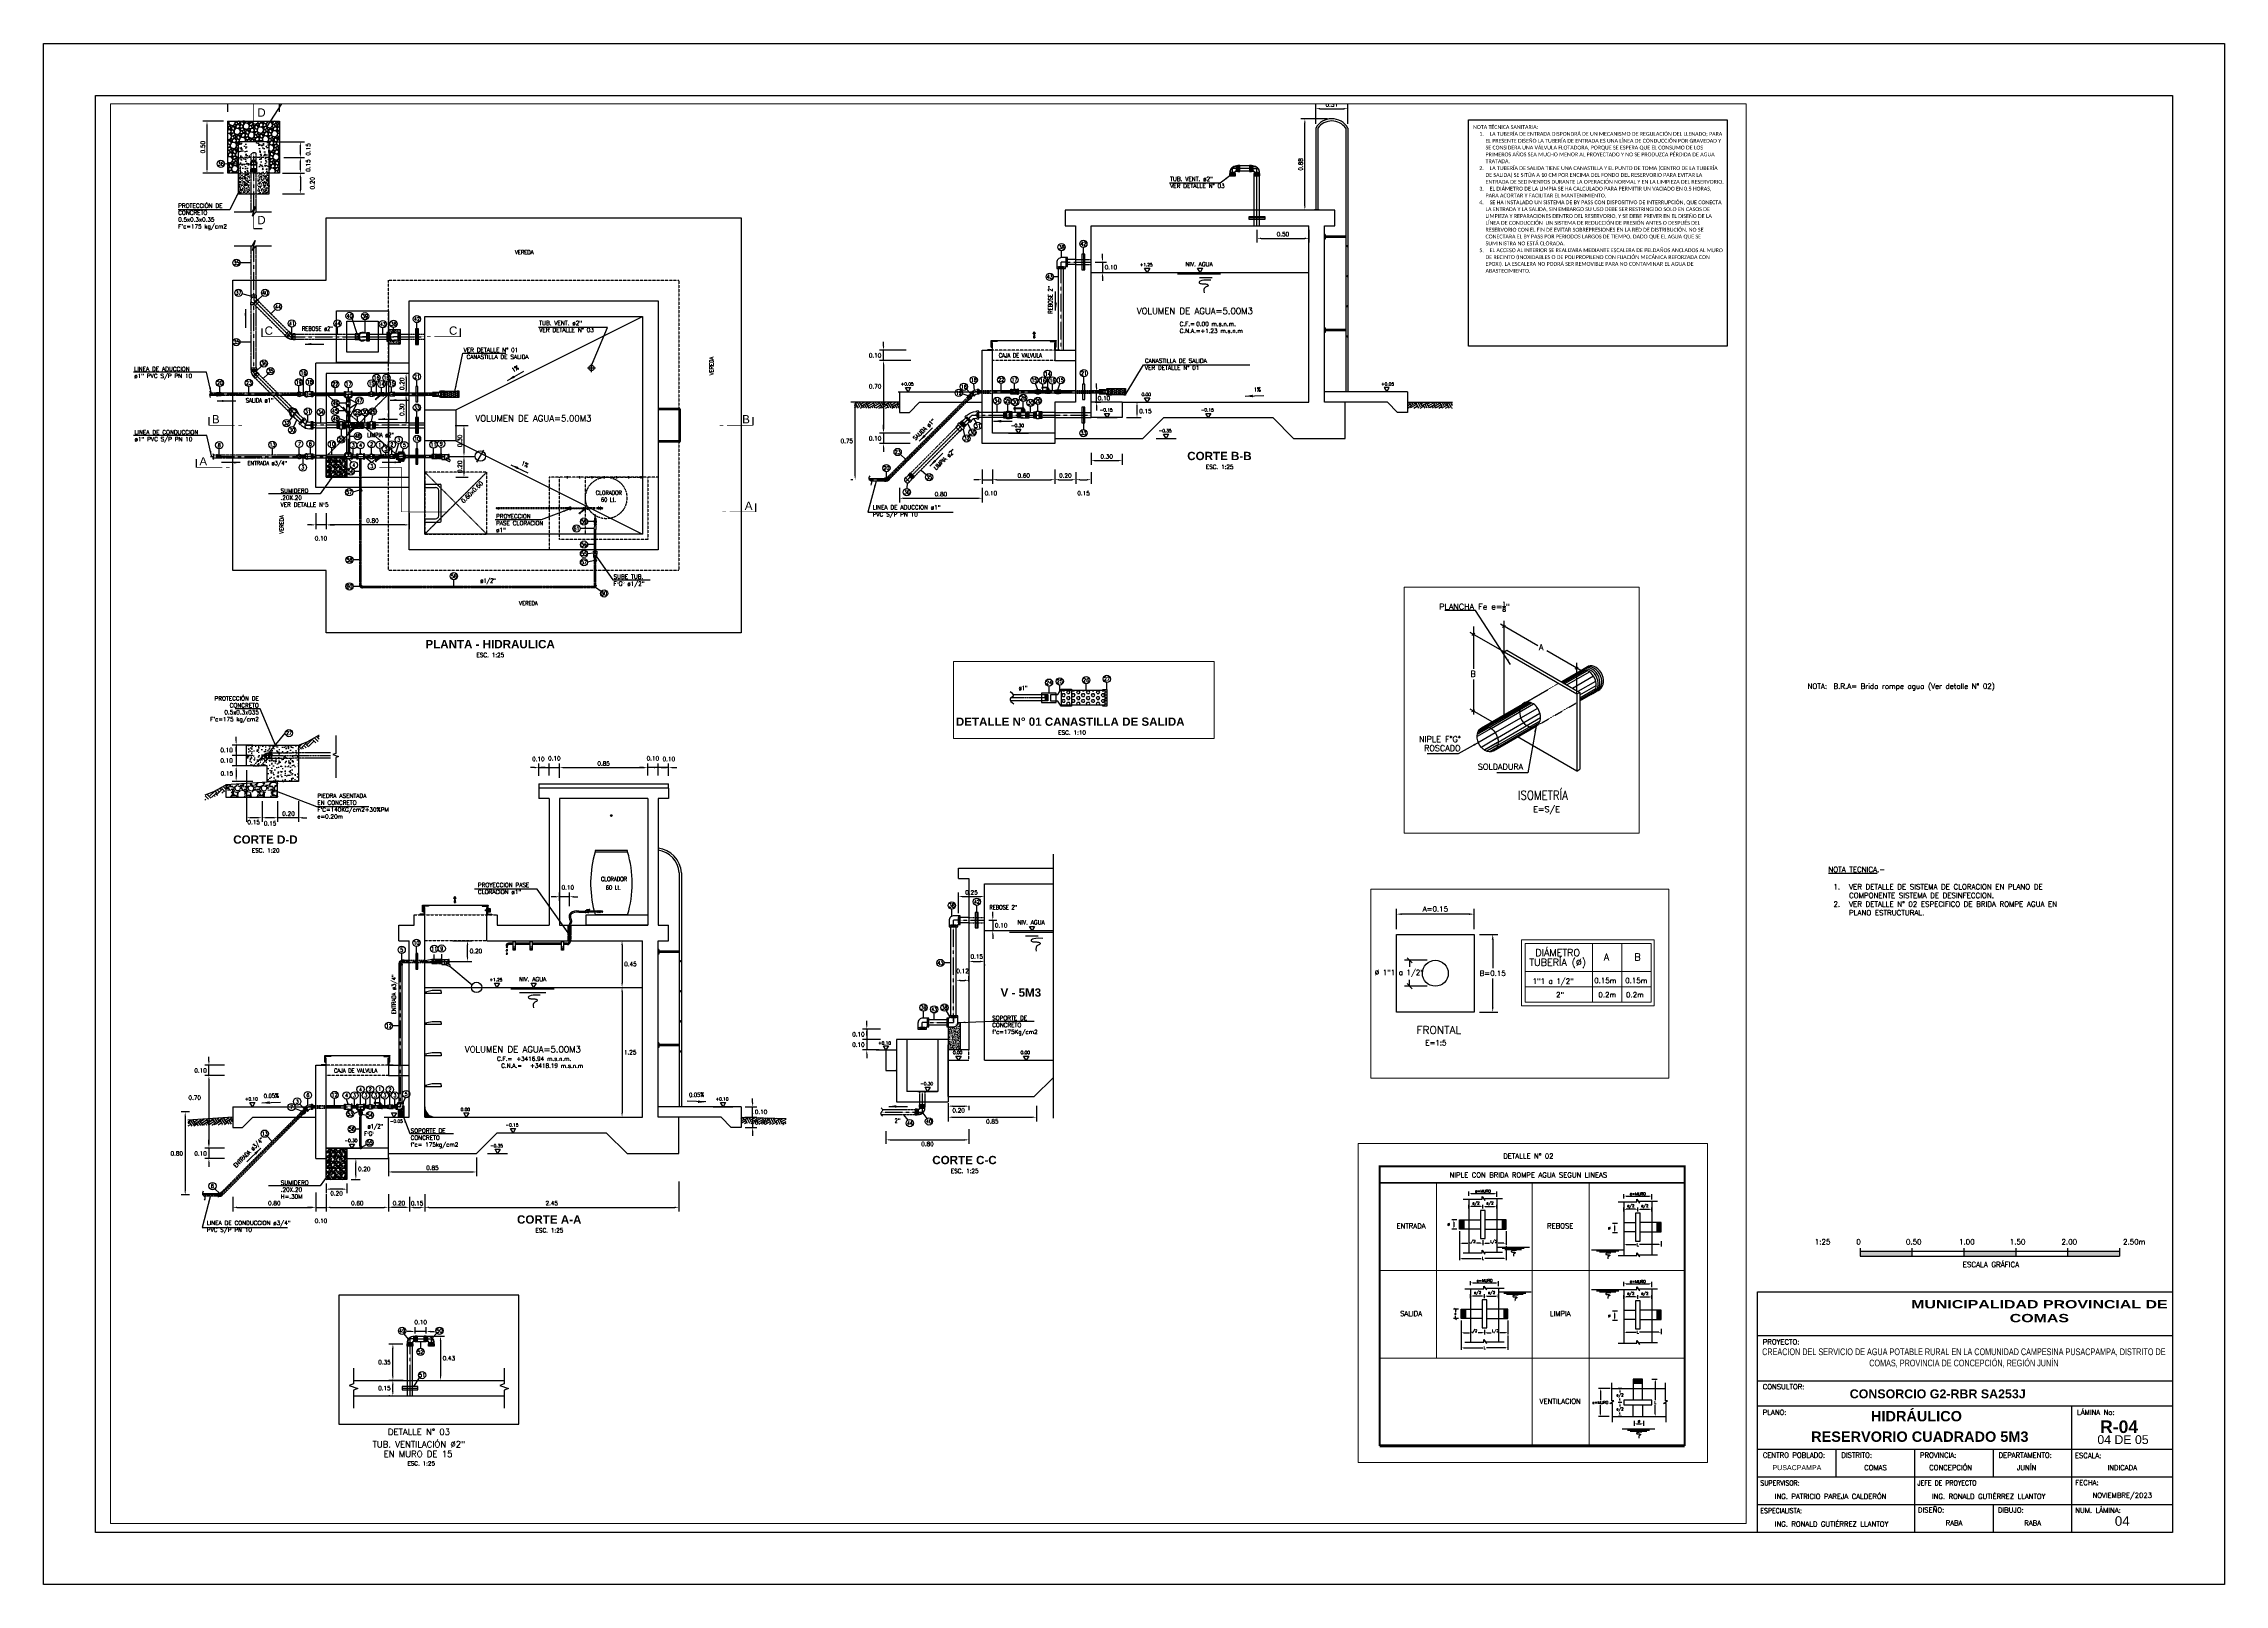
# Paper-space layout 'R-04' of a CAD drawing. Header units: metres, sheet in millimetres. Extents: x -8 to 833, y -5 to 589.
# The model-space entities are those that its viewports show. They can reach past a viewport. Long polylines and large blocks are cut down to what shows.
import ezdxf
from ezdxf.enums import TextEntityAlignment as Align

# ---------------------------------------------------------------- set-up
doc = ezdxf.new("R2010")
doc.units = ezdxf.units.M
for name, pattern in [('CENTER', [50.8, 31.75, -6.35, 6.35, -6.35]), ('CONTINUA', [0]), ('DASHED', [19.05, 12.7, -6.35]), ('HIDDEN', [9.525, 6.35, -3.175]), ('HIDDEN2', [0.1875, 0.125, -0.0625])]:
    doc.linetypes.add(name, pattern=pattern)
for name, color, linetype in [('A-EQUIPOS', 1, 'Continuous'), ('A-MURO', 6, 'Continuous'), ('A-NIVEL DE TERRENO NATURAL', 34, 'Continuous'), ('A-NIVELES', 7, 'Continuous'), ('A-PISO', 9, 'Continuous'), ('A-PROYECCION DE TECHO', 9, 'HIDDEN'), ('A-PUERTA', 2, 'Continuous'), ('C-CASCO-01', 1, 'Continuous'), ('G-achurado', 9, 'Continuous'), ('G-acotado', 8, 'Continuous'), ('G-CUADROS', 8, 'Continuous'), ('G-ejes', 9, 'CENTER'), ('G-proyecciones', 2, 'HIDDEN'), ('G-SIMBOLOGIA', 2, 'Continuous'), ('G-textos-notas', 7, 'Continuous'), ('G-textos-subtitulo', 3, 'Continuous'), ('G-textos-titulos', 4, 'Continuous'), ('S - VALVULA COMPUERTA', 2, 'Continuous'), ('S-TUBERIAS-NUEVAS', 3, 'Continuous'), ('S-TUBERIAS-NUEVAS-2', 8, 'Continuous')]:
    doc.layers.add(name, color=color, linetype=linetype)
doc.layers.add('ME', color=250, linetype='Continuous', lineweight=25)
doc.layers.add('Textos', color=7, linetype='Continuous', lineweight=18)
doc.styles.add('01COTAS', font='romans.shx')
doc.styles.add('10-NOTAS', font='romans.shx', dxfattribs={"height": 0.02})
doc.styles.add('1000-NOTAS', font='romans.shx', dxfattribs={"height": 2})
doc.styles.add('1000-TITULO', font='arialbd.ttf', dxfattribs={"height": 4})
doc.styles.add('150-NOTAS', font='romans.shx', dxfattribs={"height": 0.3})
doc.styles.add('150-SUBTITULO', font='romand.shx', dxfattribs={"height": 0.45})
doc.styles.add('20-NOTAS', font='romans.shx', dxfattribs={"height": 0.04})
doc.styles.add('20-SUBTITULO', font='romand.shx', dxfattribs={"height": 0.06})
doc.styles.add('20-TITULO', font='arialbd.ttf', dxfattribs={"height": 0.08})
doc.styles.add('5-SUBTITULO', font='romand.shx', dxfattribs={"height": 0.015})
doc.styles.add('ARIAL', font='arial.ttf', dxfattribs={"height": 1})
doc.styles.add('ROMANS', font='romans.shx')
doc.styles.get("Standard").update_dxf_attribs({"font": 'arial.ttf'})
doc.styles.add('Texto-06', font='romans.shx', dxfattribs={"width": 1.2, "oblique": 10, "height": 0.3})
doc.dimstyles.new('DIM-10-CORTE', dxfattribs={"dimscale": 0.01, "dimtxt": 2, "dimasz": 2, "dimexe": 2, "dimexo": 2, "dimgap": 1, "dimtad": 1, "dimtih": 1, "dimtoh": 1, "dimdsep": 46, "dimtxsty": '01COTAS', "dimcen": 25, "dimclrd": 256, "dimclre": 256, "dimclrt": 7, "dimadec": 0, "dimazin": 0, "dimtfac": 1, "dimtmove": 2, "dimatfit": 3, "dimfxl": 1, "dimtolj": 1, "dimtzin": 0, "dimarcsym": 0})
doc.dimstyles.new('DIM-20-CORTE', dxfattribs={"dimscale": 0.02, "dimtxt": 2, "dimasz": 2, "dimexe": 2, "dimexo": 2, "dimgap": 1, "dimtad": 2, "dimtih": 1, "dimtoh": 1, "dimzin": 1, "dimdsep": 46, "dimtxsty": '01COTAS', "dimcen": 25, "dimclrd": 9, "dimclre": 9, "dimclrt": 7, "dimadec": 0, "dimazin": 0, "dimtfac": 1, "dimtmove": 2, "dimatfit": 3, "dimfxl": 1, "dimtolj": 1, "dimtzin": 0, "dimarcsym": 0})
doc.dimstyles.new('DIM-20-PLANTA', dxfattribs={"dimscale": 0.02, "dimtxt": 2, "dimasz": 2, "dimexe": 2, "dimexo": 2, "dimgap": 1, "dimtad": 1, "dimzin": 1, "dimdsep": 46, "dimtxsty": '01COTAS', "dimcen": 25, "dimclrd": 9, "dimclre": 9, "dimclrt": 7, "dimadec": 0, "dimazin": 0, "dimtfac": 1, "dimtmove": 2, "dimatfit": 3, "dimfxl": 1, "dimtolj": 1, "dimtzin": 0, "dimarcsym": 0})
doc.dimstyles.new('DIM-5-CORTE', dxfattribs={"dimscale": 0.005, "dimtxt": 2, "dimasz": 2, "dimexe": 2, "dimexo": 2, "dimgap": 1, "dimtad": 1, "dimtih": 1, "dimtoh": 1, "dimdsep": 46, "dimtxsty": '01COTAS', "dimcen": 25, "dimclrd": 9, "dimclre": 9, "dimclrt": 7, "dimadec": 0, "dimazin": 0, "dimtfac": 1, "dimtmove": 2, "dimatfit": 3, "dimfxl": 1, "dimtolj": 1, "dimtzin": 0, "dimarcsym": 0})
doc.dimstyles.new('DIM-50-PLANTA', dxfattribs={"dimscale": 0.05, "dimtxt": 2, "dimasz": 2, "dimexe": 2, "dimexo": 2, "dimgap": 1, "dimtad": 1, "dimdec": 0, "dimlfac": 1000, "dimtxsty": '01COTAS', "dimcen": 25, "dimclrd": 9, "dimclre": 9, "dimclrt": 7, "dimadec": 0, "dimazin": 0, "dimtfac": 1, "dimtdec": 0, "dimtmove": 2, "dimatfit": 3, "dimfxl": 1, "dimtolj": 1, "dimtzin": 0, "dimarcsym": 0})
pattern_1 = [(85, (145.4691415, 191.201936), (-0.0047443772, 0.0004150792), [])]
pattern_2 = [(85, (139.050855, 191.1029393), (-0.0047443772, 0.0004150792), [])]
pattern_3 = [(90, (-74.2591918, -94.1046333), (-0.00208889094, 4e-19), [])]
pattern_4 = [(90, (77.1705559, 102.0961558), (-0.00208889094, 4e-19), [])]
pattern_5 = [(180, (-12.13472, 8.326416), (-9e-19, -0.0041776316), [])]
pattern_6 = [(90, (-65.1460439, -83.2448491), (-0.001838157894, 4e-19), [])]
pattern_7 = [(90, (-74.2218328, -94.0796334), (-0.00208889094, 4e-19), [])]
pattern_8 = [(90, (-74.2591918, -94.1046333), (-0.00208889094, 4e-19), [])]
pattern_9 = [(85, (-12.349478, -5.377824), (-0.00474437725, 0.000415079225), [])]

# ---------------------------------------------------------------- blocks, each defined once
blk = doc.blocks.new('ESCALA-1')
for points in [[(0, 2), (20, 2), (20, 0), (0, 0)], [(40, 2), (60, 2), (60, 0), (40, 0)], [(80, 2), (100, 2), (100, 0), (80, 0)]]:
    blk.add_hatch(color=1).paths.add_polyline_path(points)
at = {"color": 1}
for p, q in [((0, 3.17), (0, 0)), ((0, 0), (100, 0)), ((20, 3.17), (20, 0)), ((40, 3.17), (40, 0)), ((60, 3.17), (60, 0)), ((80, 3.17), (80, 0)), ((100, 3.17), (100, 0)), ((100, 3.17), (100, 0))]:
    blk.add_line(p, q, dxfattribs=at)
blk.add_lwpolyline([(0, 2), (100, 2)], dxfattribs=at)
blk = doc.blocks.new('NIVEL-CORTE')
at = {"color": 1}
blk.add_line((-4.79, 0), (4.79, 0), dxfattribs=at)
blk.add_lwpolyline([(0, 0), (-1.22, 2.01), (1.22, 2.01), (0, 0)])
at = {"style": 'ROMANS'}
blk.add_attdef('+1.50', text='', height=2, dxfattribs=at).set_placement((-0.45, 2.95), align=Align.CENTER)
blk = doc.blocks.new('*D489')
at = {"layer": 'Defpoints', "color": 0, "transparency": 16777216}
for p in [(150.1592, 190.2332), (149.9677, 189.5332), (150.1592, 189.5332)]:
    blk.add_point(p, dxfattribs=at)
at = {"layer": 'G-acotado', "color": 9, "lineweight": -2, "transparency": 16777216}
for p, q in [((150.1192, 190.2332), (149.9277, 190.2332)), ((149.9677, 190.1932), (149.9677, 189.5732)), ((150.1192, 189.5332), (149.9277, 189.5332))]:
    blk.add_line(p, q, dxfattribs=at)
at = {"layer": 'G-acotado', "color": 9, "transparency": 16777216}
for points in [[(149.961, 190.1932), (149.9744, 190.1932), (149.9677, 190.2332)], [(149.961, 189.5732), (149.9744, 189.5732), (149.9677, 189.5332)]]:
    blk.add_solid(points, dxfattribs=at)
at = {"layer": 'G-acotado', "color": 7, "transparency": 16777216, "insert": (149.8301, 190.0208), "char_height": 0.04, "attachment_point": 5, "style": '01COTAS'}
blk.add_mtext('\\A1;0.70', dxfattribs=at)
blk = doc.blocks.new('UNION UNIV 2PUL')
h = blk.add_hatch()
h.set_pattern_fill('ANSI31', color=8, scale=0.001974, angle=40)
h.set_pattern_definition([(85, (0.0084964, 0.017595), (-0.0062426, 0.00054616), [])])
h.paths.add_polyline_path([(-0.08, 0.025), (-0.054, 0.025), (-0.054, -0.025), (-0.08, -0.025)])
h = blk.add_hatch()
h.set_pattern_fill('ANSI31', color=8, scale=0.001974, angle=40)
h.set_pattern_definition([(85, (-0.004609, 0.017595), (-0.0062426, 0.00054616), [])])
h.paths.add_polyline_path([(-0.001, 0.025), (-0.029, 0.0251), (-0.029, -0.0249), (-0.001, -0.025)])
at = {"color": 3}
for points in [[(-0.053, -0.0295), (-0.08, -0.0295), (-0.08, 0.0295), (-0.053, 0.0295)], [(-0.027, -0.0295), (0, -0.0295), (0, 0.0295), (-0.027, 0.0295)]]:
    blk.add_lwpolyline(points, dxfattribs=at)
at = {"color": 8}
blk.add_lwpolyline([(-0.08, -0.025), (-0.053, -0.025), (-0.053, 0.025), (-0.08, 0.025)], dxfattribs=at)
at = {"color": 3}
blk.add_lwpolyline([(-0.027, -0.0376), (-0.053, -0.0376), (-0.053, 0.0378), (-0.027, 0.0378)], close=True, dxfattribs=at)
at = {"color": 8, "linetype": 'DASHED', "ltscale": 0.05}
blk.add_lwpolyline([(0, -0.025), (-0.027, -0.025), (-0.027, 0.025), (0, 0.025)], dxfattribs=at)
blk = doc.blocks.new('UNION UNIVERSAL 1pulg')
h = blk.add_hatch()
h.set_pattern_fill('ANSI31', color=8, scale=0.001023, angle=40)
h.set_pattern_definition([(85, (0.01669, 0.0090544), (-0.00323423, 0.00028296), [])])
h.paths.add_polyline_path([(-0.0292, 0.0129), (-0.0135, 0.0129), (-0.0135, -0.013), (-0.0292, -0.013)])
h = blk.add_hatch()
h.set_pattern_fill('ANSI31', color=8, scale=0.001023, angle=40)
h.set_pattern_definition([(85, (0.027971, 0.0090544), (-0.00323423, 0.00028296), [])])
h.paths.add_polyline_path([(0.0298, 0.0129), (0.0135, 0.0129), (0.0135, -0.013), (0.0298, -0.013)])
at = {"color": 3}
for points in [[(-0.0135, -0.0153), (-0.0292, -0.0153), (-0.0292, 0.0152), (-0.0135, 0.0152)], [(0.0135, -0.0153), (0.0298, -0.0153), (0.0298, 0.0152), (0.0135, 0.0152)]]:
    blk.add_lwpolyline(points, dxfattribs=at)
at = {"color": 8}
blk.add_lwpolyline([(-0.0292, -0.013), (-0.0135, -0.013), (-0.0135, 0.0129), (-0.0292, 0.0129)], dxfattribs=at)
at = {"color": 3}
blk.add_lwpolyline([(0.0135, -0.0195), (-0.0135, -0.0195), (-0.0135, 0.0195), (0.0135, 0.0195)], close=True, dxfattribs=at)
at = {"color": 8, "linetype": 'DASHED', "ltscale": 0.05}
blk.add_lwpolyline([(0.0298, -0.013), (0.0135, -0.013), (0.0135, 0.0129), (0.0298, 0.0129)], dxfattribs=at)
blk = doc.blocks.new('VALV ESF 1pulg')
h = blk.add_hatch()
h.set_pattern_fill('ANSI31', color=8, scale=0.000988916, angle=40)
h.set_pattern_definition([(85, (0.030146, 0.0088323), (-0.00312786, 0.00027365), [])])
h.paths.add_polyline_path([(-0.0208, -0.0125), (-0.0127, -0.0048), (-0.0127, 0.0125), (-0.0225, 0.0125), (-0.0225, -0.0125)])
h = blk.add_hatch()
h.set_pattern_fill('ANSI31', color=8, scale=0.000988916, angle=40)
h.set_pattern_definition([(85, (0.0292472, 0.0088323), (-0.00312786, 0.00027365), [])])
h.paths.add_polyline_path([(0.0225, 0.0125), (0.0127, 0.0125), (0.0127, -0.0125), (0.0225, -0.0125)])
at = {"color": 3}
for p, q in [((-0.0075, 0), (-0.0501, -0.0402)), ((-0.0225, -0.0141), (-0.0225, 0.0147)), ((-0.0225, 0.0147), (-0.0127, 0.0147)), ((-0.0127, 0.0147), (-0.0075, 0.0131)), ((0.0127, 0.0147), (0.0075, 0.0131)), ((0.0225, 0.0147), (0.0127, 0.0147)), ((0.0225, -0.0148), (0.0225, 0.0147)), ((-0.0473, -0.0434), (-0.0501, -0.0402)), ((-0.0011, -0.0075), (-0.0473, -0.0434)), ((0.0039, -0.0131), (0.005, -0.0131)), ((0.0127, -0.0148), (0.0225, -0.0148))]:
    blk.add_line(p, q, dxfattribs=at)
at = {"color": 8}
for points in [[(-0.0127, -0.0048), (-0.0127, 0.0125), (-0.0225, 0.0125)], [(0, 0.013), (0, -0.0131)], [(0.0225, -0.0125), (0.0127, -0.0125), (0.0127, 0.0125), (0.0225, 0.0125)], [(-0.0225, -0.0125), (-0.0208, -0.0125)]]:
    blk.add_lwpolyline(points, dxfattribs=at)
at = {"color": 3}
for points in [[(-0.0225, 0.0049), (-0.0127, 0.0049)], [(-0.0127, -0.0049), (-0.0127, 0.0147)], [(0.0075, 0.0131), (-0.0075, 0.0131)], [(-0.0075, 0), (-0.0075, 0.0131)], [(0.0075, -0.0131), (0.0127, -0.0148), (0.0127, 0.0147)], [(0.0075, 0.0005), (0.0075, 0.0131)], [(0.0225, 0.0049), (0.0127, 0.0049)], [(-0.0225, -0.0049), (-0.0127, -0.0049)], [(-0.0075, -0.0131), (-0.0089, -0.0136)], [(-0.0076, -0.0131), (0.0075, -0.0131), (0.0075, -0.0131)], [(-0.0075, -0.0125), (-0.0075, -0.0131)], [(0.0075, -0.0006), (0.0075, -0.0131)], [(0.0225, -0.0049), (0.0127, -0.0049)], [(-0.0557, -0.0534), (-0.0612, -0.0469)]]:
    blk.add_lwpolyline(points, dxfattribs=at)
blk.add_lwpolyline([(-0.003, 0), (-0.0015, 0.0026), (0.0015, 0.0026), (0.003, 0), (0.0015, -0.0026), (-0.0015, -0.0026)], close=True, dxfattribs=at)
for radius in [0.00536, 0.00409, 0.00262, 0.00153]:
    blk.add_circle((0, 0), radius, dxfattribs=at)
for centre, radius, start, end in [((0, 0), 0.00751, 261.7126, 179.5127), ((-0.0235, -0.0968), 0.0626, 115.1737, 127.127), ((-0.0992, -0.0085), 0.0626, 314.0984, 326.0517)]:
    blk.add_arc(centre, radius, start, end, dxfattribs=at)
blk = doc.blocks.new('VALV FLOT ACCES 1 PULG')
at = {"layer": 'S-TUBERIAS-NUEVAS'}
for points in [[(0.0218, 0.0127), (0, 0.0127), (0, -0.0127), (0.0218, -0.0127)], [(0.028, 0.0151), (0.0218, 0.0151), (0.0218, -0.0151), (0.028, -0.0151)], [(0.0318, 0.0187), (0.028, 0.0187), (0.028, -0.0187), (0.0318, -0.0187)], [(0.0363, 0.0124), (0.0318, 0.0124), (0.0318, -0.0124), (0.0363, -0.0124)], [(0.0413, 0.0187), (0.0363, 0.0187), (0.0363, -0.0187), (0.0413, -0.0187)], [(0.0527, 0.0187), (0.0413, 0.0187), (0.0413, -0.0187), (0.0527, -0.0187)], [(0.0618, 0.0213), (0.0527, 0.0213), (0.0527, -0.0213), (0.0618, -0.0213)], [(0.0875, 0.0163), (0.0618, 0.0163), (0.0618, -0.0299), (0.0875, -0.0299)], [(0.1256, 0.0163), (0.1217, 0.0163), (0.1217, -0.0167), (0.1256, -0.0167)], [(0.1316, 0.0191), (0.1256, 0.0191), (0.1256, -0.0195), (0.1316, -0.0195)], [(0.1101, -0.0179), (0.1017, -0.0179), (0.1017, -0.0263), (0.1101, -0.0263)]]:
    blk.add_lwpolyline(points, close=True, dxfattribs=at)
for points in [[(0.002, 0.0127), (0.0008, -0.0127)], [(0.0051, 0.0127), (0.0038, -0.0127)], [(0.0082, 0.0127), (0.0069, -0.0127)], [(0.0112, 0.0127), (0.01, -0.0127)], [(0.0143, 0.0127), (0.013, -0.0127)], [(0.1136, 0.0163), (0.0875, 0.0163), (0.0875, -0.0299), (0.1136, -0.0299), (0.1136, -0.0167)], [(0.1136, -0.0167), (0.1217, -0.0167), (0.1217, 0.0163), (0.1136, 0.0163)]]:
    blk.add_lwpolyline(points, dxfattribs=at)
blk.add_lwpolyline([(0.0945, -0.0299), (0.1321, -0.0473, 0.414214), (0.1387, -0.0449), (0.1412, -0.0394, 0.414214), (0.1388, -0.0328), (0.1136, -0.0211)], format="xyb", dxfattribs=at)
blk = doc.blocks.new('*D320')
at = {"color": 9, "lineweight": -2, "transparency": 16777216}
for p, q in [((151.0979, 195.6557), (151.0979, 195.5014)), ((151.8979, 195.6557), (151.8979, 195.5014)), ((151.8579, 195.5414), (151.1379, 195.5414))]:
    blk.add_line(p, q, dxfattribs=at)
at = {"color": 9, "transparency": 16777216}
for points in [[(151.1379, 195.5481), (151.1379, 195.5348), (151.0979, 195.5414)], [(151.8579, 195.5481), (151.8579, 195.5348), (151.8979, 195.5414)]]:
    blk.add_solid(points, dxfattribs=at)
at = {"layer": 'Defpoints', "color": 0, "transparency": 16777216}
for p in [(151.0979, 195.6957), (151.8979, 195.6957), (151.0979, 195.5414)]:
    blk.add_point(p, dxfattribs=at)
at = {"color": 7, "transparency": 16777216, "insert": (151.5443, 195.5814), "char_height": 0.04, "attachment_point": 5, "style": '01COTAS'}
blk.add_mtext('\\A1;0.80', dxfattribs=at)
blk = doc.blocks.new('VALV ESF 1pulg ELEV')
h = blk.add_hatch()
h.set_pattern_fill('ANSI31', color=8, scale=0.000988916, angle=40)
h.set_pattern_definition([(85, (0.030135, 0.0088626), (-0.00312786, 0.00027365), [])])
h.paths.add_polyline_path([(-0.0225, 0.0126), (-0.0124, 0.0126), (-0.0124, -0.0125), (-0.0225, -0.0125)])
h = blk.add_hatch()
h.set_pattern_fill('ANSI31', color=8, scale=0.000988916, angle=40)
h.set_pattern_definition([(85, (0.0292365, 0.0088626), (-0.00312786, 0.00027365), [])])
h.paths.add_polyline_path([(0.0225, 0.0126), (0.0127, 0.0126), (0.0127, -0.0125), (0.0225, -0.0125)])
at = {"color": 3}
for p, q in [((-0.0474, 0.0358), (-0.0474, 0.0397)), ((-0.0003, 0.0397), (-0.0474, 0.0397)), ((-0.0474, 0.0368), (-0.0474, 0.0371)), ((-0.0038, 0.0358), (-0.0474, 0.0358)), ((-0.0225, 0.0148), (-0.0127, 0.0148)), ((-0.0225, -0.0147), (-0.0225, 0.0148)), ((-0.0127, 0.0148), (-0.0075, 0.0131)), ((-0.0075, 0.0081), (-0.0127, 0.0081)), ((0.0101, 0.0233), (-0.0101, 0.0233)), ((-0.0101, 0.0208), (0.0101, 0.0208)), ((0.0101, 0.0208), (-0.0101, 0.0208)), ((0.0063, 0.0333), (-0.0063, 0.0333)), ((0.0038, 0.0358), (0.0038, 0.0361)), ((0.0127, 0.0148), (0.0075, 0.0131)), ((0.0075, 0.0081), (0.0127, 0.0081)), ((0.0225, 0.0148), (0.0127, 0.0148)), ((0.0225, -0.0147), (0.0225, 0.0148)), ((-0.0127, -0.0147), (-0.0225, -0.0147)), ((-0.0075, -0.0081), (-0.0127, -0.0081)), ((0.0039, -0.0131), (0.005, -0.0131)), ((0.0075, -0.0081), (0.0127, -0.0081)), ((0.0127, -0.0147), (0.0225, -0.0147))]:
    blk.add_line(p, q, dxfattribs=at)
at = {"color": 8}
for points in [[(-0.0225, -0.0125), (-0.0127, -0.0125), (-0.0127, 0.0126), (-0.0225, 0.0126)], [(0, 0.0131), (0, -0.0131)], [(0.0225, -0.0125), (0.0127, -0.0125), (0.0127, 0.0126), (0.0225, 0.0126)]]:
    blk.add_lwpolyline(points, dxfattribs=at)
at = {"color": 3}
for points in [[(-0.0225, 0.0049), (-0.0127, 0.0049)], [(-0.0075, -0.0131), (-0.0127, -0.0147), (-0.0127, 0.0148)], [(-0.0075, 0.0131), (0.0075, 0.0131)], [(-0.0075, -0.0131), (-0.0075, 0.0131)], [(-0.0063, 0.0283), (-0.0063, 0.0333), (-0.0038, 0.0358), (0.0038, 0.0358), (0.0063, 0.0333), (0.0063, 0.0283)], [(0.0075, -0.0131), (0.0127, -0.0147), (0.0127, 0.0148)], [(0.0075, -0.0131), (0.0075, 0.0131)], [(0.0225, 0.0049), (0.0127, 0.0049)], [(-0.0225, -0.0049), (-0.0127, -0.0049)], [(-0.0076, -0.0131), (0.0075, -0.0131), (0.0075, -0.0131)], [(0.0225, -0.0049), (0.0127, -0.0049)]]:
    blk.add_lwpolyline(points, dxfattribs=at)
for points in [[(-0.0127, -0.0048), (-0.0127, 0.0148)], [(0.0075, 0.0131), (-0.0075, 0.0131)], [(-0.0075, 0.0131), (0.0075, 0.0131)]]:
    blk.add_lwpolyline(points)
blk.add_lwpolyline([(0.0102, 0.014, -0.110129), (0.0101, 0.0145), (0.0101, 0.0208), (0.0101, 0.0233), (0.0075, 0.0283), (-0.0075, 0.0283), (-0.0101, 0.0233), (-0.0101, 0.0208), (-0.0101, 0.0145, -0.110129), (-0.0102, 0.014)], format="xyb", dxfattribs=at)
for centre, radius, start, end in [((-0.0538, 0.0378), 0.00467, 124.3129, 235.6871), ((-0.0604, 0.0011), 0.0407, 71.4727, 84.4006), ((-0.0604, 0.0744), 0.0407, 275.5994, 288.5273), ((0.0001, 0.0361), 0.00366, 0.9999, 95.2879)]:
    blk.add_arc(centre, radius, start, end, dxfattribs=at)
blk = doc.blocks.new('codo1pulg')
at = {"color": 8}
for p in [(0.035, 0), (0, -0.035)]:
    blk.add_line(p, (0, 0), dxfattribs=at)
for p, q in [((0.0191, -0.0127), (0.0191, 0.0127)), ((0.0191, 0.0127), (0.0191, -0.0127)), ((-0.0127, -0.0191), (0.0127, -0.0191)), ((0.0127, -0.0191), (-0.0127, -0.0191)), ((-0.0127, -0.0191), (0.0127, -0.0191))]:
    blk.add_line(p, q)
blk.add_lwpolyline([(0.0254, -0.0143), (0.0191, -0.0127, 0.414214), (0.0127, -0.0191), (0.0143, -0.0254), (0.0143, -0.035), (-0.0143, -0.035), (-0.0143, -0.0254), (-0.0127, -0.0191, -0.414214), (0.0191, 0.0127), (0.0254, 0.0143), (0.035, 0.0143), (0.035, -0.0143)], format="xyb", close=True)
for points in [[(0.035, 0.0127), (0.0254, 0.0127), (0.0191, 0.0111, 0.414214), (-0.0111, -0.0191), (-0.0127, -0.0254), (-0.0127, -0.035)], [(0.035, -0.0127), (0.0254, -0.0127), (0.0191, -0.0111, 0.414214), (0.0111, -0.0191), (0.0127, -0.0254), (0.0127, -0.035)]]:
    blk.add_lwpolyline(points, format="xyb")
for points in [[(0.0254, -0.0143), (0.0254, 0.0143)], [(-0.0143, -0.0254), (0.0143, -0.0254)]]:
    blk.add_lwpolyline(points)
blk = doc.blocks.new('*D321')
at = {"layer": 'Defpoints', "color": 0, "transparency": 16777216}
for p in [(156.7758, 197.1248), (156.4715, 196.4248), (156.7672, 196.4248)]:
    blk.add_point(p, dxfattribs=at)
at = {"layer": 'G-acotado', "color": 9, "lineweight": -2, "transparency": 16777216}
for p, q in [((156.7358, 197.1248), (156.4315, 197.1248)), ((156.4715, 197.0848), (156.4715, 196.4648)), ((156.7272, 196.4248), (156.4315, 196.4248))]:
    blk.add_line(p, q, dxfattribs=at)
at = {"layer": 'G-acotado', "color": 9, "transparency": 16777216}
for points in [[(156.4649, 197.0848), (156.4782, 197.0848), (156.4715, 197.1248)], [(156.4649, 196.4648), (156.4782, 196.4648), (156.4715, 196.4248)]]:
    blk.add_solid(points, dxfattribs=at)
at = {"layer": 'G-acotado', "color": 7, "transparency": 16777216, "insert": (156.3906, 196.8764), "char_height": 0.04, "attachment_point": 5, "style": '01COTAS'}
blk.add_mtext('\\A1;0.70', dxfattribs=at)
blk = doc.blocks.new('*D547')
at = {"layer": 'Defpoints', "color": 0, "transparency": 16777216}
for p in [(152.2785, 191.5332), (152.4612, 191.5332), (152.0928, 191.3339)]:
    blk.add_point(p, dxfattribs=at)
at = {"layer": 'G-acotado', "color": 9, "lineweight": -2, "transparency": 16777216}
for p, q in [((152.3185, 191.5332), (152.5012, 191.5332)), ((152.4612, 191.3739), (152.4612, 191.4932)), ((152.1328, 191.3339), (152.5012, 191.3339))]:
    blk.add_line(p, q, dxfattribs=at)
at = {"layer": 'G-acotado', "color": 9, "transparency": 16777216}
for points in [[(152.4545, 191.4932), (152.4678, 191.4932), (152.4612, 191.5332)], [(152.4545, 191.3739), (152.4678, 191.3739), (152.4612, 191.3339)]]:
    blk.add_solid(points, dxfattribs=at)
at = {"layer": 'G-acotado', "color": 7, "transparency": 16777216, "insert": (152.5421, 191.4336), "char_height": 0.04, "attachment_point": 5, "style": '01COTAS'}
blk.add_mtext('\\A1;0.20', dxfattribs=at)
blk = doc.blocks.new('CORTE-HORIZONTAL')
at = {"color": 5, "const_width": 0.28}
for points in [[(0, 0), (12.49, 0)], [(14.25, 0), (16, 0)]]:
    blk.add_lwpolyline(points, dxfattribs=at)
blk.add_lwpolyline([(0, -4), (0, 0)])
at = {"color": 3, "style": 'ARIAL'}
blk.add_attdef('A', text='', height=4, dxfattribs=at).set_placement((3.34, -2.94), align=Align.MIDDLE)
blk = doc.blocks.new('*D322')
at = {"layer": 'Defpoints', "color": 0, "transparency": 16777216}
for p in [(149.8197, 189.8832), (149.7391, 189.0832), (149.8197, 189.0832)]:
    blk.add_point(p, dxfattribs=at)
at = {"layer": 'G-acotado', "color": 9, "lineweight": -2, "transparency": 16777216}
for p, q in [((149.7797, 189.8832), (149.6991, 189.8832)), ((149.7391, 189.8432), (149.7391, 189.1232)), ((149.7797, 189.0832), (149.6991, 189.0832))]:
    blk.add_line(p, q, dxfattribs=at)
at = {"layer": 'G-acotado', "color": 9, "transparency": 16777216}
for points in [[(149.7324, 189.8432), (149.7457, 189.8432), (149.7391, 189.8832)], [(149.7324, 189.1232), (149.7457, 189.1232), (149.7391, 189.0832)]]:
    blk.add_solid(points, dxfattribs=at)
at = {"layer": 'G-acotado', "color": 7, "transparency": 16777216, "insert": (149.6581, 189.4832), "char_height": 0.04, "attachment_point": 5, "style": '01COTAS'}
blk.add_mtext('\\A1;0.80', dxfattribs=at)
blk = doc.blocks.new('tapa 0.60')
h = blk.add_hatch(color=8)
h.paths.add_polyline_path([(-0.0047, 0.0427, -0.207605), (-0.0085, 0.041, -0.319124), (-0.0047, 0.0356)])
h.paths.add_polyline_path([(-0.0047, 0.0356, -0.414214), (-0.0104, 0.0299), (-0.0047, 0.0299)])
h.paths.add_polyline_path([(-0.0161, 0.0356), (-0.0161, 0.0299), (-0.0104, 0.0299, -0.414214)])
h.paths.add_polyline_path([(-0.0122, 0.041, -0.207605), (-0.0161, 0.0427), (-0.0161, 0.0356, -0.319124)])
for points in [[(0.5995, 0.051), (0.5924, 0.051, 0.301396), (0.5995, 0.0578)], [(0.5995, 0.0282), (0.5995, 0.0351), (0.5924, 0.0351, -0.301396)], [(0.5995, 0.0351), (0.5924, 0.0351, -0.301396), (0.5995, 0.0282)]]:
    blk.add_hatch(color=8).paths.add_polyline_path(points)
at = {"color": 8}
for p, q in [((-0.0209, 0.0896), (-0.0209, 0.0943)), ((-0.0209, 0.0943), (0.6134, 0.0943)), ((0.6134, 0.0896), (-0.0209, 0.0896)), ((-0.0209, 0.0896), (-0.0209, 0.0896)), ((-0.0209, 0.0896), (-0.0209, 0.0896)), ((-0.0209, 0.03), (-0.0209, 0.0876)), ((-0.0209, 0.0876), (0.0367, 0.0876)), ((0.0367, 0.0876), (0.0367, 0.0829)), ((0.6134, 0.0876), (0.5556, 0.0876)), ((0.5556, 0.0876), (0.5556, 0.0829)), ((0.5881, 0.0943), (0.6134, 0.0943)), ((0.6134, 0.0943), (0.6134, 0.0896)), ((0.6134, 0.0301), (0.6134, 0.0876)), ((0.0367, 0.0829), (-0.0161, 0.0829)), ((-0.0161, 0.0829), (-0.0161, 0.0299)), ((0, 0.0696), (-0.0047, 0.0696)), ((-0.0047, 0.0696), (-0.0047, 0.0049)), ((0, 0), (0, 0.0696)), ((0.5556, 0.0829), (0.6085, 0.0829)), ((0.5847, 0.0386), (0.5847, 0.0474)), ((0.5847, 0.0474), (0.5924, 0.0474)), ((0.5924, 0.0351), (0.5924, 0.051)), ((0.5924, 0.051), (0.5995, 0.051)), ((0.5924, 0.0474), (0.5924, 0.0386)), ((0.5924, 0.0463), (0.5995, 0.0463)), ((0.5995, 0), (0.5995, 0.0696)), ((0.5995, 0.0696), (0.6042, 0.0696)), ((0.5995, 0.051), (0.5995, 0.0351)), ((0.6042, 0.0696), (0.6042, 0.0049)), ((0.6042, 0.0386), (0.6042, 0.0474)), ((0.6042, 0.0474), (0.6085, 0.0474)), ((0.6085, 0.0829), (0.6085, 0.03)), ((0.6085, 0.0474), (0.6085, 0.0386)), ((0.6134, 0.0563), (0.6134, 0.03)), ((0.6348, 0.0563), (0.6134, 0.0563)), ((0.6134, 0.055), (0.6348, 0.055)), ((0.6134, 0.0386), (0.6134, 0.0474)), ((0.6134, 0.0474), (0.6228, 0.0474)), ((0.6171, 0.0474), (0.6171, 0.0386)), ((0.6228, 0.0351), (0.6228, 0.051)), ((0.6228, 0.051), (0.63, 0.051)), ((0.6228, 0.0474), (0.6228, 0.0386)), ((0.6228, 0.0463), (0.63, 0.0463)), ((0.63, 0.051), (0.63, 0.0351)), ((0.6348, 0.03), (0.6348, 0.0563)), ((-0.0047, 0.0049), (-0.048, 0.0049)), ((-0.048, 0.0049), (-0.048, 0)), ((-0.0479, 0), (0, 0)), ((-0.0161, 0.0299), (-0.0209, 0.0299)), ((-0.0161, 0.0299), (-0.0047, 0.0299)), ((0.5924, 0.0386), (0.5847, 0.0386)), ((0.5924, 0.0397), (0.5995, 0.0397)), ((0.5995, 0.0351), (0.5924, 0.0351)), ((0.6475, 0), (0.5995, 0)), ((0.6085, 0.0386), (0.6042, 0.0386)), ((0.6042, 0.0049), (0.6475, 0.0049)), ((0.6085, 0.03), (0.6134, 0.03)), ((0.6134, 0.0386), (0.6087, 0.0386)), ((0.6228, 0.0386), (0.6134, 0.0386)), ((0.6134, 0.0313), (0.6348, 0.0313)), ((0.6134, 0.03), (0.6348, 0.03)), ((0.6228, 0.0397), (0.63, 0.0397)), ((0.63, 0.0351), (0.6228, 0.0351)), ((0.6475, 0.0049), (0.6475, 0))]:
    blk.add_line(p, q, dxfattribs=at)
at = {"color": 8, "linetype": 'Continuous'}
for p, q in [((0.5847, 0.0433), (0.5858, 0.0474)), ((0.5847, 0.0391), (0.5869, 0.0474)), ((0.5857, 0.0386), (0.588, 0.0474)), ((0.5868, 0.0386), (0.5891, 0.0474)), ((0.5879, 0.0386), (0.5903, 0.0474)), ((0.589, 0.0386), (0.5914, 0.0474)), ((0.5901, 0.0386), (0.5924, 0.0469)), ((0.5912, 0.0386), (0.5924, 0.0428)), ((0.6042, 0.0453), (0.6048, 0.0474)), ((0.6042, 0.0411), (0.6059, 0.0474)), ((0.6046, 0.0386), (0.607, 0.0474)), ((0.6057, 0.0386), (0.6081, 0.0474)), ((0.6069, 0.0386), (0.6085, 0.0446)), ((0.6134, 0.0462), (0.6137, 0.0474)), ((0.6134, 0.0421), (0.6148, 0.0474)), ((0.6136, 0.0386), (0.6159, 0.0474)), ((0.6147, 0.0386), (0.617, 0.0474)), ((0.6158, 0.0386), (0.6171, 0.0434)), ((0.608, 0.0386), (0.6085, 0.0405)), ((0.6169, 0.0386), (0.6171, 0.0393))]:
    blk.add_line(p, q, dxfattribs=at)
at = {"color": 8, "linetype": 'HIDDEN2'}
for p, q in [((0.6042, 0.0474), (0.5995, 0.0474)), ((0.6134, 0.0474), (0.6087, 0.0474)), ((0.6042, 0.0386), (0.5995, 0.0386))]:
    blk.add_line(p, q, dxfattribs=at)
at = {"color": 8}
for radius in [0.0057, 0.00276]:
    blk.add_circle((-0.0104, 0.0356), radius, dxfattribs=at)
for centre, radius, start, end in [((-0.0122, 0.0462), 0.00527, 222.2945, 270), ((-0.0086, 0.0462), 0.00527, 270, 317.7055), ((0.5908, 0.0598), 0.00897, 280.1365, 347.2269)]:
    blk.add_arc(centre, radius, start, end, dxfattribs=at)
blk = doc.blocks.new('RESRV_CODO 45 PLANTA')
at = {"color": 8}
for p in [(0, 0), (0.1597, 0.0662)]:
    blk.add_line(p, (0.0936, 0), dxfattribs=at)
for p, q in [((0.0625, 0.05), (0.0625, -0.05)), ((0.0625, -0.05), (0.0625, 0.05)), ((0.1509, -0.0134), (0.0802, 0.0573)), ((0.0802, 0.0573), (0.1509, -0.0134)), ((0.1509, -0.0134), (0.0802, 0.0573)), ((0.0802, 0.0573), (0.1509, -0.0134))]:
    blk.add_line(p, q)
at = {"lineweight": -2}
blk.add_lwpolyline([(0.0625, -0.05, 0.198912), (0.1509, -0.0134), (0.173, -0.0001), (0.1995, 0.0264), (0.12, 0.1059), (0.0934, 0.0794), (0.0802, 0.0573, -0.198912), (0.0625, 0.05), (0.0375, 0.0562), (0, 0.0562), (0, -0.0562), (0.0375, -0.0562)], format="xyb", close=True, dxfattribs=at)
at = {"color": 8}
for points in [[(0, 0.05), (0.0375, 0.05), (0.0625, 0.0438, 0.198912), (0.0846, 0.0529), (0.0979, 0.075), (0.1244, 0.1015)], [(0, -0.05), (0.0375, -0.05), (0.0625, -0.0438, 0.198912), (0.1465, -0.009), (0.1686, 0.0043), (0.1951, 0.0308)]]:
    blk.add_lwpolyline(points, format="xyb", dxfattribs=at)
at = {"lineweight": -2}
for points in [[(0.0375, 0.0562), (0.0375, -0.0562)], [(0.173, -0.0001), (0.0934, 0.0794)]]:
    blk.add_lwpolyline(points, dxfattribs=at)
blk = doc.blocks.new('A$C0DF40056')
at = {"color": 8}
for p, q in [((0.034, 0.0896), (0.034, 0.0943)), ((0.034, 0.0943), (0.6614, 0.0943)), ((0.6614, 0.0896), (0.034, 0.0896)), ((0.034, 0.0896), (0.034, 0.0896)), ((0.034, 0.0896), (0.034, 0.0896)), ((0.0342, 0.0301), (0.0342, 0.0876)), ((0.0342, 0.0876), (0.0919, 0.0876)), ((0.0919, 0.0876), (0.0919, 0.0829)), ((0.6614, 0.0876), (0.6037, 0.0876)), ((0.6037, 0.0876), (0.6037, 0.0829)), ((0.6361, 0.0943), (0.6614, 0.0943)), ((0.6614, 0.0943), (0.6614, 0.0896)), ((0.6614, 0.0301), (0.6614, 0.0876)), ((0.0919, 0.0829), (0.0391, 0.0829)), ((0.0391, 0.0829), (0.0391, 0.03)), ((0.048, 0.0696), (0.0434, 0.0696)), ((0.0434, 0.0696), (0.0434, 0.0049)), ((0.048, 0), (0.048, 0.0696)), ((0.6037, 0.0829), (0.6565, 0.0829)), ((0.6475, 0), (0.6475, 0.0696)), ((0.6475, 0.0696), (0.6522, 0.0696)), ((0.6522, 0.0696), (0.6522, 0.0049)), ((0.6565, 0.0829), (0.6565, 0.03)), ((0.0434, 0.0049), (0, 0.0049)), ((0, 0.0049), (0, 0)), ((0.0001, 0), (0.048, 0)), ((0.0342, 0.03), (0.0391, 0.03)), ((0.6955, 0), (0.6475, 0)), ((0.6522, 0.0049), (0.6956, 0.0049)), ((0.6614, 0.03), (0.6565, 0.03)), ((0.6956, 0.0049), (0.6956, 0))]:
    blk.add_line(p, q, dxfattribs=at)
blk = doc.blocks.new('*D197')
at = {"layer": 'Defpoints', "color": 0, "transparency": 16777216}
for p in [(168.2311, 186.2247), (168.2311, 186.1857), (168.3811, 186.1857)]:
    blk.add_point(p, dxfattribs=at)
at = {"layer": 'G-acotado', "color": 9, "lineweight": -2, "transparency": 16777216}
for p, q in [((168.2311, 186.1957), (168.2311, 186.2347)), ((168.3711, 186.2247), (168.2411, 186.2247)), ((168.3811, 186.1957), (168.3811, 186.2347))]:
    blk.add_line(p, q, dxfattribs=at)
at = {"layer": 'G-acotado', "color": 9, "transparency": 16777216}
for points in [[(168.2411, 186.2264), (168.2411, 186.2231), (168.2311, 186.2247)], [(168.3711, 186.2264), (168.3711, 186.2231), (168.3811, 186.2247)]]:
    blk.add_solid(points, dxfattribs=at)
at = {"layer": 'G-acotado', "color": 7, "transparency": 16777216, "insert": (168.3061, 186.2347), "char_height": 0.01, "attachment_point": 5, "style": '01COTAS'}
blk.add_mtext('\\A1;A=0.15', dxfattribs=at)
blk = doc.blocks.new('*D198')
at = {"color": 9, "lineweight": -2, "transparency": 16777216}
for p, q in [((168.3911, 186.1857), (168.4267, 186.1857)), ((168.4167, 186.1757), (168.4167, 186.1207)), ((168.4167, 186.0457), (168.4167, 186.1007)), ((168.3911, 186.0357), (168.4267, 186.0357))]:
    blk.add_line(p, q, dxfattribs=at)
at = {"color": 9, "transparency": 16777216}
for points in [[(168.415, 186.1757), (168.4184, 186.1757), (168.4167, 186.1857)], [(168.415, 186.0457), (168.4184, 186.0457), (168.4167, 186.0357)]]:
    blk.add_solid(points, dxfattribs=at)
at = {"layer": 'Defpoints', "color": 0, "transparency": 16777216}
for p in [(168.3811, 186.1857), (168.4167, 186.1857), (168.3811, 186.0357)]:
    blk.add_point(p, dxfattribs=at)
at = {"color": 7, "transparency": 16777216, "insert": (168.4167, 186.1107), "char_height": 0.01, "attachment_point": 5, "style": '01COTAS'}
blk.add_mtext('\\A1;B=0.15', dxfattribs=at)
blk = doc.blocks.new('*D199')
at = {"layer": 'Defpoints', "color": 0, "transparency": 16777216}
for p in [(166.8883, 184.3557), (166.8133, 184.3348), (166.8883, 184.3348)]:
    blk.add_point(p, dxfattribs=at)
at = {"layer": 'G-acotado', "color": 9, "lineweight": -2, "transparency": 16777216}
for p, q in [((166.8133, 184.3448), (166.8133, 184.3657)), ((166.8258, 184.3557), (166.8758, 184.3557)), ((166.8883, 184.3448), (166.8883, 184.3657))]:
    blk.add_line(p, q, dxfattribs=at)
at = {"layer": 'G-acotado', "color": 9, "transparency": 16777216}
for points in [[(166.8258, 184.3578), (166.8258, 184.3536), (166.8133, 184.3557)], [(166.8758, 184.3578), (166.8758, 184.3536), (166.8883, 184.3557)]]:
    blk.add_solid(points, dxfattribs=at)
at = {"layer": 'G-acotado', "color": 7, "transparency": 16777216, "insert": (166.8508, 184.3721), "char_height": 0.015, "attachment_point": 5, "style": '01COTAS'}
blk.add_mtext('\\A1;e/2', dxfattribs=at)
blk = doc.blocks.new('*D200')
at = {"layer": 'Defpoints', "color": 0, "transparency": 16777216}
for p in [(166.9383, 184.2348), (166.8133, 184.1848), (166.8133, 184.1594)]:
    blk.add_point(p, dxfattribs=at)
at = {"layer": 'G-acotado', "color": 9, "lineweight": -2, "transparency": 16777216}
for p, q in [((166.9383, 184.2248), (166.9383, 184.1494)), ((166.8133, 184.1748), (166.8133, 184.1494)), ((166.8258, 184.1594), (166.8477, 184.1594)), ((166.9258, 184.1594), (166.8948, 184.1594))]:
    blk.add_line(p, q, dxfattribs=at)
at = {"layer": 'G-acotado', "color": 9, "transparency": 16777216}
for points in [[(166.8258, 184.1615), (166.8258, 184.1573), (166.8133, 184.1594)], [(166.9258, 184.1615), (166.9258, 184.1573), (166.9383, 184.1594)]]:
    blk.add_solid(points, dxfattribs=at)
at = {"layer": 'G-acotado', "color": 7, "transparency": 16777216, "insert": (166.8713, 184.1662), "char_height": 0.015, "attachment_point": 5, "style": '01COTAS'}
blk.add_mtext('\\A1;L/2', dxfattribs=at)
blk = doc.blocks.new('*D201')
at = {"layer": 'Defpoints', "color": 0, "transparency": 16777216}
for p in [(166.6828, 184.2848), (166.6569, 184.2348), (166.6828, 184.2348)]:
    blk.add_point(p, dxfattribs=at)
at = {"layer": 'G-acotado', "color": 9, "lineweight": -2, "transparency": 16777216}
for p, q in [((166.6728, 184.2848), (166.6469, 184.2848)), ((166.6569, 184.2723), (166.6569, 184.2473)), ((166.6728, 184.2348), (166.6469, 184.2348))]:
    blk.add_line(p, q, dxfattribs=at)
at = {"layer": 'G-acotado', "color": 9, "transparency": 16777216}
for points in [[(166.6548, 184.2723), (166.6589, 184.2723), (166.6569, 184.2848)], [(166.6548, 184.2473), (166.6589, 184.2473), (166.6569, 184.2348)]]:
    blk.add_solid(points, dxfattribs=at)
at = {"layer": 'G-acotado', "color": 7, "transparency": 16777216, "insert": (166.6294, 184.2598), "char_height": 0.015, "attachment_point": 5, "style": '01COTAS'}
blk.add_mtext('\\A1;%%C', dxfattribs=at)
blk = doc.blocks.new('*D202')
at = {"layer": 'Defpoints', "color": 0, "transparency": 16777216}
for p in [(166.7383, 184.3557), (166.7383, 184.3348), (166.8133, 184.3348)]:
    blk.add_point(p, dxfattribs=at)
at = {"layer": 'G-acotado', "color": 9, "lineweight": -2, "transparency": 16777216}
for p, q in [((166.7383, 184.3448), (166.7383, 184.3657)), ((166.8008, 184.3557), (166.7508, 184.3557)), ((166.8133, 184.3448), (166.8133, 184.3657))]:
    blk.add_line(p, q, dxfattribs=at)
at = {"layer": 'G-acotado', "color": 9, "transparency": 16777216}
for points in [[(166.7508, 184.3578), (166.7508, 184.3536), (166.7383, 184.3557)], [(166.8008, 184.3578), (166.8008, 184.3536), (166.8133, 184.3557)]]:
    blk.add_solid(points, dxfattribs=at)
at = {"layer": 'G-acotado', "color": 7, "transparency": 16777216, "insert": (166.7758, 184.3721), "char_height": 0.015, "attachment_point": 5, "style": '01COTAS'}
blk.add_mtext('\\A1;e/2', dxfattribs=at)
blk = doc.blocks.new('*D203')
at = {"layer": 'Defpoints', "color": 0, "transparency": 16777216}
for p in [(166.6883, 184.2348), (166.8133, 184.1848), (166.8133, 184.1594)]:
    blk.add_point(p, dxfattribs=at)
at = {"layer": 'G-acotado', "color": 9, "lineweight": -2, "transparency": 16777216}
for p, q in [((166.6883, 184.2248), (166.6883, 184.1494)), ((166.7008, 184.1594), (166.7318, 184.1594)), ((166.8008, 184.1594), (166.7789, 184.1594)), ((166.8133, 184.1748), (166.8133, 184.1494))]:
    blk.add_line(p, q, dxfattribs=at)
at = {"layer": 'G-acotado', "color": 9, "transparency": 16777216}
for points in [[(166.7008, 184.1615), (166.7008, 184.1573), (166.6883, 184.1594)], [(166.8008, 184.1615), (166.8008, 184.1573), (166.8133, 184.1594)]]:
    blk.add_solid(points, dxfattribs=at)
at = {"layer": 'G-acotado', "color": 7, "transparency": 16777216, "insert": (166.7554, 184.1662), "char_height": 0.015, "attachment_point": 5, "style": '01COTAS'}
blk.add_mtext('\\A1;L/2', dxfattribs=at)
blk = doc.blocks.new('*D204')
at = {"layer": 'Defpoints', "color": 0, "transparency": 16777216}
for p in [(166.6883, 184.2248), (166.9383, 184.1535), (166.6883, 184.0781)]:
    blk.add_point(p, dxfattribs=at)
at = {"layer": 'G-acotado', "color": 9, "lineweight": -2, "transparency": 16777216}
for p, q in [((166.6883, 184.2148), (166.6883, 184.0681)), ((166.9383, 184.1435), (166.9383, 184.0681)), ((166.7008, 184.0781), (166.804, 184.0781)), ((166.9258, 184.0781), (166.8226, 184.0781))]:
    blk.add_line(p, q, dxfattribs=at)
at = {"layer": 'G-acotado', "color": 9, "transparency": 16777216}
for points in [[(166.7008, 184.0802), (166.7008, 184.076), (166.6883, 184.0781)], [(166.9258, 184.0802), (166.9258, 184.076), (166.9383, 184.0781)]]:
    blk.add_solid(points, dxfattribs=at)
at = {"layer": 'G-acotado', "color": 7, "transparency": 16777216, "insert": (166.8133, 184.0781), "char_height": 0.015, "attachment_point": 5, "style": '01COTAS'}
blk.add_mtext('\\A1;L', dxfattribs=at)
blk = doc.blocks.new('*D205')
at = {"color": 9, "lineweight": -2, "transparency": 16777216}
for p, q in [((166.8222, 183.8649), (166.8222, 183.8858)), ((166.8972, 183.8649), (166.8972, 183.8858)), ((166.8347, 183.8758), (166.8847, 183.8758))]:
    blk.add_line(p, q, dxfattribs=at)
at = {"color": 9, "transparency": 16777216}
for points in [[(166.8347, 183.8779), (166.8347, 183.8737), (166.8222, 183.8758)], [(166.8847, 183.8779), (166.8847, 183.8737), (166.8972, 183.8758)]]:
    blk.add_solid(points, dxfattribs=at)
at = {"layer": 'Defpoints', "color": 0, "transparency": 16777216}
for p in [(166.8222, 183.8549), (166.8972, 183.8758), (166.8972, 183.8549)]:
    blk.add_point(p, dxfattribs=at)
at = {"color": 7, "transparency": 16777216, "insert": (166.8597, 183.8922), "char_height": 0.015, "attachment_point": 5, "style": '01COTAS'}
blk.add_mtext('\\A1;e/2', dxfattribs=at)
blk = doc.blocks.new('*D206')
at = {"color": 9, "lineweight": -2, "transparency": 16777216}
for p, q in [((166.9472, 183.7449), (166.9472, 183.6695)), ((166.8222, 183.6949), (166.8222, 183.6695)), ((166.8347, 183.6795), (166.8566, 183.6795)), ((166.9347, 183.6795), (166.9037, 183.6795))]:
    blk.add_line(p, q, dxfattribs=at)
at = {"color": 9, "transparency": 16777216}
for points in [[(166.8347, 183.6815), (166.8347, 183.6774), (166.8222, 183.6795)], [(166.9347, 183.6815), (166.9347, 183.6774), (166.9472, 183.6795)]]:
    blk.add_solid(points, dxfattribs=at)
at = {"layer": 'Defpoints', "color": 0, "transparency": 16777216}
for p in [(166.9472, 183.7549), (166.8222, 183.7049), (166.8222, 183.6795)]:
    blk.add_point(p, dxfattribs=at)
at = {"color": 7, "transparency": 16777216, "insert": (166.8801, 183.6863), "char_height": 0.015, "attachment_point": 5, "style": '01COTAS'}
blk.add_mtext('\\A1;L/2', dxfattribs=at)
blk = doc.blocks.new('_Oblique')
at = {"color": 0, "linetype": 'ByBlock', "lineweight": -2}
blk.add_line((-0.5, -0.5), (0.5, 0.5), dxfattribs=at)
blk = doc.blocks.new('*D207')
at = {"color": 9, "lineweight": -2, "transparency": 16777216}
for p, q in [((166.6817, 183.8049), (166.6558, 183.8049)), ((166.6658, 183.8049), (166.6658, 183.7899)), ((166.6658, 183.7549), (166.6658, 183.7699)), ((166.6817, 183.7549), (166.6558, 183.7549))]:
    blk.add_line(p, q, dxfattribs=at)
at = {"layer": 'Defpoints', "color": 0, "transparency": 16777216}
for p in [(166.6917, 183.8049), (166.6658, 183.7549), (166.6917, 183.7549)]:
    blk.add_point(p, dxfattribs=at)
at = {"color": 9, "lineweight": -2, "transparency": 16777216, "xscale": 0.01, "yscale": 0.01, "zscale": 0.01}
for p, rotation in [((166.6658, 183.8049), 90), ((166.6658, 183.7549), 270)]:
    blk.add_blockref('_Oblique', p, dxfattribs=dict(at, rotation=rotation))
at = {"color": 7, "transparency": 16777216, "insert": (166.6658, 183.7799), "char_height": 0.01, "attachment_point": 5, "style": '01COTAS'}
blk.add_mtext('\\A1;%%C', dxfattribs=at)
blk = doc.blocks.new('*D208')
at = {"layer": 'Defpoints', "color": 0, "linetype": 'Continuous', "transparency": 16777216}
for p in [(166.7472, 183.8758), (166.7472, 183.8549), (166.8222, 183.8549)]:
    blk.add_point(p, dxfattribs=at)
at = {"layer": 'S-TUBERIAS-NUEVAS-2', "color": 9, "linetype": 'Continuous', "lineweight": -2, "transparency": 16777216}
for p, q in [((166.7472, 183.8649), (166.7472, 183.8858)), ((166.8222, 183.8649), (166.8222, 183.8858)), ((166.8097, 183.8758), (166.7597, 183.8758))]:
    blk.add_line(p, q, dxfattribs=at)
at = {"layer": 'S-TUBERIAS-NUEVAS-2', "color": 9, "linetype": 'Continuous', "transparency": 16777216}
for points in [[(166.7597, 183.8779), (166.7597, 183.8737), (166.7472, 183.8758)], [(166.8097, 183.8779), (166.8097, 183.8737), (166.8222, 183.8758)]]:
    blk.add_solid(points, dxfattribs=at)
at = {"layer": 'S-TUBERIAS-NUEVAS-2', "color": 7, "linetype": 'Continuous', "transparency": 16777216, "insert": (166.7847, 183.8922), "char_height": 0.015, "attachment_point": 5, "style": '01COTAS'}
blk.add_mtext('\\A1;e/2', dxfattribs=at)
blk = doc.blocks.new('*D209')
at = {"color": 9, "lineweight": -2, "transparency": 16777216}
for p, q in [((166.6972, 183.7449), (166.6972, 183.6695)), ((166.7097, 183.6795), (166.7407, 183.6795)), ((166.8097, 183.6795), (166.7878, 183.6795)), ((166.8222, 183.6949), (166.8222, 183.6695))]:
    blk.add_line(p, q, dxfattribs=at)
at = {"color": 9, "transparency": 16777216}
for points in [[(166.7097, 183.6815), (166.7097, 183.6774), (166.6972, 183.6795)], [(166.8097, 183.6815), (166.8097, 183.6774), (166.8222, 183.6795)]]:
    blk.add_solid(points, dxfattribs=at)
at = {"layer": 'Defpoints', "color": 0, "transparency": 16777216}
for p in [(166.6972, 183.7549), (166.8222, 183.7049), (166.8222, 183.6795)]:
    blk.add_point(p, dxfattribs=at)
at = {"color": 7, "transparency": 16777216, "insert": (166.7643, 183.6863), "char_height": 0.015, "attachment_point": 5, "style": '01COTAS'}
blk.add_mtext('\\A1;L/2', dxfattribs=at)
blk = doc.blocks.new('*D210')
at = {"color": 9, "lineweight": -2, "transparency": 16777216}
for p, q in [((166.6972, 183.7349), (166.6972, 183.5882)), ((166.9472, 183.6636), (166.9472, 183.5882)), ((166.7097, 183.5982), (166.8129, 183.5982)), ((166.9347, 183.5982), (166.8315, 183.5982))]:
    blk.add_line(p, q, dxfattribs=at)
at = {"color": 9, "transparency": 16777216}
for points in [[(166.7097, 183.6003), (166.7097, 183.5961), (166.6972, 183.5982)], [(166.9347, 183.6003), (166.9347, 183.5961), (166.9472, 183.5982)]]:
    blk.add_solid(points, dxfattribs=at)
at = {"layer": 'Defpoints', "color": 0, "transparency": 16777216}
for p in [(166.6972, 183.7449), (166.9472, 183.6736), (166.6972, 183.5982)]:
    blk.add_point(p, dxfattribs=at)
at = {"color": 7, "transparency": 16777216, "insert": (166.8222, 183.5982), "char_height": 0.015, "attachment_point": 5, "style": '01COTAS'}
blk.add_mtext('\\A1;L', dxfattribs=at)
blk = doc.blocks.new('*D211')
at = {"layer": 'Defpoints', "color": 0, "transparency": 16777216}
for p in [(167.6443, 183.8502), (167.7193, 183.8711), (167.7193, 183.8502)]:
    blk.add_point(p, dxfattribs=at)
at = {"layer": 'G-acotado', "color": 9, "lineweight": -2, "transparency": 16777216}
for p, q in [((167.6443, 183.8602), (167.6443, 183.8811)), ((167.6568, 183.8711), (167.7068, 183.8711)), ((167.7193, 183.8602), (167.7193, 183.8811))]:
    blk.add_line(p, q, dxfattribs=at)
at = {"layer": 'G-acotado', "color": 9, "transparency": 16777216}
for points in [[(167.6568, 183.8732), (167.6568, 183.869), (167.6443, 183.8711)], [(167.7068, 183.8732), (167.7068, 183.869), (167.7193, 183.8711)]]:
    blk.add_solid(points, dxfattribs=at)
at = {"layer": 'G-acotado', "color": 7, "transparency": 16777216, "insert": (167.6818, 183.8875), "char_height": 0.015, "attachment_point": 5, "style": '01COTAS'}
blk.add_mtext('\\A1;e/2', dxfattribs=at)
blk = doc.blocks.new('*D212')
at = {"layer": 'Defpoints', "color": 0, "transparency": 16777216}
for p in [(167.5448, 183.794), (167.5188, 183.744), (167.5448, 183.744)]:
    blk.add_point(p, dxfattribs=at)
at = {"layer": 'G-acotado', "color": 9, "lineweight": -2, "transparency": 16777216}
for p, q in [((167.5348, 183.794), (167.5088, 183.794)), ((167.5188, 183.7815), (167.5188, 183.7565)), ((167.5348, 183.744), (167.5088, 183.744))]:
    blk.add_line(p, q, dxfattribs=at)
at = {"layer": 'G-acotado', "color": 9, "transparency": 16777216}
for points in [[(167.5167, 183.7815), (167.5209, 183.7815), (167.5188, 183.794)], [(167.5167, 183.7565), (167.5209, 183.7565), (167.5188, 183.744)]]:
    blk.add_solid(points, dxfattribs=at)
at = {"layer": 'G-acotado', "color": 7, "transparency": 16777216, "insert": (167.4913, 183.769), "char_height": 0.015, "attachment_point": 5, "style": '01COTAS'}
blk.add_mtext('\\A1;%%C', dxfattribs=at)
blk = doc.blocks.new('*D213')
at = {"layer": 'Defpoints', "color": 0, "transparency": 16777216}
for p in [(167.5693, 183.8711), (167.5693, 183.8502), (167.6443, 183.8502)]:
    blk.add_point(p, dxfattribs=at)
at = {"layer": 'G-acotado', "color": 9, "lineweight": -2, "transparency": 16777216}
for p, q in [((167.5693, 183.8602), (167.5693, 183.8811)), ((167.6318, 183.8711), (167.5818, 183.8711)), ((167.6443, 183.8602), (167.6443, 183.8811))]:
    blk.add_line(p, q, dxfattribs=at)
at = {"layer": 'G-acotado', "color": 9, "transparency": 16777216}
for points in [[(167.5818, 183.8732), (167.5818, 183.869), (167.5693, 183.8711)], [(167.6318, 183.8732), (167.6318, 183.869), (167.6443, 183.8711)]]:
    blk.add_solid(points, dxfattribs=at)
at = {"layer": 'G-acotado', "color": 7, "transparency": 16777216, "insert": (167.6068, 183.8875), "char_height": 0.015, "attachment_point": 5, "style": '01COTAS'}
blk.add_mtext('\\A1;e/2', dxfattribs=at)
blk = doc.blocks.new('*D214')
at = {"layer": 'Defpoints', "color": 0, "transparency": 16777216}
for p in [(167.5693, 183.7113), (167.5693, 183.6817), (167.7693, 183.7094)]:
    blk.add_point(p, dxfattribs=at)
at = {"layer": 'G-acotado', "color": 9, "lineweight": -2, "transparency": 16777216}
for p, q in [((167.5693, 183.7013), (167.5693, 183.6717)), ((167.5818, 183.6817), (167.635, 183.6817)), ((167.7568, 183.6817), (167.6536, 183.6817)), ((167.7693, 183.6994), (167.7693, 183.6717))]:
    blk.add_line(p, q, dxfattribs=at)
at = {"layer": 'G-acotado', "color": 9, "transparency": 16777216}
for points in [[(167.5818, 183.6837), (167.5818, 183.6796), (167.5693, 183.6817)], [(167.7568, 183.6837), (167.7568, 183.6796), (167.7693, 183.6817)]]:
    blk.add_solid(points, dxfattribs=at)
at = {"layer": 'G-acotado', "color": 7, "transparency": 16777216, "insert": (167.6443, 183.6817), "char_height": 0.015, "attachment_point": 5, "style": '01COTAS'}
blk.add_mtext('\\A1;L', dxfattribs=at)
blk = doc.blocks.new('*D215')
at = {"layer": 'Defpoints', "color": 0, "transparency": 16777216}
for p in [(167.5484, 183.38), (167.5693, 183.38), (167.5693, 183.305)]:
    blk.add_point(p, dxfattribs=at)
at = {"layer": 'G-acotado', "color": 9, "lineweight": -2, "transparency": 16777216}
for p, q in [((167.5593, 183.38), (167.5384, 183.38)), ((167.5484, 183.3675), (167.5484, 183.3589)), ((167.5593, 183.305), (167.5384, 183.305)), ((167.5484, 183.3175), (167.5484, 183.3261))]:
    blk.add_line(p, q, dxfattribs=at)
at = {"layer": 'G-acotado', "color": 9, "transparency": 16777216}
for points in [[(167.5463, 183.3675), (167.5505, 183.3675), (167.5484, 183.38)], [(167.5463, 183.3175), (167.5505, 183.3175), (167.5484, 183.305)]]:
    blk.add_solid(points, dxfattribs=at)
at = {"layer": 'G-acotado', "color": 7, "transparency": 16777216, "insert": (167.5484, 183.3425), "char_height": 0.015, "attachment_point": 5, "style": '01COTAS'}
blk.add_mtext('\\A1;e/2', dxfattribs=at)
blk = doc.blocks.new('*D216')
at = {"layer": 'Defpoints', "color": 0, "transparency": 16777216}
for p in [(167.6255, 183.2164), (167.6755, 183.2164), (167.6755, 183.1905)]:
    blk.add_point(p, dxfattribs=at)
at = {"layer": 'G-acotado', "color": 9, "lineweight": -2, "transparency": 16777216}
for p, q in [((167.6255, 183.2064), (167.6255, 183.1805)), ((167.638, 183.1905), (167.663, 183.1905)), ((167.6755, 183.2064), (167.6755, 183.1805))]:
    blk.add_line(p, q, dxfattribs=at)
at = {"layer": 'G-acotado', "color": 9, "transparency": 16777216}
for points in [[(167.638, 183.1926), (167.638, 183.1884), (167.6255, 183.1905)], [(167.663, 183.1926), (167.663, 183.1884), (167.6755, 183.1905)]]:
    blk.add_solid(points, dxfattribs=at)
at = {"layer": 'G-acotado', "color": 7, "transparency": 16777216, "insert": (167.6505, 183.203), "char_height": 0.015, "attachment_point": 5, "style": '01COTAS'}
blk.add_mtext('\\A1;%%C', dxfattribs=at)
blk = doc.blocks.new('*D217')
at = {"layer": 'Defpoints', "color": 0, "transparency": 16777216}
for p in [(167.5693, 183.305), (167.5484, 183.23), (167.5693, 183.23)]:
    blk.add_point(p, dxfattribs=at)
at = {"layer": 'G-acotado', "color": 9, "lineweight": -2, "transparency": 16777216}
for p, q in [((167.5593, 183.305), (167.5384, 183.305)), ((167.5484, 183.2925), (167.5484, 183.2839)), ((167.5593, 183.23), (167.5384, 183.23)), ((167.5484, 183.2425), (167.5484, 183.2511))]:
    blk.add_line(p, q, dxfattribs=at)
at = {"layer": 'G-acotado', "color": 9, "transparency": 16777216}
for points in [[(167.5463, 183.2925), (167.5505, 183.2925), (167.5484, 183.305)], [(167.5463, 183.2425), (167.5505, 183.2425), (167.5484, 183.23)]]:
    blk.add_solid(points, dxfattribs=at)
at = {"layer": 'G-acotado', "color": 7, "transparency": 16777216, "insert": (167.5484, 183.2675), "char_height": 0.015, "attachment_point": 5, "style": '01COTAS'}
blk.add_mtext('\\A1;e/2', dxfattribs=at)
blk = doc.blocks.new('*D218')
at = {"layer": 'Defpoints', "color": 0, "transparency": 16777216}
for p in [(167.7101, 183.43), (167.7082, 183.23), (167.7378, 183.23)]:
    blk.add_point(p, dxfattribs=at)
at = {"layer": 'G-acotado', "color": 9, "lineweight": -2, "transparency": 16777216}
for p, q in [((167.7201, 183.43), (167.7478, 183.43)), ((167.7378, 183.4175), (167.7378, 183.3175)), ((167.7378, 183.2425), (167.7378, 183.2925)), ((167.7182, 183.23), (167.7478, 183.23))]:
    blk.add_line(p, q, dxfattribs=at)
at = {"layer": 'G-acotado', "color": 9, "transparency": 16777216}
for points in [[(167.7358, 183.4175), (167.7399, 183.4175), (167.7378, 183.43)], [(167.7358, 183.2425), (167.7399, 183.2425), (167.7378, 183.23)]]:
    blk.add_solid(points, dxfattribs=at)
at = {"layer": 'G-acotado', "color": 7, "transparency": 16777216, "insert": (167.7378, 183.305), "char_height": 0.015, "attachment_point": 5, "style": '01COTAS'}
blk.add_mtext('\\A1;L', dxfattribs=at)
blk = doc.blocks.new('*D219')
at = {"layer": 'Defpoints', "color": 0, "transparency": 16777216}
for p in [(167.6443, 184.3203), (167.7193, 184.3412), (167.7193, 184.3203)]:
    blk.add_point(p, dxfattribs=at)
at = {"layer": 'G-acotado', "color": 9, "lineweight": -2, "transparency": 16777216}
for p, q in [((167.6443, 184.3303), (167.6443, 184.3512)), ((167.7193, 184.3303), (167.7193, 184.3512)), ((167.6568, 184.3412), (167.7068, 184.3412))]:
    blk.add_line(p, q, dxfattribs=at)
at = {"layer": 'G-acotado', "color": 9, "transparency": 16777216}
for points in [[(167.6568, 184.3433), (167.6568, 184.3392), (167.6443, 184.3412)], [(167.7068, 184.3433), (167.7068, 184.3392), (167.7193, 184.3412)]]:
    blk.add_solid(points, dxfattribs=at)
at = {"layer": 'G-acotado', "color": 7, "transparency": 16777216, "insert": (167.6818, 184.3577), "char_height": 0.015, "attachment_point": 5, "style": '01COTAS'}
blk.add_mtext('\\A1;e/2', dxfattribs=at)
blk = doc.blocks.new('*D220')
at = {"layer": 'Defpoints', "color": 0, "transparency": 16777216}
for p in [(167.5448, 184.2642), (167.5188, 184.2142), (167.5448, 184.2142)]:
    blk.add_point(p, dxfattribs=at)
at = {"layer": 'G-acotado', "color": 9, "lineweight": -2, "transparency": 16777216}
for p, q in [((167.5348, 184.2642), (167.5088, 184.2642)), ((167.5188, 184.2517), (167.5188, 184.2267)), ((167.5348, 184.2142), (167.5088, 184.2142))]:
    blk.add_line(p, q, dxfattribs=at)
at = {"layer": 'G-acotado', "color": 9, "transparency": 16777216}
for points in [[(167.5167, 184.2517), (167.5209, 184.2517), (167.5188, 184.2642)], [(167.5167, 184.2267), (167.5209, 184.2267), (167.5188, 184.2142)]]:
    blk.add_solid(points, dxfattribs=at)
at = {"layer": 'G-acotado', "color": 7, "transparency": 16777216, "insert": (167.4913, 184.2392), "char_height": 0.015, "attachment_point": 5, "style": '01COTAS'}
blk.add_mtext('\\A1;%%C', dxfattribs=at)
blk = doc.blocks.new('*D221')
at = {"layer": 'Defpoints', "color": 0, "transparency": 16777216}
for p in [(167.5693, 184.3412), (167.5693, 184.3203), (167.6443, 184.3203)]:
    blk.add_point(p, dxfattribs=at)
at = {"layer": 'G-acotado', "color": 9, "lineweight": -2, "transparency": 16777216}
for p, q in [((167.5693, 184.3303), (167.5693, 184.3512)), ((167.6443, 184.3303), (167.6443, 184.3512)), ((167.6318, 184.3412), (167.5818, 184.3412))]:
    blk.add_line(p, q, dxfattribs=at)
at = {"layer": 'G-acotado', "color": 9, "transparency": 16777216}
for points in [[(167.5818, 184.3433), (167.5818, 184.3392), (167.5693, 184.3412)], [(167.6318, 184.3433), (167.6318, 184.3392), (167.6443, 184.3412)]]:
    blk.add_solid(points, dxfattribs=at)
at = {"layer": 'G-acotado', "color": 7, "transparency": 16777216, "insert": (167.6068, 184.3577), "char_height": 0.015, "attachment_point": 5, "style": '01COTAS'}
blk.add_mtext('\\A1;e/2', dxfattribs=at)
blk = doc.blocks.new('*D222')
at = {"layer": 'Defpoints', "color": 0, "transparency": 16777216}
for p in [(167.5693, 184.1814), (167.7693, 184.1795), (167.5693, 184.1518)]:
    blk.add_point(p, dxfattribs=at)
at = {"layer": 'G-acotado', "color": 9, "lineweight": -2, "transparency": 16777216}
for p, q in [((167.5693, 184.1714), (167.5693, 184.1418)), ((167.5818, 184.1518), (167.635, 184.1518)), ((167.7568, 184.1518), (167.6536, 184.1518)), ((167.7693, 184.1695), (167.7693, 184.1418))]:
    blk.add_line(p, q, dxfattribs=at)
at = {"layer": 'G-acotado', "color": 9, "transparency": 16777216}
for points in [[(167.5818, 184.1539), (167.5818, 184.1497), (167.5693, 184.1518)], [(167.7568, 184.1539), (167.7568, 184.1497), (167.7693, 184.1518)]]:
    blk.add_solid(points, dxfattribs=at)
at = {"layer": 'G-acotado', "color": 7, "transparency": 16777216, "insert": (167.6443, 184.1518), "char_height": 0.015, "attachment_point": 5, "style": '01COTAS'}
blk.add_mtext('\\A1;L', dxfattribs=at)
blk = doc.blocks.new('*D509')
at = {"layer": 'Defpoints', "color": 0, "transparency": 16777216}
for p in [(166.7383, 184.4033), (166.8883, 184.4265), (166.8883, 184.3988)]:
    blk.add_point(p, dxfattribs=at)
at = {"layer": 'G-acotado', "color": 9, "lineweight": -2, "transparency": 16777216}
for p, q in [((166.7383, 184.4133), (166.7383, 184.4365)), ((166.8883, 184.4088), (166.8883, 184.4365)), ((166.7508, 184.4265), (166.8758, 184.4265))]:
    blk.add_line(p, q, dxfattribs=at)
at = {"layer": 'G-acotado', "color": 9, "transparency": 16777216}
for points in [[(166.7508, 184.4286), (166.7508, 184.4244), (166.7383, 184.4265)], [(166.8758, 184.4286), (166.8758, 184.4244), (166.8883, 184.4265)]]:
    blk.add_solid(points, dxfattribs=at)
at = {"layer": 'G-acotado', "color": 7, "transparency": 16777216, "insert": (166.8133, 184.439), "char_height": 0.015, "attachment_point": 5, "style": '01COTAS'}
blk.add_mtext('\\A1;e=MURO', dxfattribs=at)
blk = doc.blocks.new('*D223')
at = {"layer": 'Defpoints', "color": 0, "transparency": 16777216}
for p in [(166.8972, 183.9465), (166.7472, 183.9234), (166.8972, 183.9189)]:
    blk.add_point(p, dxfattribs=at)
at = {"layer": 'G-acotado', "color": 9, "lineweight": -2, "transparency": 16777216}
for p, q in [((166.7472, 183.9334), (166.7472, 183.9565)), ((166.7597, 183.9465), (166.8847, 183.9465)), ((166.8972, 183.9289), (166.8972, 183.9565))]:
    blk.add_line(p, q, dxfattribs=at)
at = {"layer": 'G-acotado', "color": 9, "transparency": 16777216}
for points in [[(166.7597, 183.9486), (166.7597, 183.9445), (166.7472, 183.9465)], [(166.8847, 183.9486), (166.8847, 183.9445), (166.8972, 183.9465)]]:
    blk.add_solid(points, dxfattribs=at)
at = {"layer": 'G-acotado', "color": 7, "transparency": 16777216, "insert": (166.8222, 183.959), "char_height": 0.015, "attachment_point": 5, "style": '01COTAS'}
blk.add_mtext('\\A1;e=MURO', dxfattribs=at)
blk = doc.blocks.new('*D224')
at = {"layer": 'Defpoints', "color": 0, "transparency": 16777216}
for p in [(167.7193, 184.412), (167.5693, 184.3889), (167.7193, 184.3843)]:
    blk.add_point(p, dxfattribs=at)
at = {"layer": 'G-acotado', "color": 9, "lineweight": -2, "transparency": 16777216}
for p, q in [((167.5693, 184.3989), (167.5693, 184.422)), ((167.5818, 184.412), (167.7068, 184.412)), ((167.7193, 184.3943), (167.7193, 184.422))]:
    blk.add_line(p, q, dxfattribs=at)
at = {"layer": 'G-acotado', "color": 9, "transparency": 16777216}
for points in [[(167.5818, 184.4141), (167.5818, 184.4099), (167.5693, 184.412)], [(167.7068, 184.4141), (167.7068, 184.4099), (167.7193, 184.412)]]:
    blk.add_solid(points, dxfattribs=at)
at = {"layer": 'G-acotado', "color": 7, "transparency": 16777216, "insert": (167.6443, 184.4245), "char_height": 0.015, "attachment_point": 5, "style": '01COTAS'}
blk.add_mtext('\\A1;e=MURO', dxfattribs=at)
blk = doc.blocks.new('*D225')
at = {"layer": 'Defpoints', "color": 0, "transparency": 16777216}
for p in [(167.7193, 183.9418), (167.5693, 183.9187), (167.7193, 183.9142)]:
    blk.add_point(p, dxfattribs=at)
at = {"layer": 'G-acotado', "color": 9, "lineweight": -2, "transparency": 16777216}
for p, q in [((167.5693, 183.9287), (167.5693, 183.9518)), ((167.5818, 183.9418), (167.7068, 183.9418)), ((167.7193, 183.9242), (167.7193, 183.9518))]:
    blk.add_line(p, q, dxfattribs=at)
at = {"layer": 'G-acotado', "color": 9, "transparency": 16777216}
for points in [[(167.5818, 183.9439), (167.5818, 183.9398), (167.5693, 183.9418)], [(167.7068, 183.9439), (167.7068, 183.9398), (167.7193, 183.9418)]]:
    blk.add_solid(points, dxfattribs=at)
at = {"layer": 'G-acotado', "color": 7, "transparency": 16777216, "insert": (167.6443, 183.9543), "char_height": 0.015, "attachment_point": 5, "style": '01COTAS'}
blk.add_mtext('\\A1;e=MURO', dxfattribs=at)
blk = doc.blocks.new('*D226')
at = {"layer": 'Defpoints', "color": 0, "transparency": 16777216}
for p in [(167.4431, 183.38), (167.5053, 183.38), (167.5008, 183.23)]:
    blk.add_point(p, dxfattribs=at)
at = {"layer": 'G-acotado', "color": 9, "lineweight": -2, "transparency": 16777216}
for p, q in [((167.4953, 183.38), (167.4331, 183.38)), ((167.4431, 183.3675), (167.4431, 183.3175)), ((167.4431, 183.2425), (167.4431, 183.2925)), ((167.4908, 183.23), (167.4331, 183.23))]:
    blk.add_line(p, q, dxfattribs=at)
at = {"layer": 'G-acotado', "color": 9, "transparency": 16777216}
for points in [[(167.441, 183.3675), (167.4452, 183.3675), (167.4431, 183.38)], [(167.441, 183.2425), (167.4452, 183.2425), (167.4431, 183.23)]]:
    blk.add_solid(points, dxfattribs=at)
at = {"layer": 'G-acotado', "color": 7, "transparency": 16777216, "insert": (167.4431, 183.305), "char_height": 0.015, "attachment_point": 5, "style": '01COTAS'}
blk.add_mtext('\\A1;e=MURO', dxfattribs=at)
blk = doc.blocks.new('*D227')
at = {"color": 9, "lineweight": -2, "transparency": 16777216}
for p, q in [((150.9979, 195.6557), (150.9979, 195.5014)), ((151.0979, 195.6557), (151.0979, 195.5014)), ((150.9579, 195.5414), (150.9179, 195.5414)), ((151.0979, 195.5414), (150.9979, 195.5414)), ((151.1379, 195.5414), (151.1779, 195.5414))]:
    blk.add_line(p, q, dxfattribs=at)
at = {"color": 9, "transparency": 16777216}
for points in [[(150.9579, 195.5481), (150.9579, 195.5348), (150.9979, 195.5414)], [(151.1379, 195.5481), (151.1379, 195.5348), (151.0979, 195.5414)]]:
    blk.add_solid(points, dxfattribs=at)
at = {"layer": 'Defpoints', "color": 0, "transparency": 16777216}
for p in [(150.9979, 195.6957), (151.0979, 195.6957), (150.9979, 195.5414)]:
    blk.add_point(p, dxfattribs=at)
at = {"color": 7, "transparency": 16777216, "insert": (151.0479, 195.4114), "char_height": 0.04, "attachment_point": 5, "style": '01COTAS'}
blk.add_mtext('\\A1;0.10', dxfattribs=at)
blk = doc.blocks.new('*D228')
at = {"layer": 'Defpoints', "color": 0, "transparency": 16777216}
for p in [(153.7208, 191.5332), (153.7208, 191.0832), (153.9508, 191.0832)]:
    blk.add_point(p, dxfattribs=at)
at = {"layer": 'G-acotado', "color": 9, "lineweight": -2, "transparency": 16777216}
for p, q in [((153.7608, 191.5332), (153.9908, 191.5332)), ((153.9508, 191.4932), (153.9508, 191.1232)), ((153.7608, 191.0832), (153.9908, 191.0832))]:
    blk.add_line(p, q, dxfattribs=at)
at = {"layer": 'G-acotado', "color": 9, "transparency": 16777216}
for points in [[(153.9442, 191.4932), (153.9575, 191.4932), (153.9508, 191.5332)], [(153.9442, 191.1232), (153.9575, 191.1232), (153.9508, 191.0832)]]:
    blk.add_solid(points, dxfattribs=at)
at = {"layer": 'G-acotado', "color": 7, "transparency": 16777216, "insert": (154.0318, 191.3082), "char_height": 0.04, "attachment_point": 5, "style": '01COTAS'}
blk.add_mtext('\\A1;0.45', dxfattribs=at)
blk = doc.blocks.new('*D229')
at = {"layer": 'Defpoints', "color": 0, "transparency": 16777216}
for p in [(153.7208, 191.0832), (153.8008, 189.8332), (153.9508, 189.8332)]:
    blk.add_point(p, dxfattribs=at)
at = {"layer": 'G-acotado', "color": 9, "lineweight": -2, "transparency": 16777216}
for p, q in [((153.7608, 191.0832), (153.9908, 191.0832)), ((153.9508, 191.0432), (153.9508, 189.8732)), ((153.8408, 189.8332), (153.9908, 189.8332))]:
    blk.add_line(p, q, dxfattribs=at)
at = {"layer": 'G-acotado', "color": 9, "transparency": 16777216}
for points in [[(153.9442, 191.0432), (153.9575, 191.0432), (153.9508, 191.0832)], [(153.9442, 189.8732), (153.9575, 189.8732), (153.9508, 189.8332)]]:
    blk.add_solid(points, dxfattribs=at)
at = {"layer": 'G-acotado', "color": 7, "transparency": 16777216, "insert": (154.0289, 190.4582), "char_height": 0.04, "attachment_point": 5, "style": '01COTAS'}
blk.add_mtext('\\A1;1.25', dxfattribs=at)
blk = doc.blocks.new('*D230')
at = {"layer": 'Defpoints', "color": 0, "transparency": 16777216}
for p in [(150.1592, 189.5332), (149.9677, 189.4332), (150.1592, 189.4332)]:
    blk.add_point(p, dxfattribs=at)
at = {"layer": 'G-acotado', "color": 9, "lineweight": -2, "transparency": 16777216}
for p, q in [((149.9677, 189.5732), (149.9677, 189.6132)), ((150.1192, 189.5332), (149.9277, 189.5332)), ((149.9677, 189.5332), (149.9677, 189.4332)), ((150.1192, 189.4332), (149.9277, 189.4332)), ((149.9677, 189.3932), (149.9677, 189.3532))]:
    blk.add_line(p, q, dxfattribs=at)
at = {"layer": 'G-acotado', "color": 9, "transparency": 16777216}
for points in [[(149.961, 189.5732), (149.9744, 189.5732), (149.9677, 189.5332)], [(149.961, 189.3932), (149.9744, 189.3932), (149.9677, 189.4332)]]:
    blk.add_solid(points, dxfattribs=at)
at = {"layer": 'G-acotado', "color": 7, "transparency": 16777216, "insert": (149.8867, 189.4832), "char_height": 0.04, "attachment_point": 5, "style": '01COTAS'}
blk.add_mtext('\\A1;0.10', dxfattribs=at)
blk = doc.blocks.new('*D231')
at = {"layer": 'Defpoints', "color": 0, "transparency": 16777216}
for p in [(149.9677, 190.3332), (150.1592, 190.3332), (150.1592, 190.2332)]:
    blk.add_point(p, dxfattribs=at)
at = {"layer": 'G-acotado', "color": 9, "lineweight": -2, "transparency": 16777216}
for p, q in [((149.9677, 190.3732), (149.9677, 190.4132)), ((150.1192, 190.3332), (149.9277, 190.3332)), ((149.9677, 190.2332), (149.9677, 190.3332)), ((150.1192, 190.2332), (149.9277, 190.2332)), ((149.9677, 190.1932), (149.9677, 190.1532))]:
    blk.add_line(p, q, dxfattribs=at)
at = {"layer": 'G-acotado', "color": 9, "transparency": 16777216}
for points in [[(149.961, 190.3732), (149.9744, 190.3732), (149.9677, 190.3332)], [(149.961, 190.1932), (149.9744, 190.1932), (149.9677, 190.2332)]]:
    blk.add_solid(points, dxfattribs=at)
at = {"layer": 'G-acotado', "color": 7, "transparency": 16777216, "insert": (149.8867, 190.2832), "char_height": 0.04, "attachment_point": 5, "style": '01COTAS'}
blk.add_mtext('\\A1;0.10', dxfattribs=at)
blk = doc.blocks.new('*D232')
at = {"color": 9, "lineweight": -2, "transparency": 16777216}
for p, q in [((150.9979, 189.1058), (150.9979, 188.9234)), ((150.1979, 189.0635), (150.1979, 188.9234)), ((150.2379, 188.9634), (150.9579, 188.9634))]:
    blk.add_line(p, q, dxfattribs=at)
at = {"color": 9, "transparency": 16777216}
for points in [[(150.2379, 188.9701), (150.2379, 188.9568), (150.1979, 188.9634)], [(150.9579, 188.9701), (150.9579, 188.9568), (150.9979, 188.9634)]]:
    blk.add_solid(points, dxfattribs=at)
at = {"layer": 'Defpoints', "color": 0, "transparency": 16777216}
for p in [(150.9979, 189.1458), (150.1979, 189.1035), (150.9979, 188.9634)]:
    blk.add_point(p, dxfattribs=at)
at = {"color": 7, "transparency": 16777216, "insert": (150.5979, 189.0034), "char_height": 0.04, "attachment_point": 5, "style": '01COTAS'}
blk.add_mtext('\\A1;0.80', dxfattribs=at)
blk = doc.blocks.new('*D233')
at = {"color": 9, "lineweight": -2, "transparency": 16777216}
for p, q in [((150.9979, 189.1058), (150.9979, 188.9234)), ((151.0979, 189.0895), (151.0979, 188.9234)), ((150.9579, 188.9634), (150.9179, 188.9634)), ((150.9979, 188.9634), (151.0979, 188.9634)), ((151.1379, 188.9634), (151.1779, 188.9634))]:
    blk.add_line(p, q, dxfattribs=at)
at = {"color": 9, "transparency": 16777216}
for points in [[(150.9579, 188.9701), (150.9579, 188.9568), (150.9979, 188.9634)], [(151.1379, 188.9701), (151.1379, 188.9568), (151.0979, 188.9634)]]:
    blk.add_solid(points, dxfattribs=at)
at = {"layer": 'Defpoints', "color": 0, "transparency": 16777216}
for p in [(150.9979, 189.1458), (151.0979, 189.1295), (151.0979, 188.9634)]:
    blk.add_point(p, dxfattribs=at)
at = {"color": 7, "transparency": 16777216, "insert": (151.0479, 188.8334), "char_height": 0.04, "attachment_point": 5, "style": '01COTAS'}
blk.add_mtext('\\A1;0.10', dxfattribs=at)
blk = doc.blocks.new('*D234')
at = {"color": 9, "lineweight": -2, "transparency": 16777216}
for p, q in [((151.0979, 189.0895), (151.0979, 188.9234)), ((151.6977, 189.0895), (151.6977, 188.9234)), ((151.1379, 188.9634), (151.6577, 188.9634))]:
    blk.add_line(p, q, dxfattribs=at)
at = {"color": 9, "transparency": 16777216}
for points in [[(151.1379, 188.9701), (151.1379, 188.9568), (151.0979, 188.9634)], [(151.6577, 188.9701), (151.6577, 188.9568), (151.6977, 188.9634)]]:
    blk.add_solid(points, dxfattribs=at)
at = {"layer": 'Defpoints', "color": 0, "transparency": 16777216}
for p in [(151.0979, 189.1295), (151.6977, 189.1295), (151.6977, 188.9634)]:
    blk.add_point(p, dxfattribs=at)
at = {"color": 7, "transparency": 16777216, "insert": (151.3978, 189.0034), "char_height": 0.04, "attachment_point": 5, "style": '01COTAS'}
blk.add_mtext('\\A1;0.60', dxfattribs=at)
blk = doc.blocks.new('*D235')
at = {"color": 9, "lineweight": -2, "transparency": 16777216}
for p, q in [((154.4981, 189.2128), (154.4981, 188.9234)), ((152.0479, 189.0661), (152.0479, 188.9234)), ((152.0879, 188.9634), (154.4581, 188.9634))]:
    blk.add_line(p, q, dxfattribs=at)
at = {"color": 9, "transparency": 16777216}
for points in [[(152.0879, 188.9701), (152.0879, 188.9568), (152.0479, 188.9634)], [(154.4581, 188.9701), (154.4581, 188.9568), (154.4981, 188.9634)]]:
    blk.add_solid(points, dxfattribs=at)
at = {"layer": 'Defpoints', "color": 0, "transparency": 16777216}
for p in [(154.4981, 189.2528), (152.0479, 189.1061), (154.4981, 188.9634)]:
    blk.add_point(p, dxfattribs=at)
at = {"color": 7, "transparency": 16777216, "insert": (153.273, 189.0034), "char_height": 0.04, "attachment_point": 5, "style": '01COTAS'}
blk.add_mtext('\\A1;2.45', dxfattribs=at)
blk = doc.blocks.new('*D236')
at = {"color": 9, "lineweight": -2, "transparency": 16777216}
for p, q in [((151.9009, 189.0661), (151.9009, 188.9234)), ((152.0479, 189.0911), (152.0479, 188.9234)), ((151.9409, 188.9634), (152.0079, 188.9634))]:
    blk.add_line(p, q, dxfattribs=at)
at = {"color": 9, "transparency": 16777216}
for points in [[(151.9409, 188.9701), (151.9409, 188.9568), (151.9009, 188.9634)], [(152.0079, 188.9701), (152.0079, 188.9568), (152.0479, 188.9634)]]:
    blk.add_solid(points, dxfattribs=at)
at = {"layer": 'Defpoints', "color": 0, "transparency": 16777216}
for p in [(151.9009, 189.1061), (152.0479, 189.1311), (152.0479, 188.9634)]:
    blk.add_point(p, dxfattribs=at)
at = {"color": 7, "transparency": 16777216, "insert": (151.9744, 189.0025), "char_height": 0.04, "attachment_point": 5, "style": '01COTAS'}
blk.add_mtext('\\A1;0.15', dxfattribs=at)
blk = doc.blocks.new('*D237')
at = {"color": 9, "lineweight": -2, "transparency": 16777216}
for p, q in [((156.6263, 195.8979), (156.6263, 195.758)), ((157.4233, 195.8971), (157.4233, 195.758)), ((156.6663, 195.798), (157.3833, 195.798))]:
    blk.add_line(p, q, dxfattribs=at)
at = {"color": 9, "transparency": 16777216}
for points in [[(156.6663, 195.8046), (156.6663, 195.7913), (156.6263, 195.798)], [(157.3833, 195.8046), (157.3833, 195.7913), (157.4233, 195.798)]]:
    blk.add_solid(points, dxfattribs=at)
at = {"layer": 'Defpoints', "color": 0, "transparency": 16777216}
for p in [(156.6263, 195.9379), (157.4233, 195.9371), (157.4233, 195.798)]:
    blk.add_point(p, dxfattribs=at)
at = {"color": 7, "transparency": 16777216, "insert": (157.0248, 195.838), "char_height": 0.04, "attachment_point": 5, "style": '01COTAS'}
blk.add_mtext('\\A1;0.80', dxfattribs=at)
blk = doc.blocks.new('*D238')
at = {"color": 9, "lineweight": -2, "transparency": 16777216}
for p, q in [((157.4233, 196.0758), (157.4233, 195.9367)), ((157.5233, 196.0758), (157.5233, 195.9367)), ((157.3833, 195.9767), (157.3433, 195.9767)), ((157.4233, 195.9767), (157.5233, 195.9767)), ((157.5633, 195.9767), (157.6033, 195.9767))]:
    blk.add_line(p, q, dxfattribs=at)
at = {"color": 9, "transparency": 16777216}
for points in [[(157.3833, 195.9834), (157.3833, 195.97), (157.4233, 195.9767)], [(157.5633, 195.9834), (157.5633, 195.97), (157.5233, 195.9767)]]:
    blk.add_solid(points, dxfattribs=at)
at = {"layer": 'Defpoints', "color": 0, "transparency": 16777216}
for p in [(157.4233, 196.1158), (157.5233, 196.1158), (157.5233, 195.9767)]:
    blk.add_point(p, dxfattribs=at)
at = {"color": 7, "transparency": 16777216, "insert": (157.5071, 195.8468), "char_height": 0.04, "attachment_point": 5, "style": '01COTAS'}
blk.add_mtext('\\A1;0.10', dxfattribs=at)
blk = doc.blocks.new('*D239')
at = {"color": 9, "lineweight": -2, "transparency": 16777216}
for p, q in [((157.5233, 196.0758), (157.5233, 195.9367)), ((158.1231, 196.0758), (158.1231, 195.9367)), ((157.5633, 195.9767), (158.0831, 195.9767))]:
    blk.add_line(p, q, dxfattribs=at)
at = {"color": 9, "transparency": 16777216}
for points in [[(157.5633, 195.9834), (157.5633, 195.97), (157.5233, 195.9767)], [(158.0831, 195.9834), (158.0831, 195.97), (158.1231, 195.9767)]]:
    blk.add_solid(points, dxfattribs=at)
at = {"layer": 'Defpoints', "color": 0, "transparency": 16777216}
for p in [(157.5233, 196.1158), (158.1231, 196.1158), (158.1231, 195.9767)]:
    blk.add_point(p, dxfattribs=at)
at = {"color": 7, "transparency": 16777216, "insert": (157.8232, 196.0167), "char_height": 0.04, "attachment_point": 5, "style": '01COTAS'}
blk.add_mtext('\\A1;0.60', dxfattribs=at)
blk = doc.blocks.new('*D240')
at = {"color": 9, "lineweight": -2, "transparency": 16777216}
for p, q in [((158.1231, 196.0758), (158.1231, 195.9367)), ((158.3263, 196.0506), (158.3263, 195.9367)), ((158.1631, 195.9767), (158.2863, 195.9767))]:
    blk.add_line(p, q, dxfattribs=at)
at = {"color": 9, "transparency": 16777216}
for points in [[(158.1631, 195.9834), (158.1631, 195.97), (158.1231, 195.9767)], [(158.2863, 195.9834), (158.2863, 195.97), (158.3263, 195.9767)]]:
    blk.add_solid(points, dxfattribs=at)
at = {"layer": 'Defpoints', "color": 0, "transparency": 16777216}
for p in [(158.1231, 196.1158), (158.3263, 196.0906), (158.3263, 195.9767)]:
    blk.add_point(p, dxfattribs=at)
at = {"color": 7, "transparency": 16777216, "insert": (158.2247, 196.0167), "char_height": 0.04, "attachment_point": 5, "style": '01COTAS'}
blk.add_mtext('\\A1;0.20', dxfattribs=at)
blk = doc.blocks.new('*D241')
at = {"color": 9, "lineweight": -2, "transparency": 16777216}
for p, q in [((158.3263, 196.0506), (158.3263, 195.9367)), ((158.4733, 196.0506), (158.4733, 195.9367)), ((158.3663, 195.9767), (158.4333, 195.9767))]:
    blk.add_line(p, q, dxfattribs=at)
at = {"color": 9, "transparency": 16777216}
for points in [[(158.3663, 195.9834), (158.3663, 195.97), (158.3263, 195.9767)], [(158.4333, 195.9834), (158.4333, 195.97), (158.4733, 195.9767)]]:
    blk.add_solid(points, dxfattribs=at)
at = {"layer": 'Defpoints', "color": 0, "transparency": 16777216}
for p in [(158.3263, 196.0906), (158.4733, 196.0906), (158.4733, 195.9767)]:
    blk.add_point(p, dxfattribs=at)
at = {"color": 7, "transparency": 16777216, "insert": (158.3998, 195.8467), "char_height": 0.04, "attachment_point": 5, "style": '01COTAS'}
blk.add_mtext('\\A1;0.15', dxfattribs=at)
blk = doc.blocks.new('*D242')
at = {"color": 9, "lineweight": -2, "transparency": 16777216}
for p, q in [((158.4733, 196.2346), (158.4733, 196.1207)), ((158.7733, 196.2258), (158.7733, 196.1207)), ((158.5133, 196.1607), (158.7333, 196.1607))]:
    blk.add_line(p, q, dxfattribs=at)
at = {"color": 9, "transparency": 16777216}
for points in [[(158.5133, 196.1673), (158.5133, 196.154), (158.4733, 196.1607)], [(158.7333, 196.1673), (158.7333, 196.154), (158.7733, 196.1607)]]:
    blk.add_solid(points, dxfattribs=at)
at = {"layer": 'Defpoints', "color": 0, "transparency": 16777216}
for p in [(158.4733, 196.2746), (158.7733, 196.2658), (158.7733, 196.1607)]:
    blk.add_point(p, dxfattribs=at)
at = {"color": 7, "transparency": 16777216, "insert": (158.6233, 196.2007), "char_height": 0.04, "attachment_point": 5, "style": '01COTAS'}
blk.add_mtext('\\A1;0.30', dxfattribs=at)
blk = doc.blocks.new('*D510')
at = {"layer": 'A-MURO', "color": 9, "lineweight": -2, "ltscale": 0.18, "transparency": 16777216}
for p, q in [((158.8133, 196.7248), (158.9554, 196.7248)), ((158.9154, 196.6148), (158.9154, 196.6848)), ((158.8133, 196.5748), (158.9554, 196.5748))]:
    blk.add_line(p, q, dxfattribs=at)
at = {"layer": 'A-MURO', "color": 9, "ltscale": 0.18, "transparency": 16777216}
for points in [[(158.9087, 196.6848), (158.922, 196.6848), (158.9154, 196.7248)], [(158.9087, 196.6148), (158.922, 196.6148), (158.9154, 196.5748)]]:
    blk.add_solid(points, dxfattribs=at)
at = {"layer": 'Defpoints', "color": 0, "ltscale": 0.18, "transparency": 16777216}
for p in [(158.7733, 196.7248), (158.9154, 196.7248), (158.7733, 196.5748)]:
    blk.add_point(p, dxfattribs=at)
at = {"layer": 'A-MURO', "color": 7, "ltscale": 0.18, "transparency": 16777216, "insert": (158.9963, 196.6372), "char_height": 0.04, "attachment_point": 5, "style": '01COTAS'}
blk.add_mtext('\\A1;0.15', dxfattribs=at)
blk = doc.blocks.new('*D243')
at = {"layer": 'Defpoints', "color": 0, "transparency": 16777216}
for p in [(156.7672, 196.4248), (156.4715, 196.3248), (156.7672, 196.3248)]:
    blk.add_point(p, dxfattribs=at)
at = {"layer": 'G-acotado', "color": 9, "lineweight": -2, "transparency": 16777216}
for p, q in [((156.4715, 196.4648), (156.4715, 196.5048)), ((156.7272, 196.4248), (156.4315, 196.4248)), ((156.4715, 196.4248), (156.4715, 196.3248)), ((156.7272, 196.3248), (156.4315, 196.3248)), ((156.4715, 196.2848), (156.4715, 196.2448))]:
    blk.add_line(p, q, dxfattribs=at)
at = {"layer": 'G-acotado', "color": 9, "transparency": 16777216}
for points in [[(156.4649, 196.4648), (156.4782, 196.4648), (156.4715, 196.4248)], [(156.4649, 196.2848), (156.4782, 196.2848), (156.4715, 196.3248)]]:
    blk.add_solid(points, dxfattribs=at)
at = {"layer": 'G-acotado', "color": 7, "transparency": 16777216, "insert": (156.3906, 196.3748), "char_height": 0.04, "attachment_point": 5, "style": '01COTAS'}
blk.add_mtext('\\A1;0.10', dxfattribs=at)
blk = doc.blocks.new('*D244')
at = {"layer": 'Defpoints', "color": 0, "transparency": 16777216}
for p in [(156.4715, 197.2248), (156.7295, 197.2248), (156.5585, 197.1248)]:
    blk.add_point(p, dxfattribs=at)
at = {"layer": 'G-acotado', "color": 9, "lineweight": -2, "transparency": 16777216}
for p, q in [((156.4715, 197.2648), (156.4715, 197.3048)), ((156.6895, 197.2248), (156.4315, 197.2248)), ((156.4715, 197.1248), (156.4715, 197.2248)), ((156.5185, 197.1248), (156.4315, 197.1248)), ((156.4715, 197.0848), (156.4715, 197.0448))]:
    blk.add_line(p, q, dxfattribs=at)
at = {"layer": 'G-acotado', "color": 9, "transparency": 16777216}
for points in [[(156.4649, 197.2648), (156.4782, 197.2648), (156.4715, 197.2248)], [(156.4649, 197.0848), (156.4782, 197.0848), (156.4715, 197.1248)]]:
    blk.add_solid(points, dxfattribs=at)
at = {"layer": 'G-acotado', "color": 7, "transparency": 16777216, "insert": (156.3906, 197.1748), "char_height": 0.04, "attachment_point": 5, "style": '01COTAS'}
blk.add_mtext('\\A1;0.10', dxfattribs=at)
blk = doc.blocks.new('*D511')
at = {"layer": 'Defpoints', "color": 0, "transparency": 16777216}
for p in [(151.7412, 187.646), (151.8778, 187.646), (151.881, 187.296)]:
    blk.add_point(p, dxfattribs=at)
at = {"layer": 'G-acotado', "color": 9, "lineweight": -2, "transparency": 16777216}
for p, q in [((151.8378, 187.646), (151.7012, 187.646)), ((151.7412, 187.336), (151.7412, 187.606)), ((151.841, 187.296), (151.7012, 187.296))]:
    blk.add_line(p, q, dxfattribs=at)
at = {"layer": 'G-acotado', "color": 9, "transparency": 16777216}
for points in [[(151.7346, 187.606), (151.7479, 187.606), (151.7412, 187.646)], [(151.7346, 187.336), (151.7479, 187.336), (151.7412, 187.296)]]:
    blk.add_solid(points, dxfattribs=at)
at = {"layer": 'G-acotado', "color": 7, "transparency": 16777216, "insert": (151.6603, 187.471), "char_height": 0.04, "attachment_point": 5, "style": '01COTAS'}
blk.add_mtext('\\A1;0.35', dxfattribs=at)
blk = doc.blocks.new('*D512')
at = {"layer": 'Defpoints', "color": 0, "transparency": 16777216}
for p in [(151.9997, 187.7223), (151.9997, 187.296), (152.2001, 187.296)]:
    blk.add_point(p, dxfattribs=at)
at = {"layer": 'G-acotado', "color": 9, "lineweight": -2, "transparency": 16777216}
for p, q in [((152.0397, 187.7223), (152.2401, 187.7223)), ((152.2001, 187.6823), (152.2001, 187.336)), ((152.0397, 187.296), (152.2401, 187.296))]:
    blk.add_line(p, q, dxfattribs=at)
at = {"layer": 'G-acotado', "color": 9, "transparency": 16777216}
for points in [[(152.1935, 187.6823), (152.2068, 187.6823), (152.2001, 187.7223)], [(152.1935, 187.336), (152.2068, 187.336), (152.2001, 187.296)]]:
    blk.add_solid(points, dxfattribs=at)
at = {"layer": 'G-acotado', "color": 7, "transparency": 16777216, "insert": (152.2811, 187.5091), "char_height": 0.04, "attachment_point": 5, "style": '01COTAS'}
blk.add_mtext('\\A1;0.43', dxfattribs=at)
blk = doc.blocks.new('*D245')
at = {"layer": 'Defpoints', "color": 0, "transparency": 16777216}
for p in [(151.7409, 187.296), (151.7533, 187.296), (151.7533, 187.146)]:
    blk.add_point(p, dxfattribs=at)
at = {"layer": 'G-acotado', "color": 9, "lineweight": -2, "transparency": 16777216}
for p, q in [((151.7133, 187.296), (151.7009, 187.296)), ((151.7409, 187.186), (151.7409, 187.256)), ((151.7133, 187.146), (151.7009, 187.146))]:
    blk.add_line(p, q, dxfattribs=at)
at = {"layer": 'G-acotado', "color": 9, "transparency": 16777216}
for points in [[(151.7342, 187.256), (151.7476, 187.256), (151.7409, 187.296)], [(151.7342, 187.186), (151.7476, 187.186), (151.7409, 187.146)]]:
    blk.add_solid(points, dxfattribs=at)
at = {"layer": 'G-acotado', "color": 7, "transparency": 16777216, "insert": (151.6599, 187.221), "char_height": 0.04, "attachment_point": 5, "style": '01COTAS'}
blk.add_mtext('\\A1;0.15', dxfattribs=at)
blk = doc.blocks.new('*D513')
at = {"color": 9, "lineweight": -2, "transparency": 16777216}
for p, q in [((151.9572, 187.7471), (151.9572, 187.8071)), ((152.0612, 187.7471), (152.0612, 187.8071)), ((151.9172, 187.7671), (151.8772, 187.7671)), ((152.0612, 187.7671), (151.9572, 187.7671)), ((152.1012, 187.7671), (152.1412, 187.7671))]:
    blk.add_line(p, q, dxfattribs=at)
at = {"color": 9, "transparency": 16777216}
for points in [[(151.9172, 187.7738), (151.9172, 187.7605), (151.9572, 187.7671)], [(152.1012, 187.7738), (152.1012, 187.7605), (152.0612, 187.7671)]]:
    blk.add_solid(points, dxfattribs=at)
at = {"layer": 'Defpoints', "color": 0, "transparency": 16777216}
for p in [(151.9572, 187.7671), (151.9572, 187.7071), (152.0612, 187.7071)]:
    blk.add_point(p, dxfattribs=at)
at = {"color": 7, "transparency": 16777216, "insert": (152.0092, 187.8571), "char_height": 0.04, "attachment_point": 5, "style": '01COTAS'}
blk.add_mtext('\\A1;0.10', dxfattribs=at)
blk = doc.blocks.new('CORTE-VERTICAL')
at = {"color": 5, "const_width": 0.28}
for points in [[(0, 0), (0, -12.49)], [(0, -14.25), (0, -16)]]:
    blk.add_lwpolyline(points, dxfattribs=at)
blk.add_lwpolyline([(4, 0), (0, 0)])
at = {"color": 3, "style": 'ARIAL'}
blk.add_attdef('A', text='', height=4, dxfattribs=at).set_placement((3.44, -2.77), align=Align.MIDDLE)
blk = doc.blocks.new('*D246')
at = {"layer": 'Defpoints', "color": 0, "transparency": 16777216}
for p in [(157.0952, 190.0064), (157.2954, 189.9814), (157.2954, 189.9388)]:
    blk.add_point(p, dxfattribs=at)
at = {"layer": 'G-acotado', "color": 9, "lineweight": -2, "transparency": 16777216}
for p, q in [((157.0952, 189.9664), (157.0952, 189.8988)), ((157.2954, 189.9414), (157.2954, 189.8988)), ((157.1352, 189.9388), (157.2554, 189.9388))]:
    blk.add_line(p, q, dxfattribs=at)
at = {"layer": 'G-acotado', "color": 9, "transparency": 16777216}
for points in [[(157.1352, 189.9455), (157.1352, 189.9322), (157.0952, 189.9388)], [(157.2554, 189.9455), (157.2554, 189.9322), (157.2954, 189.9388)]]:
    blk.add_solid(points, dxfattribs=at)
at = {"layer": 'G-acotado', "color": 7, "transparency": 16777216, "insert": (157.1953, 189.8988), "char_height": 0.04, "attachment_point": 5, "style": '01COTAS'}
blk.add_mtext('\\A1;0.20', dxfattribs=at)
blk = doc.blocks.new('*D247')
at = {"layer": 'Defpoints', "color": 0, "transparency": 16777216}
for p in [(157.0952, 189.9814), (157.9454, 189.9814), (157.9454, 189.832)]:
    blk.add_point(p, dxfattribs=at)
at = {"layer": 'G-acotado', "color": 9, "lineweight": -2, "transparency": 16777216}
for p, q in [((157.0952, 189.9414), (157.0952, 189.792)), ((157.9454, 189.9414), (157.9454, 189.792)), ((157.1352, 189.832), (157.9054, 189.832))]:
    blk.add_line(p, q, dxfattribs=at)
at = {"layer": 'G-acotado', "color": 9, "transparency": 16777216}
for points in [[(157.1352, 189.8387), (157.1352, 189.8254), (157.0952, 189.832)], [(157.9054, 189.8387), (157.9054, 189.8254), (157.9454, 189.832)]]:
    blk.add_solid(points, dxfattribs=at)
at = {"layer": 'G-acotado', "color": 7, "transparency": 16777216, "insert": (157.5203, 189.792), "char_height": 0.04, "attachment_point": 5, "style": '01COTAS'}
blk.add_mtext('\\A1;0.85', dxfattribs=at)
blk = doc.blocks.new('*D248')
at = {"layer": 'Defpoints', "color": 0, "transparency": 16777216}
for p in [(157.4454, 191.9586), (157.1942, 191.7595), (157.4454, 191.7739)]:
    blk.add_point(p, dxfattribs=at)
at = {"layer": 'G-acotado', "color": 9, "lineweight": -2, "transparency": 16777216}
for p, q in [((157.1942, 191.7995), (157.1942, 191.9986)), ((157.2342, 191.9586), (157.4054, 191.9586)), ((157.4454, 191.8139), (157.4454, 191.9986))]:
    blk.add_line(p, q, dxfattribs=at)
at = {"layer": 'G-acotado', "color": 9, "transparency": 16777216}
for points in [[(157.2342, 191.9653), (157.2342, 191.9519), (157.1942, 191.9586)], [(157.4054, 191.9653), (157.4054, 191.9519), (157.4454, 191.9586)]]:
    blk.add_solid(points, dxfattribs=at)
at = {"layer": 'G-acotado', "color": 7, "transparency": 16777216, "insert": (157.3198, 191.9986), "char_height": 0.04, "attachment_point": 5, "style": '01COTAS'}
blk.add_mtext('\\A1;0.25', dxfattribs=at)
blk = doc.blocks.new('*D514')
at = {"layer": 'Defpoints', "color": 0, "transparency": 16777216}
for p in [(157.1716, 191.1489), (157.2954, 191.1513), (157.2954, 191.0991)]:
    blk.add_point(p, dxfattribs=at)
at = {"layer": 'G-acotado', "color": 9, "lineweight": -2, "transparency": 16777216}
for p, q in [((157.1716, 191.1889), (157.1716, 191.1913)), ((157.2954, 191.1391), (157.2954, 191.1913)), ((157.2116, 191.1513), (157.2554, 191.1513))]:
    blk.add_line(p, q, dxfattribs=at)
at = {"layer": 'G-acotado', "color": 9, "transparency": 16777216}
for points in [[(157.2116, 191.158), (157.2116, 191.1446), (157.1716, 191.1513)], [(157.2554, 191.158), (157.2554, 191.1446), (157.2954, 191.1513)]]:
    blk.add_solid(points, dxfattribs=at)
at = {"layer": 'G-acotado', "color": 7, "transparency": 16777216, "insert": (157.2335, 191.2413), "char_height": 0.04, "attachment_point": 5, "style": '01COTAS'}
blk.add_mtext('\\A1;0.12', dxfattribs=at)
blk = doc.blocks.new('*D249')
at = {"layer": 'Defpoints', "color": 0, "transparency": 16777216}
for p in [(156.4954, 189.7383), (157.2954, 189.7578), (157.2954, 189.6143)]:
    blk.add_point(p, dxfattribs=at)
at = {"layer": 'G-acotado', "color": 9, "lineweight": -2, "transparency": 16777216}
for p, q in [((156.4954, 189.6983), (156.4954, 189.5743)), ((157.2954, 189.7178), (157.2954, 189.5743)), ((156.5354, 189.6143), (157.2554, 189.6143))]:
    blk.add_line(p, q, dxfattribs=at)
at = {"layer": 'G-acotado', "color": 9, "transparency": 16777216}
for points in [[(156.5354, 189.621), (156.5354, 189.6076), (156.4954, 189.6143)], [(157.2554, 189.621), (157.2554, 189.6076), (157.2954, 189.6143)]]:
    blk.add_solid(points, dxfattribs=at)
at = {"layer": 'G-acotado', "color": 7, "transparency": 16777216, "insert": (156.8954, 189.5743), "char_height": 0.04, "attachment_point": 5, "style": '01COTAS'}
blk.add_mtext('\\A1;0.80', dxfattribs=at)
blk = doc.blocks.new('*D250')
at = {"layer": 'Defpoints', "color": 0, "transparency": 16777216}
for p in [(157.2954, 191.3335), (157.4454, 191.3437), (157.4454, 191.3335)]:
    blk.add_point(p, dxfattribs=at)
at = {"layer": 'G-acotado', "color": 9, "lineweight": -2, "transparency": 16777216}
for p, q in [((157.3354, 191.3335), (157.4054, 191.3335)), ((157.4454, 191.3037), (157.4454, 191.2935))]:
    blk.add_line(p, q, dxfattribs=at)
at = {"layer": 'G-acotado', "color": 9, "transparency": 16777216}
for points in [[(157.3354, 191.3402), (157.3354, 191.3268), (157.2954, 191.3335)], [(157.4054, 191.3402), (157.4054, 191.3268), (157.4454, 191.3335)]]:
    blk.add_solid(points, dxfattribs=at)
at = {"layer": 'G-acotado', "color": 7, "transparency": 16777216, "insert": (157.3704, 191.3805), "char_height": 0.04, "attachment_point": 5, "style": '01COTAS'}
blk.add_mtext('\\A1;0.15', dxfattribs=at)
blk = doc.blocks.new('CODO 2PULG 90')
h = blk.add_hatch()
h.set_pattern_fill('ANSI31', color=8, scale=0.001316, angle=45)
h.set_pattern_definition([(90, (-20.6300368, 3.6041238), (-0.0041776316, 9e-19), [])])
h.paths.add_polyline_path([(0.0635, 0.025), (0.0475, 0.025), (0.0475, -0.025), (0.0635, -0.025)])
h = blk.add_hatch()
h.set_pattern_fill('ANSI31', color=8, scale=0.001316, angle=135)
h.set_pattern_definition([(180, (-3.604113, -20.7410368), (-1e-18, -0.0041776316), [])])
h.paths.add_polyline_path([(-0.025, -0.0475), (-0.025, -0.0635), (0.025, -0.0635), (0.025, -0.0475)])
at = {"color": 8}
for points in [[(0.0635, 0), (0, 0)], [(0, -0.0635), (0, 0)]]:
    blk.add_lwpolyline(points, dxfattribs=at)
for points in [[(0.0635, 0.025), (0.0475, 0.025), (0.0475, -0.025), (0.0635, -0.025)], [(0.0635, 0.025), (0.0475, 0.025), (0.0475, -0.025), (0.0635, -0.025)], [(-0.025, -0.0475), (-0.025, -0.0635), (0.025, -0.0635), (0.025, -0.0475)], [(-0.025, -0.0475), (-0.025, -0.0635), (0.025, -0.0635), (0.025, -0.0475)]]:
    blk.add_lwpolyline(points, close=True, dxfattribs=at)
at = {"layer": 'S-TUBERIAS-NUEVAS'}
blk.add_lwpolyline([(-0.042, -0.0048), (-0.042, -0.0635), (0.042, -0.0635), (0.042, -0.042), (0.0635, -0.042), (0.0635, 0.042), (0.0048, 0.042, 0.414214)], format="xyb", close=True, dxfattribs=at)
at = {"layer": 'S-TUBERIAS-NUEVAS', "color": 1}
for points in [[(0.0475, 0.042), (0.0475, -0.042)], [(-0.042, -0.0475), (0.042, -0.0475)]]:
    blk.add_lwpolyline(points, dxfattribs=at)
blk = doc.blocks.new('*D515')
at = {"layer": 'Defpoints', "color": 0, "transparency": 16777216}
for p in [(158.4733, 198.0748), (158.4733, 197.9748), (158.5825, 197.9748)]:
    blk.add_point(p, dxfattribs=at)
at = {"layer": 'G-acotado', "color": 9, "lineweight": -2, "transparency": 16777216}
for p, q in [((158.5825, 198.1148), (158.5825, 198.1548)), ((158.5133, 198.0748), (158.6225, 198.0748)), ((158.5825, 198.0748), (158.5825, 197.9748)), ((158.5133, 197.9748), (158.6225, 197.9748)), ((158.5825, 197.9348), (158.5825, 197.8948))]:
    blk.add_line(p, q, dxfattribs=at)
at = {"layer": 'G-acotado', "color": 9, "transparency": 16777216}
for points in [[(158.5758, 198.1148), (158.5892, 198.1148), (158.5825, 198.0748)], [(158.5758, 197.9348), (158.5892, 197.9348), (158.5825, 197.9748)]]:
    blk.add_solid(points, dxfattribs=at)
at = {"layer": 'G-acotado', "color": 7, "transparency": 16777216, "insert": (158.6635, 198.0248), "char_height": 0.04, "attachment_point": 5, "style": '01COTAS'}
blk.add_mtext('\\A1;0.10', dxfattribs=at)
blk = doc.blocks.new('*D251')
at = {"layer": 'Defpoints', "color": 0, "transparency": 16777216}
for p in [(156.198, 196.7248), (156.2438, 196.7248), (156.2165, 195.9751)]:
    blk.add_point(p, dxfattribs=at)
at = {"layer": 'G-acotado', "color": 9, "lineweight": -2, "transparency": 16777216}
for p, q in [((156.2038, 196.7248), (156.158, 196.7248)), ((156.198, 196.0151), (156.198, 196.6848)), ((156.1765, 195.9751), (156.158, 195.9751))]:
    blk.add_line(p, q, dxfattribs=at)
at = {"layer": 'G-acotado', "color": 9, "transparency": 16777216}
for points in [[(156.1913, 196.6848), (156.2047, 196.6848), (156.198, 196.7248)], [(156.1913, 196.0151), (156.2047, 196.0151), (156.198, 195.9751)]]:
    blk.add_solid(points, dxfattribs=at)
at = {"layer": 'G-acotado', "color": 7, "transparency": 16777216, "insert": (156.1171, 196.3499), "char_height": 0.04, "attachment_point": 5, "style": '01COTAS'}
blk.add_mtext('\\A1;0.75', dxfattribs=at)
blk = doc.blocks.new('*D516')
at = {"layer": 'Defpoints', "color": 0, "transparency": 16777216}
for p in [(157.4454, 191.7314), (157.4454, 191.6314), (157.525, 191.6314)]:
    blk.add_point(p, dxfattribs=at)
at = {"layer": 'G-acotado', "color": 9, "lineweight": -2, "transparency": 16777216}
for p, q in [((157.525, 191.7714), (157.525, 191.8114)), ((157.4854, 191.7314), (157.565, 191.7314)), ((157.525, 191.7314), (157.525, 191.6314)), ((157.4854, 191.6314), (157.565, 191.6314)), ((157.525, 191.5914), (157.525, 191.5514))]:
    blk.add_line(p, q, dxfattribs=at)
at = {"layer": 'G-acotado', "color": 9, "transparency": 16777216}
for points in [[(157.5183, 191.7714), (157.5316, 191.7714), (157.525, 191.7314)], [(157.5183, 191.5914), (157.5316, 191.5914), (157.525, 191.6314)]]:
    blk.add_solid(points, dxfattribs=at)
at = {"layer": 'G-acotado', "color": 7, "transparency": 16777216, "insert": (157.6059, 191.6814), "char_height": 0.04, "attachment_point": 5, "style": '01COTAS'}
blk.add_mtext('\\A1;0.10', dxfattribs=at)
blk = doc.blocks.new('TEE 1PULG')
h = blk.add_hatch()
h.set_pattern_fill('ANSI31', color=8, scale=0.000657918, angle=45)
h.set_pattern_definition(pattern_3)
h.paths.add_polyline_path([(-0.0374, 0.0125), (-0.0294, 0.0125), (-0.0294, -0.0125), (-0.0374, -0.0125)])
h = blk.add_hatch()
h.set_pattern_fill('ANSI31', color=8, scale=0.000657918, angle=45)
h.set_pattern_definition(pattern_3)
h.paths.add_polyline_path([(0.0374, 0.0125), (0.0294, 0.0125), (0.0294, -0.0125), (0.0374, -0.0125)])
h = blk.add_hatch()
h.set_pattern_fill('ANSI31', color=8, scale=0.000657918, angle=135)
h.set_pattern_definition([(180, (-8.070456, 6.853289), (-3e-19, -0.00208889094), [])])
h.paths.add_polyline_path([(-0.0125, -0.0358), (-0.0125, -0.0278), (0.0125, -0.0278), (0.0125, -0.0358)])
at = {"color": 8}
for points in [[(-0.0374, 0.0155), (-0.0274, 0.0155), (-0.0274, -0.0155), (-0.0374, -0.0155)], [(-0.0374, 0), (0, 0)], [(0, -0.0358), (0, 0)], [(0.0374, 0), (0, 0)], [(0.0374, 0.0155), (0.0274, 0.0155), (0.0274, -0.0155), (0.0374, -0.0155)], [(-0.0153, -0.0358), (-0.0153, -0.0258), (0.0153, -0.0258), (0.0153, -0.0358)]]:
    blk.add_lwpolyline(points, dxfattribs=at)
at = {"layer": 'S-TUBERIAS-NUEVAS'}
for points in [[(-0.0274, -0.025), (-0.0374, -0.025), (-0.0374, 0.025), (-0.0274, 0.025)], [(-0.0274, 0.025), (-0.0274, 0.0212), (0.0274, 0.0212)], [(0.0274, -0.025), (0.0374, -0.025), (0.0374, 0.025), (0.0274, 0.025)], [(0.0274, 0.025), (0.0274, 0.0212), (0.0274, 0.0212)], [(-0.0274, -0.025), (-0.0274, -0.0212), (-0.0259, -0.0212)], [(-0.0266, -0.0258), (-0.0229, -0.0258), (-0.0229, -0.0243)], [(0.0266, -0.0258), (0.0266, -0.0358), (-0.0266, -0.0358), (-0.0266, -0.0258)], [(0.0266, -0.0258), (0.0229, -0.0258), (0.0229, -0.0243)], [(0.0274, -0.025), (0.0274, -0.0212), (0.0259, -0.0212)]]:
    blk.add_lwpolyline(points, dxfattribs=at)
at = {"layer": 'S-TUBERIAS-NUEVAS', "color": 1}
for points in [[(-0.0374, 0.0127), (-0.0294, 0.0127), (-0.0294, -0.0127), (-0.0374, -0.0127)], [(0.0374, 0.0127), (0.0294, 0.0127), (0.0294, -0.0127), (0.0374, -0.0127)], [(-0.0127, -0.0358), (-0.0127, -0.0278), (0.0127, -0.0278), (0.0127, -0.0358)]]:
    blk.add_lwpolyline(points, dxfattribs=at)
at = {"layer": 'S-TUBERIAS-NUEVAS'}
for centre, start, end in [((-0.0266, -0.025), 10.9292, 79.0708), ((0.0266, -0.025), 100.9292, 169.0708)]:
    blk.add_arc(centre, 0.00384, start, end, dxfattribs=at)
blk = doc.blocks.new('CODO 1PULG 45 ABAJO')
h = blk.add_hatch()
h.set_pattern_fill('ANSI31', color=8, scale=0.000877193, angle=45)
h.set_pattern_definition([(90, (-98.7053727, -126.1285593), (-0.00278508772, 6e-19), [])])
h.paths.add_polyline_path([(-0.0427, 0.0127), (-0.032, 0.0127), (-0.032, -0.0127), (-0.0427, -0.0127)])
at = {"color": 8}
for points in [[(-0.0427, 0.0162), (-0.03, 0.0162), (-0.03, -0.0162), (-0.0427, -0.0162)], [(-0.0427, 0), (0, 0)]]:
    blk.add_lwpolyline(points, dxfattribs=at)
at = {"color": 8, "linetype": 'DASHED', "ltscale": 0.2}
blk.add_arc((-0.0133, 0), 0.0281, 306.8699, 53.1301, dxfattribs=at)
at = {"layer": 'S-TUBERIAS-NUEVAS'}
for points in [[(-0.03, -0.025), (-0.0427, -0.025), (-0.0427, 0.025), (-0.03, 0.025)], [(-0.03, 0.025), (-0.03, 0.0225), (0.0112, 0.0225)], [(-0.03, -0.025), (-0.03, -0.0225), (0.0112, -0.0225)]]:
    blk.add_lwpolyline(points, dxfattribs=at)
at = {"layer": 'S-TUBERIAS-NUEVAS', "color": 1}
blk.add_lwpolyline([(-0.0427, 0.0127), (-0.032, 0.0127), (-0.032, -0.0127), (-0.0427, -0.0127)], dxfattribs=at)
at = {"layer": 'S-TUBERIAS-NUEVAS'}
for centre, radius, start, end in [((0.0177, 0), 0.025, 244.1581, 115.8419), ((0.0112, 0), 0.0225, 270, 90)]:
    blk.add_arc(centre, radius, start, end, dxfattribs=at)
blk = doc.blocks.new('ADAPT 0.5PULG PVC')
h = blk.add_hatch()
h.set_pattern_fill('ANSI31', color=8, scale=0.000831579, angle=45)
h.set_pattern_definition([(90, (-57.1791263, -81.3401723), (-0.00264026316, 5e-19), [])])
h.paths.add_polyline_path([(-0.0266, -0.0064), (-0.0178, -0.0064), (-0.0178, 0.0064), (-0.0266, 0.0064)])
at = {"color": 8}
for p, q in [((0, 0.0064), (-0.0096, 0.0064)), ((-0.0096, -0.0064), (0, -0.0064))]:
    blk.add_line(p, q, dxfattribs=at)
at = {"color": 3}
for points in [[(-0.0166, 0.0078), (-0.0266, 0.0078), (-0.0266, -0.0078), (-0.0166, -0.0078)], [(-0.0096, 0.0078), (0, 0.0078), (0, -0.0078), (-0.0096, -0.0078)]]:
    blk.add_lwpolyline(points, dxfattribs=at)
at = {"color": 8, "linetype": 'DASHED', "ltscale": 0.05}
blk.add_lwpolyline([(-0.0266, 0.0064), (-0.0178, 0.0064), (-0.0178, -0.0064), (-0.0266, -0.0064)], dxfattribs=at)
at = {"color": 3}
blk.add_lwpolyline([(-0.0166, 0.009), (-0.0148, 0.0107), (-0.0113, 0.0107), (-0.0096, 0.009), (-0.0096, -0.0086), (-0.0113, -0.0104), (-0.0148, -0.0104), (-0.0166, -0.0086)], close=True, dxfattribs=at)
blk = doc.blocks.new('CODO 2PULG 90 PLANT')
h = blk.add_hatch()
h.set_pattern_fill('ANSI31', color=8, scale=0.001316, angle=45)
h.set_pattern_definition([(90, (-148.5242566, -189.371557), (-0.00417763158, 9e-19), [])])
h.paths.add_polyline_path([(-0.0635, 0.025), (-0.0475, 0.025), (-0.0475, -0.025), (-0.0635, -0.025)])
at = {"color": 8}
for points in [[(-0.0635, 0.0306), (-0.0435, 0.0306), (-0.0435, -0.0306), (-0.0635, -0.0306)], [(-0.0635, 0), (0, 0)]]:
    blk.add_lwpolyline(points, dxfattribs=at)
at = {"layer": 'S-TUBERIAS-NUEVAS'}
for points in [[(-0.0435, -0.042), (-0.0635, -0.042), (-0.0635, 0.042), (-0.0435, 0.042)], [(-0.0435, 0.042), (-0.0435, 0.0345), (-0.001, 0.0345)], [(-0.0435, -0.042), (-0.0435, -0.0345), (-0.001, -0.0345)]]:
    blk.add_lwpolyline(points, dxfattribs=at)
at = {"layer": 'S-TUBERIAS-NUEVAS', "color": 1}
blk.add_lwpolyline([(-0.0635, 0.025), (-0.0475, 0.025), (-0.0475, -0.025), (-0.0635, -0.025)], dxfattribs=at)
at = {"layer": 'S-TUBERIAS-NUEVAS'}
for radius, start, end in [(0.042, 235.2281, 124.7719), (0.0345, 268.3975, 91.6025)]:
    blk.add_arc((0, 0), radius, start, end, dxfattribs=at)
blk = doc.blocks.new('CODO 2PULG SUBEyBAJA 90')
h = blk.add_hatch()
h.set_pattern_fill('ANSI31', color=8, scale=0.001316, angle=45)
h.set_pattern_definition([(90, (-276.509574, -382.045463), (-0.00417763158, 9e-19), [])])
h.paths.add_polyline_path([(0.0635, 0.025), (0.0475, 0.025), (0.0475, -0.025), (0.0635, -0.025)])
at = {"color": 8}
for points in [[(0.0635, 0), (0.042, 0)], [(0.0635, 0.0306), (0.0435, 0.0306), (0.0435, -0.0306), (0.0635, -0.0306)]]:
    blk.add_lwpolyline(points, dxfattribs=at)
at = {"layer": 'S-TUBERIAS-NUEVAS'}
for points in [[(0.0435, 0.042), (0.0435, 0.0345), (0.024, 0.0345)], [(0.0435, -0.042), (0.0635, -0.042), (0.0635, 0.042), (0.0435, 0.042)], [(0.0435, -0.042), (0.0435, -0.0345), (0.024, -0.0345)]]:
    blk.add_lwpolyline(points, dxfattribs=at)
at = {"layer": 'S-TUBERIAS-NUEVAS', "color": 1}
blk.add_lwpolyline([(0.0635, 0.025), (0.0475, 0.025), (0.0475, -0.025), (0.0635, -0.025)], dxfattribs=at)
blk.add_blockref('CODO 2PULG 90 PLANT', (0, 0))
blk = doc.blocks.new('*D517')
at = {"layer": 'Defpoints', "color": 0, "transparency": 16777216}
for p in [(155.0979, 189.8332), (155.0979, 189.7332), (155.2097, 189.7332)]:
    blk.add_point(p, dxfattribs=at)
at = {"layer": 'G-acotado', "color": 9, "lineweight": -2, "transparency": 16777216}
for p, q in [((155.2097, 189.8732), (155.2097, 189.9132)), ((155.1379, 189.8332), (155.2497, 189.8332)), ((155.2097, 189.8332), (155.2097, 189.7332)), ((155.1379, 189.7332), (155.2497, 189.7332)), ((155.2097, 189.6932), (155.2097, 189.6532))]:
    blk.add_line(p, q, dxfattribs=at)
at = {"layer": 'G-acotado', "color": 9, "transparency": 16777216}
for points in [[(155.203, 189.8732), (155.2163, 189.8732), (155.2097, 189.8332)], [(155.203, 189.6932), (155.2163, 189.6932), (155.2097, 189.7332)]]:
    blk.add_solid(points, dxfattribs=at)
at = {"layer": 'G-acotado', "color": 7, "transparency": 16777216, "insert": (155.2906, 189.7832), "char_height": 0.04, "attachment_point": 5, "style": '01COTAS'}
blk.add_mtext('\\A1;0.10', dxfattribs=at)
blk = doc.blocks.new('codo 45 1.5pulg')
h = blk.add_hatch()
h.set_pattern_fill('ANSI31', color=8, scale=0.001316, angle=90)
h.set_pattern_definition([(135, (29.086682, -238.472397), (-0.00295403162, -0.00295403162), [])])
h.paths.add_polyline_path([(0.0318, 0.0587), (0.0205, 0.0474), (0.0474, 0.0205), (0.0587, 0.0318)])
h = blk.add_hatch()
h.set_pattern_fill('ANSI31', color=8, scale=0.001316, angle=135)
h.set_pattern_definition(pattern_5)
h.paths.add_polyline_path([(0.019, -0.064), (0.0191, -0.048), (-0.019, -0.048), (-0.0191, -0.064)])
at = {"color": 8}
for points in [[(0.0453, 0.0453), (0, 0), (0, -0.064)], [(0.028, 0.0625), (0.0167, 0.0512), (0.0512, 0.0167), (0.0625, 0.028)], [(0.0243, -0.064), (0.0243, -0.048), (-0.0243, -0.048), (-0.0243, -0.064)]]:
    blk.add_lwpolyline(points, dxfattribs=at)
at = {"layer": 'S-TUBERIAS-NUEVAS'}
for points in [[(0.0053, 0.0583), (0.008, 0.0557), (-0.0027, 0.045)], [(0.0583, 0.0053), (0.0718, 0.0187), (0.0187, 0.0718), (0.0053, 0.0583)], [(0.0583, 0.0053), (0.0557, 0.008)], [(-0.0375, -0.045), (-0.0337, -0.045), (-0.0337, -0.0337)], [(0.0375, -0.045), (0.0375, -0.064), (-0.0375, -0.064), (-0.0375, -0.045)], [(0.0375, -0.045), (0.0338, -0.045)]]:
    blk.add_lwpolyline(points, dxfattribs=at)
at = {"layer": 'S-TUBERIAS-NUEVAS', "color": 1}
for points in [[(0.0318, 0.0587), (0.0205, 0.0474), (0.0474, 0.0205), (0.0587, 0.0318)], [(0.019, -0.064), (0.019, -0.048), (-0.019, -0.048), (-0.019, -0.064)]]:
    blk.add_lwpolyline(points, dxfattribs=at)
at = {"layer": 'S-TUBERIAS-NUEVAS'}
for centre, radius, start, end in [((0.0825, -0.0341), 0.1163, 137.155, 180.1916), ((0.0712, -0.0295), 0.0405, 112.5, 202.5)]:
    blk.add_arc(centre, radius, start, end, dxfattribs=at)
blk = doc.blocks.new('CODO 1PULG 45')
h = blk.add_hatch()
h.set_pattern_fill('ANSI31', color=8, scale=0.000783543, angle=225)
h.set_pattern_definition([(270, (-5.430671, -7.504049), (0.002487748, 2e-15), [])])
h.paths.add_polyline_path([(0.0378, 0.0129), (0.0283, 0.0129), (0.0283, -0.0127), (0.0378, -0.0127)])
h = blk.add_hatch()
h.set_pattern_fill('ANSI31', color=8, scale=0.000783543, angle=90)
h.set_pattern_definition([(135, (16.7908004, -141.8710204), (-0.00175910349, -0.00175910349), [])])
h.paths.add_polyline_path([(-0.0357, -0.0178), (-0.029, -0.011), (-0.011, -0.029), (-0.0178, -0.0357)])
at = {"color": 8}
for points in [[(-0.0267, -0.0267), (0, 0)], [(0.0378, 0), (0, 0)], [(0.0378, 0.0162), (0.0259, 0.0162), (0.0259, -0.016), (0.0378, -0.016)], [(-0.0382, -0.0153), (-0.0293, -0.0063), (-0.0063, -0.0293), (-0.0153, -0.0382)]]:
    blk.add_lwpolyline(points, dxfattribs=at)
at = {"layer": 'S-TUBERIAS-NUEVAS'}
for points in [[(-0.0323, -0.0033), (-0.0293, -0.0002, -0.198912), (0.0208, 0.0205), (0.0251, 0.0205)], [(-0.0001, -0.0355), (-0.0033, -0.0323), (-0.0002, -0.0293, -0.198912), (0.0208, -0.0205), (0.0251, -0.0205), (0.0251, -0.025)]]:
    blk.add_lwpolyline(points, format="xyb", dxfattribs=at)
for points in [[(0.0251, 0.025), (0.0251, 0.0205), (0.0208, 0.0205)], [(0.0251, 0.025), (0.0378, 0.025), (0.0378, -0.025), (0.0251, -0.025)], [(-0.0001, -0.0355), (-0.0091, -0.0444), (-0.0444, -0.0091), (-0.0355, -0.0001)], [(-0.0355, -0.0001), (-0.0323, -0.0033), (-0.0293, -0.0002)]]:
    blk.add_lwpolyline(points, dxfattribs=at)
at = {"layer": 'S-TUBERIAS-NUEVAS', "color": 1}
for points in [[(0.0378, 0.0129), (0.0283, 0.0129), (0.0283, -0.0127), (0.0378, -0.0127)], [(-0.0357, -0.0178), (-0.029, -0.011), (-0.011, -0.029), (-0.0178, -0.0357)]]:
    blk.add_lwpolyline(points, dxfattribs=at)
blk = doc.blocks.new('ADAPTADOR 1 PULG UPR PVC')
h = blk.add_hatch()
h.set_pattern_fill('ANSI31', color=8, scale=0.002, angle=45)
h.set_pattern_definition([(90, (-159.083897, -193.4650364), (-0.00635, 1e-18), [])])
h.paths.add_polyline_path([(0, 0.0127), (-0.014, 0.0127), (-0.014, -0.0127), (0, -0.0127)])
at = {"color": 8}
for p, q in [((-0.0273, 0.0127), (-0.0427, 0.0127)), ((-0.0427, -0.0127), (-0.0273, -0.0127))]:
    blk.add_line(p, q, dxfattribs=at)
at = {"color": 3}
for points in [[(-0.0273, -0.015), (-0.0427, -0.015), (-0.0427, 0.015), (-0.0273, 0.015)], [(-0.016, -0.015), (0, -0.015), (0, 0.015), (-0.016, 0.015)]]:
    blk.add_lwpolyline(points, dxfattribs=at)
blk.add_lwpolyline([(-0.016, -0.017), (-0.0189, -0.0198), (-0.0245, -0.0198), (-0.0273, -0.017), (-0.0273, 0.0164), (-0.0245, 0.0192), (-0.0189, 0.0192), (-0.016, 0.0164)], close=True, dxfattribs=at)
at = {"color": 8, "linetype": 'DASHED', "ltscale": 0.05}
blk.add_lwpolyline([(0, -0.0127), (-0.014, -0.0127), (-0.014, 0.0127), (0, 0.0127)], dxfattribs=at)
blk = doc.blocks.new('A$C7E385C8A')
h = blk.add_hatch()
h.set_pattern_fill('ANSI31', color=8, scale=0.000252337)
h.set_pattern_definition([(45, (-37.92805814, -49.9407166), (-0.00056651297, 0.00056651297), [])])
h.paths.add_polyline_path([(0.0075, 0.0136), (0.0085, 0.0135), (0.0109, 0.0126), (0.0123, 0.011), (0.013, 0.0097), (0.0136, 0.0075), (0.0131, 0.0053), (0.0119, 0.0032), (0.0106, 0.002), (0.0087, 0.0012), (0.0071, 0.001), (0.0064, 0.0018), (0.0058, 0.0031), (0.0058, 0.0045), (0.006, 0.0057), (0.0066, 0.0067), (0.0071, 0.0072), (0.0075, 0.0075), (0.0082, 0.0082), (0.0086, 0.0088), (0.0089, 0.0097), (0.009, 0.0108), (0.0088, 0.0118), (0.0085, 0.0135)])
for centre, radius, start, end in [((0.0099, 0.0042), 0.00418, 130.5863, 229.4137), ((0.0054, 0.0105), 0.00361, 298.387, 61.613)]:
    blk.add_arc(centre, radius, start, end)
at = {"layer": 'S-TUBERIAS-NUEVAS'}
blk.add_line((0.0008, 0.0169), (0.0135, 0.0169), dxfattribs=at)
at = {"layer": 'S-TUBERIAS-NUEVAS', "color": 8}
blk.add_line((0.0071, 0.0248), (0.0071, 0.0074), dxfattribs=at)
at = {"layer": 'S-TUBERIAS-NUEVAS'}
for points in [[(0.0135, 0.0169), (0.0143, 0.0201), (0.0143, 0.0248), (0, 0.0248), (0, 0.0201), (0.0008, 0.0169)], [(0, 0.0201), (0.0143, 0.0201)], [(0.0008, 0.0248), (0.0008, 0.0201), (0.0016, 0.0169)], [(0.0008, 0.0169), (0.0008, 0.0074)], [(0.0135, 0.0248), (0.0135, 0.0201), (0.0127, 0.0169)], [(0.0135, 0.0169), (0.0135, 0.0074)]]:
    blk.add_lwpolyline(points, dxfattribs=at)
blk.add_circle((0.0071, 0.0074), 0.00635, dxfattribs=at)
for radius, start, end in [(0.00714, 152.734, 27.266), (0.00635, 180, 360)]:
    blk.add_arc((0.0071, 0.0074), radius, start, end, dxfattribs=at)
blk = doc.blocks.new('*U138')
at = {"layer": 'S-TUBERIAS-NUEVAS'}
for p, q in [((0.0064, 0.0095), (-0.0063, 0.0095)), ((-0.0063, 0.0095), (0.0064, 0.0095)), ((0.0095, -0.0063), (0.0095, 0.0064)), ((0.0095, 0.0064), (0.0095, -0.0063)), ((0.0095, -0.0063), (0.0095, 0.0064))]:
    blk.add_line(p, q, dxfattribs=at)
at = {"layer": 'S-TUBERIAS-NUEVAS', "color": 8}
for p in [(0, 0.0175), (0.0175, 0)]:
    blk.add_line(p, (0, 0), dxfattribs=at)
at = {"layer": 'S-TUBERIAS-NUEVAS'}
blk.add_lwpolyline([(0.0071, 0.0127), (0.0064, 0.0095, 0.414214), (0.0095, 0.0064), (0.0127, 0.0071), (0.0175, 0.0071), (0.0175, -0.0071), (0.0127, -0.0071), (0.0095, -0.0063, -0.414214), (-0.0063, 0.0095), (-0.0071, 0.0127), (-0.0071, 0.0175), (0.0071, 0.0175)], format="xyb", close=True, dxfattribs=at)
for points in [[(0.0071, 0.0127), (-0.0071, 0.0127)], [(0.0127, -0.0071), (0.0127, 0.0071)]]:
    blk.add_lwpolyline(points, dxfattribs=at)
for points in [[(-0.0063, 0.0175), (-0.0063, 0.0127), (-0.0056, 0.0095, 0.414214), (0.0095, -0.0056), (0.0127, -0.0063), (0.0175, -0.0063)], [(0.0064, 0.0175), (0.0064, 0.0127), (0.0056, 0.0095, 0.414214), (0.0095, 0.0056), (0.0127, 0.0064), (0.0175, 0.0064)]]:
    blk.add_lwpolyline(points, format="xyb", dxfattribs=at)
blk = doc.blocks.new('*U137')
at = {"layer": 'S-TUBERIAS-NUEVAS'}
for p, q in [((0.0064, 0.0095), (-0.0063, 0.0095)), ((-0.0063, 0.0095), (0.0064, 0.0095)), ((0.0095, -0.0063), (0.0095, 0.0064)), ((0.0095, 0.0064), (0.0095, -0.0063)), ((0.0095, -0.0063), (0.0095, 0.0064))]:
    blk.add_line(p, q, dxfattribs=at)
at = {"layer": 'S-TUBERIAS-NUEVAS', "color": 8}
for p in [(0, 0.0175), (0.0175, 0)]:
    blk.add_line(p, (0, 0), dxfattribs=at)
at = {"layer": 'S-TUBERIAS-NUEVAS'}
blk.add_lwpolyline([(0.0071, 0.0127), (0.0064, 0.0095, 0.414214), (0.0095, 0.0064), (0.0127, 0.0071), (0.0175, 0.0071), (0.0175, -0.0071), (0.0127, -0.0071), (0.0095, -0.0063, -0.414214), (-0.0063, 0.0095), (-0.0071, 0.0127), (-0.0071, 0.0175), (0.0071, 0.0175)], format="xyb", close=True, dxfattribs=at)
for points in [[(0.0071, 0.0127), (-0.0071, 0.0127)], [(0.0127, -0.0071), (0.0127, 0.0071)]]:
    blk.add_lwpolyline(points, dxfattribs=at)
for points in [[(-0.0063, 0.0175), (-0.0063, 0.0127), (-0.0056, 0.0095, 0.414214), (0.0095, -0.0056), (0.0127, -0.0063), (0.0175, -0.0063)], [(0.0064, 0.0175), (0.0064, 0.0127), (0.0056, 0.0095, 0.414214), (0.0095, 0.0056), (0.0127, 0.0064), (0.0175, 0.0064)]]:
    blk.add_lwpolyline(points, format="xyb", dxfattribs=at)
blk = doc.blocks.new('CODO 0.5PULG 90 SUByBAJA')
h = blk.add_hatch()
h.set_pattern_fill('ANSI31', color=8, scale=0.000578947, angle=45)
h.set_pattern_definition(pattern_6)
h.paths.add_polyline_path([(-0.0287, -0.0064), (-0.0194, -0.0064), (-0.0194, 0.0063), (-0.0287, 0.0063)])
h = blk.add_hatch()
h.set_pattern_fill('ANSI31', color=8, scale=0.000578947, angle=45)
h.set_pattern_definition(pattern_6)
h.paths.add_polyline_path([(0.0287, -0.0064), (0.0194, -0.0064), (0.0194, 0.0063), (0.0287, 0.0063)])
at = {"color": 8}
for points in [[(-0.0287, 0), (0, 0)], [(0.0287, 0), (0.0158, 0)]]:
    blk.add_lwpolyline(points, dxfattribs=at)
at = {"layer": 'S-TUBERIAS-NUEVAS'}
for points in [[(-0.0187, -0.0165), (-0.0287, -0.0165), (-0.0287, 0.0165), (-0.0187, 0.0165)], [(-0.0187, 0.0165), (-0.0187, 0.0149), (0, 0.0149)], [(0.0187, 0.0165), (0.0187, 0.0149), (0.0065, 0.0149)], [(0.0187, -0.0165), (0.0287, -0.0165), (0.0287, 0.0165), (0.0187, 0.0165)], [(-0.0187, -0.0165), (-0.0187, -0.0149), (0, -0.0149)], [(0.0187, -0.0165), (0.0187, -0.0149), (0.0065, -0.0149)]]:
    blk.add_lwpolyline(points, dxfattribs=at)
at = {"layer": 'S-TUBERIAS-NUEVAS', "color": 1}
for points in [[(-0.0194, 0.0063), (-0.0287, 0.0063), (-0.0287, -0.0064), (-0.0194, -0.0064)], [(0.0194, 0.0063), (0.0287, 0.0063), (0.0287, -0.0064), (0.0194, -0.0064)]]:
    blk.add_lwpolyline(points, close=True, dxfattribs=at)
at = {"layer": 'S-TUBERIAS-NUEVAS'}
for radius, start, end in [(0.0165, 244.1581, 115.8419), (0.0149, 270, 90)]:
    blk.add_arc((-0.0007, 0), radius, start, end, dxfattribs=at)
blk = doc.blocks.new('ADAPTADOR 2 PULG UPR PVC')
h = blk.add_hatch()
h.set_pattern_fill('ANSI31', color=8, scale=0.002, angle=45)
h.set_pattern_definition([(90, (-133.624209, -192.941755), (-0.00635, 1e-18), [])])
h.paths.add_polyline_path([(0.0841, 0.025), (0.0564, 0.025), (0.0564, -0.025), (0.0841, -0.025)])
at = {"color": 8}
for p, q in [((0.0303, 0.025), (0, 0.025)), ((0, -0.025), (0.0303, -0.025))]:
    blk.add_line(p, q, dxfattribs=at)
at = {"color": 3}
for points in [[(0.0303, -0.0295), (0, -0.0295), (0, 0.0295), (0.0303, 0.0295)], [(0.0525, -0.0295), (0.0841, -0.0295), (0.0841, 0.0295), (0.0525, 0.0295)]]:
    blk.add_lwpolyline(points, dxfattribs=at)
blk.add_lwpolyline([(0.0525, -0.0334), (0.0469, -0.0389), (0.0358, -0.0389), (0.0303, -0.0334), (0.0303, 0.0323), (0.0358, 0.0378), (0.0469, 0.0378), (0.0525, 0.0323)], close=True, dxfattribs=at)
at = {"color": 8, "linetype": 'DASHED', "ltscale": 0.05}
blk.add_lwpolyline([(0.0841, -0.025), (0.0564, -0.025), (0.0564, 0.025), (0.0841, 0.025)], dxfattribs=at)
blk = doc.blocks.new('*D494')
at = {"layer": 'Defpoints', "color": 0, "transparency": 16777216}
for p in [(155.0979, 189.9332), (155.2097, 189.9332), (155.0979, 189.8332)]:
    blk.add_point(p, dxfattribs=at)
at = {"layer": 'G-acotado', "color": 9, "lineweight": -2, "transparency": 16777216}
for p, q in [((155.2097, 189.9732), (155.2097, 190.0132)), ((155.1379, 189.9332), (155.2497, 189.9332)), ((155.2097, 189.8332), (155.2097, 189.9332)), ((155.1379, 189.8332), (155.2497, 189.8332)), ((155.2097, 189.7932), (155.2097, 189.7532))]:
    blk.add_line(p, q, dxfattribs=at)
at = {"layer": 'G-acotado', "color": 9, "transparency": 16777216}
for points in [[(155.203, 189.9732), (155.2163, 189.9732), (155.2097, 189.9332)], [(155.203, 189.7932), (155.2163, 189.7932), (155.2097, 189.8332)]]:
    blk.add_solid(points, dxfattribs=at)
at = {"layer": 'G-acotado', "color": 7, "transparency": 16777216, "insert": (155.2906, 189.8832), "char_height": 0.04, "attachment_point": 5, "style": '01COTAS'}
blk.add_mtext('\\A1;0.10', dxfattribs=at)
blk = doc.blocks.new('CODO 1.5 PUL 90')
h = blk.add_hatch()
h.set_pattern_fill('ANSI31', color=8, scale=0.001316, angle=45)
h.set_pattern_definition([(90, (-148.058059, -189.192839), (-0.00417763158, 9e-19), [])])
h.paths.add_polyline_path([(-0.064, 0.019), (-0.048, 0.0191), (-0.048, -0.019), (-0.064, -0.0191)])
h = blk.add_hatch()
h.set_pattern_fill('ANSI31', color=8, scale=0.001316, angle=135)
h.set_pattern_definition(pattern_5)
h.paths.add_polyline_path([(0.019, -0.064), (0.0191, -0.048), (-0.019, -0.048), (-0.0191, -0.064)])
at = {"color": 8}
for points in [[(-0.064, 0.0243), (-0.045, 0.0243), (-0.045, -0.0243), (-0.064, -0.0243)], [(-0.064, 0), (0, 0), (0, -0.064)], [(0.0243, -0.064), (0.0243, -0.045), (-0.0243, -0.045), (-0.0243, -0.064)]]:
    blk.add_lwpolyline(points, dxfattribs=at)
at = {"layer": 'S-TUBERIAS-NUEVAS'}
for points in [[(-0.045, -0.0375), (-0.064, -0.0375), (-0.064, 0.0375), (-0.045, 0.0375)], [(-0.045, 0.0375), (-0.045, 0.0338), (-0.0148, 0.0338)], [(-0.045, -0.0375), (-0.045, -0.0337), (-0.0337, -0.0337)], [(-0.0375, -0.045), (-0.0337, -0.045), (-0.0337, -0.0337)], [(0.0375, -0.045), (0.0375, -0.064), (-0.0375, -0.064), (-0.0375, -0.045)], [(0.0375, -0.045), (0.0338, -0.045), (0.0338, -0.0148)]]:
    blk.add_lwpolyline(points, dxfattribs=at)
at = {"layer": 'S-TUBERIAS-NUEVAS', "color": 1}
for points in [[(-0.064, 0.019), (-0.048, 0.019), (-0.048, -0.019), (-0.064, -0.019)], [(0.019, -0.064), (0.019, -0.048), (-0.019, -0.048), (-0.019, -0.064)]]:
    blk.add_lwpolyline(points, dxfattribs=at)
at = {"layer": 'S-TUBERIAS-NUEVAS'}
blk.add_arc((-0.0125, -0.0125), 0.0463, 356.96781, 93.03219, dxfattribs=at)
blk = doc.blocks.new('CODO 1PULG 90 PLANTA')
h = blk.add_hatch()
h.set_pattern_fill('ANSI31', color=8, scale=0.000877193, angle=45)
h.set_pattern_definition([(90, (-98.7053727, -126.1285593), (-0.00278508772, 6e-19), [])])
h.paths.add_polyline_path([(-0.0427, 0.0127), (-0.032, 0.0127), (-0.032, -0.0127), (-0.0427, -0.0127)])
at = {"color": 8}
for points in [[(-0.0427, 0.0162), (-0.03, 0.0162), (-0.03, -0.0162), (-0.0427, -0.0162)], [(-0.0427, 0), (0, 0)]]:
    blk.add_lwpolyline(points, dxfattribs=at)
at = {"layer": 'S-TUBERIAS-NUEVAS'}
for points in [[(-0.03, -0.025), (-0.0427, -0.025), (-0.0427, 0.025), (-0.03, 0.025)], [(-0.03, 0.025), (-0.03, 0.0225), (0, 0.0225)], [(-0.03, -0.025), (-0.03, -0.0225), (0, -0.0225)]]:
    blk.add_lwpolyline(points, dxfattribs=at)
at = {"layer": 'S-TUBERIAS-NUEVAS', "color": 1}
blk.add_lwpolyline([(-0.0427, 0.0127), (-0.032, 0.0127), (-0.032, -0.0127), (-0.0427, -0.0127)], dxfattribs=at)
at = {"layer": 'S-TUBERIAS-NUEVAS'}
for radius, start, end in [(0.025, 244.1581, 115.8419), (0.0225, 270, 90)]:
    blk.add_arc((0, 0), radius, start, end, dxfattribs=at)
blk = doc.blocks.new('CODO1PUL SUBEyBAJA 90')
h = blk.add_hatch()
h.set_pattern_fill('ANSI31', color=8, scale=0.000877193, angle=45)
h.set_pattern_definition([(90, (-225.784607, -318.6138666), (-0.002785087719, 6e-19), [])])
h.paths.add_polyline_path([(0.0427, 0.0127), (0.032, 0.0127), (0.032, -0.0127), (0.0427, -0.0127)])
at = {"color": 8}
for points in [[(0.0427, 0), (0.025, 0)], [(0.0427, 0.0162), (0.03, 0.0162), (0.03, -0.0162), (0.0427, -0.0162)]]:
    blk.add_lwpolyline(points, dxfattribs=at)
at = {"layer": 'S-TUBERIAS-NUEVAS'}
for points in [[(0.03, 0.025), (0.03, 0.0225), (0.0109, 0.0225)], [(0.03, -0.025), (0.0427, -0.025), (0.0427, 0.025), (0.03, 0.025)], [(0.03, -0.025), (0.03, -0.0225), (0.0109, -0.0225)]]:
    blk.add_lwpolyline(points, dxfattribs=at)
at = {"layer": 'S-TUBERIAS-NUEVAS', "color": 1}
blk.add_lwpolyline([(0.0427, 0.0127), (0.032, 0.0127), (0.032, -0.0127), (0.0427, -0.0127)], dxfattribs=at)
blk.add_blockref('CODO 1PULG 90 PLANTA', (0, 0))
blk = doc.blocks.new('A$C1EA217AC')
h = blk.add_hatch()
h.set_pattern_fill('ANSI31', color=8, scale=0.000657918, angle=45)
h.set_pattern_definition(pattern_7)
h.paths.add_polyline_path([(0, 0.0375), (0.008, 0.0375), (0.008, 0.0125), (0, 0.0125)])
h = blk.add_hatch()
h.set_pattern_fill('ANSI31', color=8, scale=0.000657918, angle=45)
h.set_pattern_definition(pattern_7)
h.paths.add_polyline_path([(0.0747, 0.0375), (0.0667, 0.0375), (0.0667, 0.0125), (0.0747, 0.0125)])
at = {"color": 8}
for points in [[(0, 0.0405), (0.01, 0.0405), (0.01, 0.0095), (0, 0.0095)], [(0, 0.025), (0.0124, 0.025)], [(0.0374, 0), (0.0374, 0.0097)], [(0.0747, 0.025), (0.0624, 0.025)], [(0.0747, 0.0405), (0.0647, 0.0405), (0.0647, 0.0095), (0.0747, 0.0095)]]:
    blk.add_lwpolyline(points, dxfattribs=at)
at = {"layer": 'S-TUBERIAS-NUEVAS'}
for points in [[(0.01, 0), (0, 0), (0, 0.05), (0.01, 0.05)], [(0.01, 0.05), (0.01, 0.0462), (0.01, 0.0462)], [(0.01, 0.0462), (0.0647, 0.0462)], [(0.0647, 0), (0.0747, 0), (0.0747, 0.05), (0.0647, 0.05)], [(0.0647, 0.05), (0.0647, 0.0462), (0.0647, 0.0462)], [(0.01, 0), (0.01, 0.0038), (0.01, 0.0038)], [(0.01, 0.0038), (0.0647, 0.0038)], [(0.0647, 0), (0.0647, 0.0038)]]:
    blk.add_lwpolyline(points, dxfattribs=at)
at = {"layer": 'S-TUBERIAS-NUEVAS', "color": 1}
for points in [[(0, 0.0377), (0.008, 0.0377), (0.008, 0.0123), (0, 0.0123)], [(0.0747, 0.0377), (0.0667, 0.0377), (0.0667, 0.0123), (0.0747, 0.0123)]]:
    blk.add_lwpolyline(points, dxfattribs=at)
at = {"layer": 'S-TUBERIAS-NUEVAS'}
for start, end in [(58.2111, 121.7889), (238.2111, 301.7889)]:
    blk.add_arc((0.0374, 0.025), 0.025, start, end, dxfattribs=at)
blk = doc.blocks.new('CODO 1PULG FRONTAL')
h = blk.add_hatch()
h.set_pattern_fill('ANSI31', color=8, scale=0.000657918, angle=45)
h.set_pattern_definition(pattern_8)
h.paths.add_polyline_path([(-0.0374, 0.0125), (-0.0294, 0.0125), (-0.0294, -0.0125), (-0.0374, -0.0125)])
h = blk.add_hatch()
h.set_pattern_fill('ANSI31', color=8, scale=0.000657918, angle=45)
h.set_pattern_definition(pattern_8)
h.paths.add_polyline_path([(0.0374, 0.0125), (0.0294, 0.0125), (0.0294, -0.0125), (0.0374, -0.0125)])
at = {"color": 8}
for points in [[(-0.0374, 0.0155), (-0.0274, 0.0155), (-0.0274, -0.0155), (-0.0374, -0.0155)], [(-0.0374, 0), (-0.025, 0)], [(0, 0.025), (0, 0.0153)], [(0.0374, 0), (0.025, 0)], [(0.0374, 0.0155), (0.0274, 0.0155), (0.0274, -0.0155), (0.0374, -0.0155)], [(0, -0.025), (0, -0.0153)]]:
    blk.add_lwpolyline(points, dxfattribs=at)
blk.add_circle((0, 0), 0.0153, dxfattribs=at)
at = {"layer": 'S-TUBERIAS-NUEVAS'}
for points in [[(-0.0274, -0.025), (-0.0374, -0.025), (-0.0374, 0.025), (-0.0274, 0.025)], [(-0.0274, 0.025), (-0.0274, 0.0212), (-0.0132, 0.0212)], [(0.0132, 0.0212), (0.0274, 0.0212)], [(0.0274, -0.025), (0.0374, -0.025), (0.0374, 0.025), (0.0274, 0.025)], [(0.0274, 0.025), (0.0274, 0.0212), (0.0274, 0.0212)], [(-0.0274, -0.025), (-0.0274, -0.0212), (-0.0132, -0.0212)], [(0.0132, -0.0212), (0.0274, -0.0212)], [(0.0274, -0.025), (0.0274, -0.0212)]]:
    blk.add_lwpolyline(points, dxfattribs=at)
at = {"layer": 'S-TUBERIAS-NUEVAS', "color": 1}
for points in [[(-0.0374, 0.0127), (-0.0294, 0.0127), (-0.0294, -0.0127), (-0.0374, -0.0127)], [(0.0374, 0.0127), (0.0294, 0.0127), (0.0294, -0.0127), (0.0374, -0.0127)]]:
    blk.add_lwpolyline(points, dxfattribs=at)
at = {"layer": 'S-TUBERIAS-NUEVAS'}
blk.add_circle((0, 0), 0.025, dxfattribs=at)
blk = doc.blocks.new('*D142')
at = {"layer": 'Defpoints', "color": 0, "transparency": 16777216}
for p in [(156.4815, 190.5814), (156.3102, 190.4814), (156.4709, 190.4814)]:
    blk.add_point(p, dxfattribs=at)
at = {"layer": 'G-acotado', "color": 9, "lineweight": -2, "transparency": 16777216}
for p, q in [((156.3102, 190.6214), (156.3102, 190.6614)), ((156.4415, 190.5814), (156.2702, 190.5814)), ((156.3102, 190.5814), (156.3102, 190.4814)), ((156.4309, 190.4814), (156.2702, 190.4814)), ((156.3102, 190.4414), (156.3102, 190.4014))]:
    blk.add_line(p, q, dxfattribs=at)
at = {"layer": 'G-acotado', "color": 9, "transparency": 16777216}
for points in [[(156.3035, 190.6214), (156.3168, 190.6214), (156.3102, 190.5814)], [(156.3035, 190.4414), (156.3168, 190.4414), (156.3102, 190.4814)]]:
    blk.add_solid(points, dxfattribs=at)
at = {"layer": 'G-acotado', "color": 7, "transparency": 16777216, "insert": (156.2292, 190.5314), "char_height": 0.04, "attachment_point": 5, "style": '01COTAS'}
blk.add_mtext('\\A1;0.10', dxfattribs=at)
blk = doc.blocks.new('*D143')
at = {"layer": 'Defpoints', "color": 0, "transparency": 16777216}
for p in [(156.4815, 190.6814), (156.3102, 190.5814), (156.4709, 190.5814)]:
    blk.add_point(p, dxfattribs=at)
at = {"layer": 'G-acotado', "color": 9, "lineweight": -2, "transparency": 16777216}
for p, q in [((156.3102, 190.7214), (156.3102, 190.7614)), ((156.4415, 190.6814), (156.2702, 190.6814)), ((156.3102, 190.6814), (156.3102, 190.5814)), ((156.4309, 190.5814), (156.2702, 190.5814)), ((156.3102, 190.5414), (156.3102, 190.5014))]:
    blk.add_line(p, q, dxfattribs=at)
at = {"layer": 'G-acotado', "color": 9, "transparency": 16777216}
for points in [[(156.3035, 190.7214), (156.3168, 190.7214), (156.3102, 190.6814)], [(156.3035, 190.5414), (156.3168, 190.5414), (156.3102, 190.5814)]]:
    blk.add_solid(points, dxfattribs=at)
at = {"layer": 'G-acotado', "color": 7, "transparency": 16777216, "insert": (156.2292, 190.6314), "char_height": 0.04, "attachment_point": 5, "style": '01COTAS'}
blk.add_mtext('\\A1;0.10', dxfattribs=at)
blk = doc.blocks.new('*D144')
at = {"color": 9, "lineweight": -2, "transparency": 16777216}
for p, q in [((153.3479, 191.9192), (153.3479, 191.9972)), ((153.4438, 191.8664), (153.4438, 191.9972)), ((153.3079, 191.9572), (153.2679, 191.9572)), ((153.4438, 191.9572), (153.3479, 191.9572)), ((153.4838, 191.9572), (153.5238, 191.9572))]:
    blk.add_line(p, q, dxfattribs=at)
at = {"color": 9, "transparency": 16777216}
for points in [[(153.3079, 191.9639), (153.3079, 191.9506), (153.3479, 191.9572)], [(153.4838, 191.9639), (153.4838, 191.9506), (153.4438, 191.9572)]]:
    blk.add_solid(points, dxfattribs=at)
at = {"layer": 'Defpoints', "color": 0, "transparency": 16777216}
for p in [(153.3479, 191.9572), (153.3479, 191.8792), (153.4438, 191.8264)]:
    blk.add_point(p, dxfattribs=at)
at = {"color": 7, "transparency": 16777216, "insert": (153.4277, 192.0472), "char_height": 0.04, "attachment_point": 5, "style": '01COTAS'}
blk.add_mtext('\\A1;0.10', dxfattribs=at)
blk = doc.blocks.new('ADAPTADOR 1 PULG UPR PVC 45')
at = {"color": 3}
for points in [[(-0.0059, 0.015), (-0.0219, 0.015)], [(-0.0219, -0.015), (-0.0059, -0.015)]]:
    blk.add_lwpolyline(points, dxfattribs=at)
at = {"color": 8, "linetype": 'DASHED', "ltscale": 0.2}
blk.add_arc((0, 0), 0.014, 114.7897, 245.2103, dxfattribs=at)
at = {"layer": 'S-TUBERIAS-NUEVAS'}
for points in [[(-0.0363, 0.015), (-0.0348, 0.015)], [(-0.0363, -0.015), (-0.0354, -0.015)]]:
    blk.add_lwpolyline(points, dxfattribs=at)
for centre, radius, start, end in [((-0.0333, 0), 0.0153, 101.6393, 258.3607), ((-0.0211, -0.0003), 0.0205, 48.0205, 314.2747), ((-0.0188, 0), 0.0153, 101.6393, 258.3607), ((-0.0028, 0), 0.0153, 56.1668, 303.8332)]:
    blk.add_arc(centre, radius, start, end, dxfattribs=at)
blk = doc.blocks.new('CODO 1PULG 45 ABAJO 2')
at = {"color": 8}
for p, q in [((-0.0057, 0.0114), (-0.0057, -0.0114)), ((-0.0431, 0), (0.0081, 0))]:
    blk.add_line(p, q, dxfattribs=at)
at = {"layer": 'S-TUBERIAS-NUEVAS'}
for p, q in [((-0.0278, -0.0127), (-0.0278, 0.0127)), ((-0.0278, 0.0127), (-0.0278, -0.0127)), ((-0.0278, -0.0127), (-0.0278, 0.0127)), ((-0.0057, -0.0114), (-0.0057, 0.0114))]:
    blk.add_line(p, q, dxfattribs=at)
for points in [[(-0.0115, 0.0127), (-0.0278, 0.0127), (-0.0339, 0.0142), (-0.0431, 0.0142), (-0.0431, -0.0142), (-0.0339, -0.0142), (-0.0278, -0.0127), (-0.0115, -0.0127)], [(-0.0278, 0.0112), (-0.0278, 0.0112), (-0.0339, 0.0127), (-0.0431, 0.0127)], [(-0.0339, -0.0142), (-0.0339, 0.0142)], [(-0.0278, -0.0112), (-0.0278, -0.0112), (-0.0339, -0.0127), (-0.0431, -0.0127)]]:
    blk.add_lwpolyline(points, dxfattribs=at)
for centre, radius, start, end in [((-0.0055, 0), 0.0141, 64.503, 295.497), ((0, 0), 0.0127, 87.2686, 272.7314)]:
    blk.add_arc(centre, radius, start, end, dxfattribs=at)
blk = doc.blocks.new('A$C3E7A4412')
at = {"color": 8}
for points in [[(0, 0.366), (0.1484, 0.366)], [(0, 0.366), (0, 0.3344)], [(0.1578, 0.0094), (0.1578, 0.3567)], [(0, 0.3344), (0.1041, 0.3344)], [(0.1349, 0.0606), (0.1349, 0.3055)], [(0, 0.0316), (0.1041, 0.0316)], [(0, 0), (0, 0.0316)], [(0, 0), (0.1484, 0)]]:
    blk.add_lwpolyline(points, dxfattribs=at)
for centre, radius, start, end in [((0.1484, 0.3567), 0.00938, 0, 90), ((0.1034, 0.3028), 0.0316, 4.7314, 88.7461), ((0.1034, 0.0632), 0.0316, 271.2539, 355.2686), ((0.1484, 0.0094), 0.00938, 270, 0)]:
    blk.add_arc(centre, radius, start, end, dxfattribs=at)
blk = doc.blocks.new('A$C5B75530E')
at = {"layer": 'A-MURO', "color": 1, "ltscale": 0.18}
for points in [[(0.1578, 0.0178), (0.1578, 0), (0, 0), (0, 0.0178), (0.0215, 0.0178)], [(0.1578, 0.0178), (0.1578, 0.0284), (0.0708, 0.0284), (0.0215, 0.0178)]]:
    blk.add_lwpolyline(points, dxfattribs=at)
blk = doc.blocks.new('A$C06DC0DFB')
at = {"layer": 'A-MURO', "color": 1, "ltscale": 0.18}
for p, q in [((0.2076, 0.3261), (0, 0.3261)), ((0.213, 0.3131), (0, 0.3131)), ((0.2, 0.3131), (0.2, 0.0131)), ((0.213, 0.3203), (0.213, 0.0058)), ((0.213, 0.0131), (0, 0.0131)), ((0.2076, 0.0001), (0, 0.0001))]:
    blk.add_line(p, q, dxfattribs=at)
for centre, start, end in [((0.2068, 0.3199), 4.2707, 82.6304), ((0.2068, 0.0062), 277.3696, 355.7293)]:
    blk.add_arc(centre, 0.00623, start, end, dxfattribs=at)
blk = doc.blocks.new('*D495')
at = {"color": 9, "lineweight": -2, "transparency": 16777216}
for p, q in [((151.8579, 197.0008), (151.8286, 197.0008)), ((151.8686, 196.9608), (151.8686, 196.8408)), ((151.8579, 196.8008), (151.8286, 196.8008))]:
    blk.add_line(p, q, dxfattribs=at)
at = {"color": 9, "transparency": 16777216}
for points in [[(151.8619, 196.9608), (151.8753, 196.9608), (151.8686, 197.0008)], [(151.8619, 196.8408), (151.8753, 196.8408), (151.8686, 196.8008)]]:
    blk.add_solid(points, dxfattribs=at)
at = {"layer": 'Defpoints', "color": 0, "transparency": 16777216}
for p in [(151.8979, 197.0008), (151.8686, 196.8008), (151.8979, 196.8008)]:
    blk.add_point(p, dxfattribs=at)
at = {"color": 7, "transparency": 16777216, "insert": (151.8286, 196.9008), "char_height": 0.04, "attachment_point": 5, "rotation": 90, "style": '01COTAS'}
blk.add_mtext('\\A1;0.20', dxfattribs=at)
blk = doc.blocks.new('*D496')
at = {"color": 9, "lineweight": -2, "transparency": 16777216}
for p, q in [((151.8579, 196.8008), (151.8286, 196.8008)), ((151.8686, 196.7608), (151.8686, 196.5408)), ((151.8579, 196.5008), (151.8286, 196.5008))]:
    blk.add_line(p, q, dxfattribs=at)
at = {"color": 9, "transparency": 16777216}
for points in [[(151.8619, 196.7608), (151.8753, 196.7608), (151.8686, 196.8008)], [(151.8619, 196.5408), (151.8753, 196.5408), (151.8686, 196.5008)]]:
    blk.add_solid(points, dxfattribs=at)
at = {"layer": 'Defpoints', "color": 0, "transparency": 16777216}
for p in [(151.8979, 196.8008), (151.8686, 196.5008), (151.8979, 196.5008)]:
    blk.add_point(p, dxfattribs=at)
at = {"color": 7, "transparency": 16777216, "insert": (151.8286, 196.6508), "char_height": 0.04, "attachment_point": 5, "rotation": 90, "style": '01COTAS'}
blk.add_mtext('\\A1;0.30', dxfattribs=at)
blk = doc.blocks.new('*D145')
at = {"color": 9, "lineweight": -2, "transparency": 16777216}
for p, q in [((152.3404, 196.5006), (152.4665, 196.5006)), ((152.4265, 196.4606), (152.4265, 196.2406)), ((152.3876, 196.2006), (152.4665, 196.2006))]:
    blk.add_line(p, q, dxfattribs=at)
at = {"color": 9, "transparency": 16777216}
for points in [[(152.4199, 196.4606), (152.4332, 196.4606), (152.4265, 196.5006)], [(152.4199, 196.2406), (152.4332, 196.2406), (152.4265, 196.2006)]]:
    blk.add_solid(points, dxfattribs=at)
at = {"layer": 'Defpoints', "color": 0, "transparency": 16777216}
for p in [(152.3004, 196.5006), (152.3476, 196.2006), (152.4265, 196.2006)]:
    blk.add_point(p, dxfattribs=at)
at = {"color": 7, "transparency": 16777216, "insert": (152.3865, 196.3506), "char_height": 0.04, "attachment_point": 5, "rotation": 90, "style": '01COTAS'}
blk.add_mtext('\\A1;0.30', dxfattribs=at)
blk = doc.blocks.new('*D146')
at = {"color": 9, "lineweight": -2, "transparency": 16777216}
for p, q in [((152.3876, 196.2006), (152.4665, 196.2006)), ((152.4265, 196.1606), (152.4265, 196.0408)), ((152.3472, 196.0008), (152.4665, 196.0008))]:
    blk.add_line(p, q, dxfattribs=at)
at = {"color": 9, "transparency": 16777216}
for points in [[(152.4199, 196.1606), (152.4332, 196.1606), (152.4265, 196.2006)], [(152.4199, 196.0408), (152.4332, 196.0408), (152.4265, 196.0008)]]:
    blk.add_solid(points, dxfattribs=at)
at = {"layer": 'Defpoints', "color": 0, "transparency": 16777216}
for p in [(152.3476, 196.2006), (152.3072, 196.0008), (152.4265, 196.0008)]:
    blk.add_point(p, dxfattribs=at)
at = {"color": 7, "transparency": 16777216, "insert": (152.3865, 196.1007), "char_height": 0.04, "attachment_point": 5, "rotation": 90, "style": '01COTAS'}
blk.add_mtext('\\A1;0.20', dxfattribs=at)
blk = doc.blocks.new('*D147')
at = {"layer": 'Defpoints', "color": 0, "transparency": 16777216}
for p in [(150.6358, 198.9319), (150.6358, 198.7319), (150.8492, 198.7319)]:
    blk.add_point(p, dxfattribs=at)
at = {"layer": 'G-achurado', "color": 9, "lineweight": -2, "transparency": 16777216}
for p, q in [((150.6758, 198.9319), (150.8892, 198.9319)), ((150.8492, 198.8919), (150.8492, 198.7719)), ((150.6758, 198.7319), (150.8892, 198.7319))]:
    blk.add_line(p, q, dxfattribs=at)
at = {"layer": 'G-achurado', "color": 9, "transparency": 16777216}
for points in [[(150.8425, 198.8919), (150.8559, 198.8919), (150.8492, 198.9319)], [(150.8425, 198.7719), (150.8559, 198.7719), (150.8492, 198.7319)]]:
    blk.add_solid(points, dxfattribs=at)
at = {"layer": 'G-achurado', "color": 7, "transparency": 16777216, "insert": (150.965, 198.8344), "char_height": 0.04, "attachment_point": 5, "rotation": 90, "style": '01COTAS'}
blk.add_mtext('\\A1;0.20', dxfattribs=at)
blk = doc.blocks.new('*D148')
at = {"layer": 'Defpoints', "color": 0, "transparency": 16777216}
for p in [(150.6492, 199.6238), (150.1492, 199.4838), (150.6492, 199.4838)]:
    blk.add_point(p, dxfattribs=at)
at = {"layer": 'G-achurado', "color": 9, "lineweight": -2, "transparency": 16777216}
for p, q in [((150.1492, 199.5238), (150.1492, 199.6638)), ((150.6492, 199.5238), (150.6492, 199.6638)), ((150.1892, 199.6238), (150.6092, 199.6238))]:
    blk.add_line(p, q, dxfattribs=at)
at = {"layer": 'G-achurado', "color": 9, "transparency": 16777216}
for points in [[(150.1892, 199.6305), (150.1892, 199.6172), (150.1492, 199.6238)], [(150.6092, 199.6305), (150.6092, 199.6172), (150.6492, 199.6238)]]:
    blk.add_solid(points, dxfattribs=at)
at = {"layer": 'G-achurado', "color": 7, "transparency": 16777216, "insert": (150.3992, 199.6638), "char_height": 0.04, "attachment_point": 5, "style": '01COTAS'}
blk.add_mtext('\\A1;0.50', dxfattribs=at)
blk = doc.blocks.new('*D149')
at = {"layer": 'Defpoints', "color": 0, "transparency": 16777216}
for p in [(149.9492, 199.4319), (150.1492, 199.4319), (150.1492, 198.9319)]:
    blk.add_point(p, dxfattribs=at)
at = {"layer": 'G-achurado', "color": 9, "lineweight": -2, "transparency": 16777216}
for p, q in [((150.1092, 199.4319), (149.9092, 199.4319)), ((149.9492, 198.9719), (149.9492, 199.3919)), ((150.1092, 198.9319), (149.9092, 198.9319))]:
    blk.add_line(p, q, dxfattribs=at)
at = {"layer": 'G-achurado', "color": 9, "transparency": 16777216}
for points in [[(149.9425, 199.3919), (149.9559, 199.3919), (149.9492, 199.4319)], [(149.9425, 198.9719), (149.9559, 198.9719), (149.9492, 198.9319)]]:
    blk.add_solid(points, dxfattribs=at)
at = {"layer": 'G-achurado', "color": 7, "transparency": 16777216, "insert": (149.9092, 199.1819), "char_height": 0.04, "attachment_point": 5, "rotation": 90, "style": '01COTAS'}
blk.add_mtext('\\A1;0.50', dxfattribs=at)
blk = doc.blocks.new('*D150')
at = {"layer": 'Defpoints', "color": 0, "transparency": 16777216}
for p in [(150.6492, 199.0819), (150.8492, 199.0819), (150.6358, 198.9319)]:
    blk.add_point(p, dxfattribs=at)
at = {"layer": 'G-achurado', "color": 9, "lineweight": -2, "transparency": 16777216}
for p, q in [((150.6892, 199.0819), (150.8892, 199.0819)), ((150.8492, 198.9719), (150.8492, 199.0419)), ((150.6758, 198.9319), (150.8892, 198.9319))]:
    blk.add_line(p, q, dxfattribs=at)
at = {"layer": 'G-achurado', "color": 9, "transparency": 16777216}
for points in [[(150.8425, 199.0419), (150.8559, 199.0419), (150.8492, 199.0819)], [(150.8425, 198.9719), (150.8559, 198.9719), (150.8492, 198.9319)]]:
    blk.add_solid(points, dxfattribs=at)
at = {"layer": 'G-achurado', "color": 7, "transparency": 16777216, "insert": (150.9237, 199.0045), "char_height": 0.04, "attachment_point": 5, "rotation": 90, "style": '01COTAS'}
blk.add_mtext('\\A1;0.15', dxfattribs=at)
blk = doc.blocks.new('*D151')
at = {"layer": 'Defpoints', "color": 0, "transparency": 16777216}
for p in [(150.5492, 199.2319), (150.8492, 199.2319), (150.6492, 199.0819)]:
    blk.add_point(p, dxfattribs=at)
at = {"layer": 'G-achurado', "color": 9, "lineweight": -2, "transparency": 16777216}
for p, q in [((150.5892, 199.2319), (150.8892, 199.2319)), ((150.8492, 199.1219), (150.8492, 199.1919)), ((150.6892, 199.0819), (150.8892, 199.0819))]:
    blk.add_line(p, q, dxfattribs=at)
at = {"layer": 'G-achurado', "color": 9, "transparency": 16777216}
for points in [[(150.8425, 199.1919), (150.8559, 199.1919), (150.8492, 199.2319)], [(150.8425, 199.1219), (150.8559, 199.1219), (150.8492, 199.0819)]]:
    blk.add_solid(points, dxfattribs=at)
at = {"layer": 'G-achurado', "color": 7, "transparency": 16777216, "insert": (150.9246, 199.1595), "char_height": 0.04, "attachment_point": 5, "rotation": 90, "style": '01COTAS'}
blk.add_mtext('\\A1;0.15', dxfattribs=at)
blk = doc.blocks.new('*D152')
at = {"layer": 'Defpoints', "color": 0, "transparency": 16777216}
for p in [(150.4304, 193.4183), (150.2304, 193.3183), (150.4304, 193.3183)]:
    blk.add_point(p, dxfattribs=at)
at = {"layer": 'G-acotado', "color": 9, "lineweight": -2, "transparency": 16777216}
for p, q in [((150.2304, 193.4583), (150.2304, 193.4983)), ((150.3904, 193.4183), (150.1904, 193.4183)), ((150.2304, 193.4183), (150.2304, 193.3183)), ((150.3904, 193.3183), (150.1904, 193.3183)), ((150.2304, 193.2783), (150.2304, 193.2383))]:
    blk.add_line(p, q, dxfattribs=at)
at = {"layer": 'G-acotado', "color": 9, "transparency": 16777216}
for points in [[(150.2237, 193.4583), (150.237, 193.4583), (150.2304, 193.4183)], [(150.2237, 193.2783), (150.237, 193.2783), (150.2304, 193.3183)]]:
    blk.add_solid(points, dxfattribs=at)
at = {"layer": 'G-acotado', "color": 7, "transparency": 16777216, "insert": (150.1378, 193.3709), "char_height": 0.04, "attachment_point": 5, "style": '01COTAS'}
blk.add_mtext('\\A1;0.10', dxfattribs=at)
blk = doc.blocks.new('*D153')
at = {"layer": 'Defpoints', "color": 0, "transparency": 16777216}
for p in [(150.6304, 192.9183), (150.8304, 192.9183), (150.6304, 192.7187)]:
    blk.add_point(p, dxfattribs=at)
at = {"layer": 'G-acotado', "color": 9, "lineweight": -2, "transparency": 16777216}
for p, q in [((150.6304, 192.8783), (150.6304, 192.6787)), ((150.8304, 192.8783), (150.8304, 192.6787)), ((150.5904, 192.7187), (150.5504, 192.7187)), ((150.8304, 192.7187), (150.6304, 192.7187)), ((150.8704, 192.7187), (150.9104, 192.7187))]:
    blk.add_line(p, q, dxfattribs=at)
at = {"layer": 'G-acotado', "color": 9, "transparency": 16777216}
for points in [[(150.5904, 192.7254), (150.5904, 192.7121), (150.6304, 192.7187)], [(150.8704, 192.7254), (150.8704, 192.7121), (150.8304, 192.7187)]]:
    blk.add_solid(points, dxfattribs=at)
at = {"layer": 'G-acotado', "color": 7, "transparency": 16777216, "insert": (150.7349, 192.758), "char_height": 0.04, "attachment_point": 5, "style": '01COTAS'}
blk.add_mtext('\\A1;0.20', dxfattribs=at)
blk = doc.blocks.new('*D154')
at = {"layer": 'Defpoints', "color": 0, "transparency": 16777216}
for p in [(150.4804, 192.9183), (150.6304, 192.9183), (150.4804, 192.7187)]:
    blk.add_point(p, dxfattribs=at)
at = {"layer": 'G-acotado', "color": 9, "lineweight": -2, "transparency": 16777216}
for p, q in [((150.4804, 192.8783), (150.4804, 192.6787)), ((150.6304, 192.8783), (150.6304, 192.6787)), ((150.5904, 192.7187), (150.5204, 192.7187))]:
    blk.add_line(p, q, dxfattribs=at)
at = {"layer": 'G-acotado', "color": 9, "transparency": 16777216}
for points in [[(150.5204, 192.7254), (150.5204, 192.7121), (150.4804, 192.7187)], [(150.5904, 192.7254), (150.5904, 192.7121), (150.6304, 192.7187)]]:
    blk.add_solid(points, dxfattribs=at)
at = {"layer": 'G-acotado', "color": 7, "transparency": 16777216, "insert": (150.5579, 192.6641), "char_height": 0.04, "attachment_point": 5, "style": '01COTAS'}
blk.add_mtext('\\A1;0.15', dxfattribs=at)
blk = doc.blocks.new('*D155')
at = {"layer": 'Defpoints', "color": 0, "transparency": 16777216}
for p in [(150.3304, 193.2183), (150.4804, 192.9183), (150.3304, 192.7187)]:
    blk.add_point(p, dxfattribs=at)
at = {"layer": 'G-acotado', "color": 9, "lineweight": -2, "transparency": 16777216}
for p, q in [((150.3304, 193.1783), (150.3304, 192.6787)), ((150.4804, 192.8783), (150.4804, 192.6787)), ((150.4404, 192.7187), (150.3704, 192.7187))]:
    blk.add_line(p, q, dxfattribs=at)
at = {"layer": 'G-acotado', "color": 9, "transparency": 16777216}
for points in [[(150.3704, 192.7254), (150.3704, 192.7121), (150.3304, 192.7187)], [(150.4404, 192.7254), (150.4404, 192.7121), (150.4804, 192.7187)]]:
    blk.add_solid(points, dxfattribs=at)
at = {"layer": 'G-acotado', "color": 7, "transparency": 16777216, "insert": (150.3988, 192.6753), "char_height": 0.04, "attachment_point": 5, "style": '01COTAS'}
blk.add_mtext('\\A1;0.15', dxfattribs=at)
blk = doc.blocks.new('*D156')
at = {"layer": 'Defpoints', "color": 0, "transparency": 16777216}
for p in [(150.4304, 193.3183), (150.2304, 193.2183), (150.4304, 193.2183)]:
    blk.add_point(p, dxfattribs=at)
at = {"layer": 'G-acotado', "color": 9, "lineweight": -2, "transparency": 16777216}
for p, q in [((150.2304, 193.3583), (150.2304, 193.3983)), ((150.3904, 193.3183), (150.1904, 193.3183)), ((150.2304, 193.3183), (150.2304, 193.2183)), ((150.3904, 193.2183), (150.1904, 193.2183)), ((150.2304, 193.1783), (150.2304, 193.1383))]:
    blk.add_line(p, q, dxfattribs=at)
at = {"layer": 'G-acotado', "color": 9, "transparency": 16777216}
for points in [[(150.2237, 193.3583), (150.237, 193.3583), (150.2304, 193.3183)], [(150.2237, 193.1783), (150.237, 193.1783), (150.2304, 193.2183)]]:
    blk.add_solid(points, dxfattribs=at)
at = {"layer": 'G-acotado', "color": 7, "transparency": 16777216, "insert": (150.1378, 193.2709), "char_height": 0.04, "attachment_point": 5, "style": '01COTAS'}
blk.add_mtext('\\A1;0.10', dxfattribs=at)
blk = doc.blocks.new('*D157')
at = {"layer": 'Defpoints', "color": 0, "transparency": 16777216}
for p in [(150.4304, 193.2183), (150.2304, 193.0683), (150.4304, 193.0683)]:
    blk.add_point(p, dxfattribs=at)
at = {"layer": 'G-acotado', "color": 9, "lineweight": -2, "transparency": 16777216}
for p, q in [((150.3904, 193.2183), (150.1904, 193.2183)), ((150.2304, 193.1783), (150.2304, 193.1083)), ((150.3904, 193.0683), (150.1904, 193.0683))]:
    blk.add_line(p, q, dxfattribs=at)
at = {"layer": 'G-acotado', "color": 9, "transparency": 16777216}
for points in [[(150.2237, 193.1783), (150.237, 193.1783), (150.2304, 193.2183)], [(150.2237, 193.1083), (150.237, 193.1083), (150.2304, 193.0683)]]:
    blk.add_solid(points, dxfattribs=at)
at = {"layer": 'G-acotado', "color": 7, "transparency": 16777216, "insert": (150.1406, 193.1458), "char_height": 0.04, "attachment_point": 5, "style": '01COTAS'}
blk.add_mtext('\\A1;0.15', dxfattribs=at)
blk = doc.blocks.new('*D497')
at = {"layer": 'Defpoints', "color": 0, "transparency": 16777216}
for p in [(158.4763, 196.8248), (158.5263, 196.8248), (158.4733, 196.7248)]:
    blk.add_point(p, dxfattribs=at)
at = {"layer": 'G-acotado', "color": 9, "lineweight": -2, "transparency": 16777216}
for p, q in [((158.5263, 196.8648), (158.5263, 196.9048)), ((158.5163, 196.8248), (158.5663, 196.8248)), ((158.5263, 196.7248), (158.5263, 196.8248)), ((158.5133, 196.7248), (158.5663, 196.7248)), ((158.5263, 196.6848), (158.5263, 196.6448))]:
    blk.add_line(p, q, dxfattribs=at)
at = {"layer": 'G-acotado', "color": 9, "transparency": 16777216}
for points in [[(158.5196, 196.8648), (158.533, 196.8648), (158.5263, 196.8248)], [(158.5196, 196.6848), (158.533, 196.6848), (158.5263, 196.7248)]]:
    blk.add_solid(points, dxfattribs=at)
at = {"layer": 'G-acotado', "color": 7, "transparency": 16777216, "insert": (158.5966, 196.7621), "char_height": 0.04, "attachment_point": 5, "style": '01COTAS'}
blk.add_mtext('\\A1;0.10', dxfattribs=at)
blk = doc.blocks.new('*D498')
at = {"color": 9, "lineweight": -2, "transparency": 16777216}
for p, q in [((160.0716, 198.3848), (160.0716, 198.2629)), ((160.5733, 198.3848), (160.5733, 198.2629)), ((160.1116, 198.3029), (160.5333, 198.3029))]:
    blk.add_line(p, q, dxfattribs=at)
at = {"color": 9, "transparency": 16777216}
for points in [[(160.1116, 198.3096), (160.1116, 198.2963), (160.0716, 198.3029)], [(160.5333, 198.3096), (160.5333, 198.2963), (160.5733, 198.3029)]]:
    blk.add_solid(points, dxfattribs=at)
at = {"layer": 'Defpoints', "color": 0, "transparency": 16777216}
for p in [(160.0716, 198.4248), (160.5733, 198.4248), (160.5733, 198.3029)]:
    blk.add_point(p, dxfattribs=at)
at = {"color": 7, "transparency": 16777216, "insert": (160.3225, 198.3429), "char_height": 0.04, "attachment_point": 5, "style": '01COTAS'}
blk.add_mtext('\\A1;0.50', dxfattribs=at)
blk = doc.blocks.new('*D158')
at = {"layer": 'Defpoints', "color": 0, "transparency": 16777216}
for p in [(168.2311, 186.2247), (168.2311, 186.1857), (168.3811, 186.1857)]:
    blk.add_point(p, dxfattribs=at)
at = {"layer": 'G-acotado', "color": 9, "lineweight": -2, "transparency": 16777216}
for p, q in [((168.2311, 186.1957), (168.2311, 186.2347)), ((168.3711, 186.2247), (168.2411, 186.2247)), ((168.3811, 186.1957), (168.3811, 186.2347))]:
    blk.add_line(p, q, dxfattribs=at)
at = {"layer": 'G-acotado', "color": 9, "transparency": 16777216}
for points in [[(168.2411, 186.2264), (168.2411, 186.2231), (168.2311, 186.2247)], [(168.3711, 186.2264), (168.3711, 186.2231), (168.3811, 186.2247)]]:
    blk.add_solid(points, dxfattribs=at)
at = {"layer": 'G-acotado', "color": 7, "transparency": 16777216, "insert": (168.3061, 186.2347), "char_height": 0.01, "attachment_point": 5, "style": '01COTAS'}
blk.add_mtext('\\A1;A=0.15', dxfattribs=at)
blk = doc.blocks.new('*D159')
at = {"color": 9, "lineweight": -2, "transparency": 16777216}
for p, q in [((168.3911, 186.1857), (168.4267, 186.1857)), ((168.4167, 186.1757), (168.4167, 186.1207)), ((168.4167, 186.0457), (168.4167, 186.1007)), ((168.3911, 186.0357), (168.4267, 186.0357))]:
    blk.add_line(p, q, dxfattribs=at)
at = {"color": 9, "transparency": 16777216}
for points in [[(168.415, 186.1757), (168.4184, 186.1757), (168.4167, 186.1857)], [(168.415, 186.0457), (168.4184, 186.0457), (168.4167, 186.0357)]]:
    blk.add_solid(points, dxfattribs=at)
at = {"layer": 'Defpoints', "color": 0, "transparency": 16777216}
for p in [(168.3811, 186.1857), (168.4167, 186.1857), (168.3811, 186.0357)]:
    blk.add_point(p, dxfattribs=at)
at = {"color": 7, "transparency": 16777216, "insert": (168.4167, 186.1107), "char_height": 0.01, "attachment_point": 5, "style": '01COTAS'}
blk.add_mtext('\\A1;B=0.15', dxfattribs=at)
blk = doc.blocks.new('*D160')
at = {"color": 9, "lineweight": -2, "transparency": 16777216}
for p, q in [((168.2906, 186.1357), (168.2465, 186.1357)), ((168.2565, 186.1357), (168.2565, 186.1233)), ((168.2906, 186.0857), (168.2465, 186.0857)), ((168.2565, 186.0857), (168.2565, 186.0981))]:
    blk.add_line(p, q, dxfattribs=at)
at = {"layer": 'Defpoints', "color": 0, "transparency": 16777216}
for p in [(168.3006, 186.1357), (168.2565, 186.0857), (168.3006, 186.0857)]:
    blk.add_point(p, dxfattribs=at)
at = {"color": 9, "lineweight": -2, "transparency": 16777216, "xscale": 0.01, "yscale": 0.01, "zscale": 0.01}
for p, rotation in [((168.2565, 186.1357), 90), ((168.2565, 186.0857), 270)]:
    blk.add_blockref('_Oblique', p, dxfattribs=dict(at, rotation=rotation))
at = {"color": 7, "transparency": 16777216, "insert": (168.2365, 186.1107), "char_height": 0.01, "attachment_point": 5, "style": '01COTAS'}
blk.add_mtext('\\A1;%%C 1"1 a 1/2"', dxfattribs=at)
blk = doc.blocks.new('*D161')
at = {"layer": 'Defpoints', "color": 0, "transparency": 16777216}
for p in [(166.8883, 184.3557), (166.8133, 184.3348), (166.8883, 184.3348)]:
    blk.add_point(p, dxfattribs=at)
at = {"layer": 'G-acotado', "color": 9, "lineweight": -2, "transparency": 16777216}
for p, q in [((166.8133, 184.3448), (166.8133, 184.3657)), ((166.8258, 184.3557), (166.8758, 184.3557)), ((166.8883, 184.3448), (166.8883, 184.3657))]:
    blk.add_line(p, q, dxfattribs=at)
at = {"layer": 'G-acotado', "color": 9, "transparency": 16777216}
for points in [[(166.8258, 184.3578), (166.8258, 184.3536), (166.8133, 184.3557)], [(166.8758, 184.3578), (166.8758, 184.3536), (166.8883, 184.3557)]]:
    blk.add_solid(points, dxfattribs=at)
at = {"layer": 'G-acotado', "color": 7, "transparency": 16777216, "insert": (166.8508, 184.3721), "char_height": 0.015, "attachment_point": 5, "style": '01COTAS'}
blk.add_mtext('\\A1;e/2', dxfattribs=at)
blk = doc.blocks.new('*D162')
at = {"layer": 'Defpoints', "color": 0, "transparency": 16777216}
for p in [(166.9383, 184.2348), (166.8133, 184.1848), (166.8133, 184.1594)]:
    blk.add_point(p, dxfattribs=at)
at = {"layer": 'G-acotado', "color": 9, "lineweight": -2, "transparency": 16777216}
for p, q in [((166.9383, 184.2248), (166.9383, 184.1494)), ((166.8133, 184.1748), (166.8133, 184.1494)), ((166.8258, 184.1594), (166.8477, 184.1594)), ((166.9258, 184.1594), (166.8948, 184.1594))]:
    blk.add_line(p, q, dxfattribs=at)
at = {"layer": 'G-acotado', "color": 9, "transparency": 16777216}
for points in [[(166.8258, 184.1615), (166.8258, 184.1573), (166.8133, 184.1594)], [(166.9258, 184.1615), (166.9258, 184.1573), (166.9383, 184.1594)]]:
    blk.add_solid(points, dxfattribs=at)
at = {"layer": 'G-acotado', "color": 7, "transparency": 16777216, "insert": (166.8713, 184.1662), "char_height": 0.015, "attachment_point": 5, "style": '01COTAS'}
blk.add_mtext('\\A1;L/2', dxfattribs=at)
blk = doc.blocks.new('*D163')
at = {"layer": 'Defpoints', "color": 0, "transparency": 16777216}
for p in [(166.6828, 184.2848), (166.6569, 184.2348), (166.6828, 184.2348)]:
    blk.add_point(p, dxfattribs=at)
at = {"layer": 'G-acotado', "color": 9, "lineweight": -2, "transparency": 16777216}
for p, q in [((166.6728, 184.2848), (166.6469, 184.2848)), ((166.6569, 184.2723), (166.6569, 184.2473)), ((166.6728, 184.2348), (166.6469, 184.2348))]:
    blk.add_line(p, q, dxfattribs=at)
at = {"layer": 'G-acotado', "color": 9, "transparency": 16777216}
for points in [[(166.6548, 184.2723), (166.6589, 184.2723), (166.6569, 184.2848)], [(166.6548, 184.2473), (166.6589, 184.2473), (166.6569, 184.2348)]]:
    blk.add_solid(points, dxfattribs=at)
at = {"layer": 'G-acotado', "color": 7, "transparency": 16777216, "insert": (166.6294, 184.2598), "char_height": 0.015, "attachment_point": 5, "style": '01COTAS'}
blk.add_mtext('\\A1;%%C', dxfattribs=at)
blk = doc.blocks.new('*D164')
at = {"layer": 'Defpoints', "color": 0, "transparency": 16777216}
for p in [(166.7383, 184.3557), (166.7383, 184.3348), (166.8133, 184.3348)]:
    blk.add_point(p, dxfattribs=at)
at = {"layer": 'G-acotado', "color": 9, "lineweight": -2, "transparency": 16777216}
for p, q in [((166.7383, 184.3448), (166.7383, 184.3657)), ((166.8008, 184.3557), (166.7508, 184.3557)), ((166.8133, 184.3448), (166.8133, 184.3657))]:
    blk.add_line(p, q, dxfattribs=at)
at = {"layer": 'G-acotado', "color": 9, "transparency": 16777216}
for points in [[(166.7508, 184.3578), (166.7508, 184.3536), (166.7383, 184.3557)], [(166.8008, 184.3578), (166.8008, 184.3536), (166.8133, 184.3557)]]:
    blk.add_solid(points, dxfattribs=at)
at = {"layer": 'G-acotado', "color": 7, "transparency": 16777216, "insert": (166.7758, 184.3721), "char_height": 0.015, "attachment_point": 5, "style": '01COTAS'}
blk.add_mtext('\\A1;e/2', dxfattribs=at)
blk = doc.blocks.new('*D165')
at = {"layer": 'Defpoints', "color": 0, "transparency": 16777216}
for p in [(166.6883, 184.2348), (166.8133, 184.1848), (166.8133, 184.1594)]:
    blk.add_point(p, dxfattribs=at)
at = {"layer": 'G-acotado', "color": 9, "lineweight": -2, "transparency": 16777216}
for p, q in [((166.6883, 184.2248), (166.6883, 184.1494)), ((166.7008, 184.1594), (166.7318, 184.1594)), ((166.8008, 184.1594), (166.7789, 184.1594)), ((166.8133, 184.1748), (166.8133, 184.1494))]:
    blk.add_line(p, q, dxfattribs=at)
at = {"layer": 'G-acotado', "color": 9, "transparency": 16777216}
for points in [[(166.7008, 184.1615), (166.7008, 184.1573), (166.6883, 184.1594)], [(166.8008, 184.1615), (166.8008, 184.1573), (166.8133, 184.1594)]]:
    blk.add_solid(points, dxfattribs=at)
at = {"layer": 'G-acotado', "color": 7, "transparency": 16777216, "insert": (166.7554, 184.1662), "char_height": 0.015, "attachment_point": 5, "style": '01COTAS'}
blk.add_mtext('\\A1;L/2', dxfattribs=at)
blk = doc.blocks.new('*D166')
at = {"layer": 'Defpoints', "color": 0, "transparency": 16777216}
for p in [(166.6883, 184.2248), (166.9383, 184.1535), (166.6883, 184.0781)]:
    blk.add_point(p, dxfattribs=at)
at = {"layer": 'G-acotado', "color": 9, "lineweight": -2, "transparency": 16777216}
for p, q in [((166.6883, 184.2148), (166.6883, 184.0681)), ((166.9383, 184.1435), (166.9383, 184.0681)), ((166.7008, 184.0781), (166.804, 184.0781)), ((166.9258, 184.0781), (166.8226, 184.0781))]:
    blk.add_line(p, q, dxfattribs=at)
at = {"layer": 'G-acotado', "color": 9, "transparency": 16777216}
for points in [[(166.7008, 184.0802), (166.7008, 184.076), (166.6883, 184.0781)], [(166.9258, 184.0802), (166.9258, 184.076), (166.9383, 184.0781)]]:
    blk.add_solid(points, dxfattribs=at)
at = {"layer": 'G-acotado', "color": 7, "transparency": 16777216, "insert": (166.8133, 184.0781), "char_height": 0.015, "attachment_point": 5, "style": '01COTAS'}
blk.add_mtext('\\A1;L', dxfattribs=at)
blk = doc.blocks.new('*D167')
at = {"color": 9, "lineweight": -2, "transparency": 16777216}
for p, q in [((166.8222, 183.8649), (166.8222, 183.8858)), ((166.8972, 183.8649), (166.8972, 183.8858)), ((166.8347, 183.8758), (166.8847, 183.8758))]:
    blk.add_line(p, q, dxfattribs=at)
at = {"color": 9, "transparency": 16777216}
for points in [[(166.8347, 183.8779), (166.8347, 183.8737), (166.8222, 183.8758)], [(166.8847, 183.8779), (166.8847, 183.8737), (166.8972, 183.8758)]]:
    blk.add_solid(points, dxfattribs=at)
at = {"layer": 'Defpoints', "color": 0, "transparency": 16777216}
for p in [(166.8222, 183.8549), (166.8972, 183.8758), (166.8972, 183.8549)]:
    blk.add_point(p, dxfattribs=at)
at = {"color": 7, "transparency": 16777216, "insert": (166.8597, 183.8922), "char_height": 0.015, "attachment_point": 5, "style": '01COTAS'}
blk.add_mtext('\\A1;e/2', dxfattribs=at)
blk = doc.blocks.new('*D168')
at = {"color": 9, "lineweight": -2, "transparency": 16777216}
for p, q in [((166.9472, 183.7449), (166.9472, 183.6695)), ((166.8222, 183.6949), (166.8222, 183.6695)), ((166.8347, 183.6795), (166.8566, 183.6795)), ((166.9347, 183.6795), (166.9037, 183.6795))]:
    blk.add_line(p, q, dxfattribs=at)
at = {"color": 9, "transparency": 16777216}
for points in [[(166.8347, 183.6815), (166.8347, 183.6774), (166.8222, 183.6795)], [(166.9347, 183.6815), (166.9347, 183.6774), (166.9472, 183.6795)]]:
    blk.add_solid(points, dxfattribs=at)
at = {"layer": 'Defpoints', "color": 0, "transparency": 16777216}
for p in [(166.9472, 183.7549), (166.8222, 183.7049), (166.8222, 183.6795)]:
    blk.add_point(p, dxfattribs=at)
at = {"color": 7, "transparency": 16777216, "insert": (166.8801, 183.6863), "char_height": 0.015, "attachment_point": 5, "style": '01COTAS'}
blk.add_mtext('\\A1;L/2', dxfattribs=at)
blk = doc.blocks.new('*D169')
at = {"color": 9, "lineweight": -2, "transparency": 16777216}
for p, q in [((166.6817, 183.8049), (166.6558, 183.8049)), ((166.6658, 183.8049), (166.6658, 183.7899)), ((166.6658, 183.7549), (166.6658, 183.7699)), ((166.6817, 183.7549), (166.6558, 183.7549))]:
    blk.add_line(p, q, dxfattribs=at)
at = {"layer": 'Defpoints', "color": 0, "transparency": 16777216}
for p in [(166.6917, 183.8049), (166.6658, 183.7549), (166.6917, 183.7549)]:
    blk.add_point(p, dxfattribs=at)
at = {"color": 9, "lineweight": -2, "transparency": 16777216, "xscale": 0.01, "yscale": 0.01, "zscale": 0.01}
for p, rotation in [((166.6658, 183.8049), 90), ((166.6658, 183.7549), 270)]:
    blk.add_blockref('_Oblique', p, dxfattribs=dict(at, rotation=rotation))
at = {"color": 7, "transparency": 16777216, "insert": (166.6658, 183.7799), "char_height": 0.01, "attachment_point": 5, "style": '01COTAS'}
blk.add_mtext('\\A1;%%C', dxfattribs=at)
blk = doc.blocks.new('*D170')
at = {"layer": 'Defpoints', "color": 0, "linetype": 'Continuous', "transparency": 16777216}
for p in [(166.7472, 183.8758), (166.7472, 183.8549), (166.8222, 183.8549)]:
    blk.add_point(p, dxfattribs=at)
at = {"layer": 'S-TUBERIAS-NUEVAS-2', "color": 9, "linetype": 'Continuous', "lineweight": -2, "transparency": 16777216}
for p, q in [((166.7472, 183.8649), (166.7472, 183.8858)), ((166.8222, 183.8649), (166.8222, 183.8858)), ((166.8097, 183.8758), (166.7597, 183.8758))]:
    blk.add_line(p, q, dxfattribs=at)
at = {"layer": 'S-TUBERIAS-NUEVAS-2', "color": 9, "linetype": 'Continuous', "transparency": 16777216}
for points in [[(166.7597, 183.8779), (166.7597, 183.8737), (166.7472, 183.8758)], [(166.8097, 183.8779), (166.8097, 183.8737), (166.8222, 183.8758)]]:
    blk.add_solid(points, dxfattribs=at)
at = {"layer": 'S-TUBERIAS-NUEVAS-2', "color": 7, "linetype": 'Continuous', "transparency": 16777216, "insert": (166.7847, 183.8922), "char_height": 0.015, "attachment_point": 5, "style": '01COTAS'}
blk.add_mtext('\\A1;e/2', dxfattribs=at)
blk = doc.blocks.new('*D171')
at = {"color": 9, "lineweight": -2, "transparency": 16777216}
for p, q in [((166.6972, 183.7449), (166.6972, 183.6695)), ((166.7097, 183.6795), (166.7407, 183.6795)), ((166.8097, 183.6795), (166.7878, 183.6795)), ((166.8222, 183.6949), (166.8222, 183.6695))]:
    blk.add_line(p, q, dxfattribs=at)
at = {"color": 9, "transparency": 16777216}
for points in [[(166.7097, 183.6815), (166.7097, 183.6774), (166.6972, 183.6795)], [(166.8097, 183.6815), (166.8097, 183.6774), (166.8222, 183.6795)]]:
    blk.add_solid(points, dxfattribs=at)
at = {"layer": 'Defpoints', "color": 0, "transparency": 16777216}
for p in [(166.6972, 183.7549), (166.8222, 183.7049), (166.8222, 183.6795)]:
    blk.add_point(p, dxfattribs=at)
at = {"color": 7, "transparency": 16777216, "insert": (166.7643, 183.6863), "char_height": 0.015, "attachment_point": 5, "style": '01COTAS'}
blk.add_mtext('\\A1;L/2', dxfattribs=at)
blk = doc.blocks.new('*D172')
at = {"color": 9, "lineweight": -2, "transparency": 16777216}
for p, q in [((166.6972, 183.7349), (166.6972, 183.5882)), ((166.9472, 183.6636), (166.9472, 183.5882)), ((166.7097, 183.5982), (166.8129, 183.5982)), ((166.9347, 183.5982), (166.8315, 183.5982))]:
    blk.add_line(p, q, dxfattribs=at)
at = {"color": 9, "transparency": 16777216}
for points in [[(166.7097, 183.6003), (166.7097, 183.5961), (166.6972, 183.5982)], [(166.9347, 183.6003), (166.9347, 183.5961), (166.9472, 183.5982)]]:
    blk.add_solid(points, dxfattribs=at)
at = {"layer": 'Defpoints', "color": 0, "transparency": 16777216}
for p in [(166.6972, 183.7449), (166.9472, 183.6736), (166.6972, 183.5982)]:
    blk.add_point(p, dxfattribs=at)
at = {"color": 7, "transparency": 16777216, "insert": (166.8222, 183.5982), "char_height": 0.015, "attachment_point": 5, "style": '01COTAS'}
blk.add_mtext('\\A1;L', dxfattribs=at)
blk = doc.blocks.new('*D173')
at = {"layer": 'Defpoints', "color": 0, "transparency": 16777216}
for p in [(167.6443, 183.8502), (167.7193, 183.8711), (167.7193, 183.8502)]:
    blk.add_point(p, dxfattribs=at)
at = {"layer": 'G-acotado', "color": 9, "lineweight": -2, "transparency": 16777216}
for p, q in [((167.6443, 183.8602), (167.6443, 183.8811)), ((167.6568, 183.8711), (167.7068, 183.8711)), ((167.7193, 183.8602), (167.7193, 183.8811))]:
    blk.add_line(p, q, dxfattribs=at)
at = {"layer": 'G-acotado', "color": 9, "transparency": 16777216}
for points in [[(167.6568, 183.8732), (167.6568, 183.869), (167.6443, 183.8711)], [(167.7068, 183.8732), (167.7068, 183.869), (167.7193, 183.8711)]]:
    blk.add_solid(points, dxfattribs=at)
at = {"layer": 'G-acotado', "color": 7, "transparency": 16777216, "insert": (167.6818, 183.8875), "char_height": 0.015, "attachment_point": 5, "style": '01COTAS'}
blk.add_mtext('\\A1;e/2', dxfattribs=at)
blk = doc.blocks.new('*D174')
at = {"layer": 'Defpoints', "color": 0, "transparency": 16777216}
for p in [(167.5448, 183.794), (167.5188, 183.744), (167.5448, 183.744)]:
    blk.add_point(p, dxfattribs=at)
at = {"layer": 'G-acotado', "color": 9, "lineweight": -2, "transparency": 16777216}
for p, q in [((167.5348, 183.794), (167.5088, 183.794)), ((167.5188, 183.7815), (167.5188, 183.7565)), ((167.5348, 183.744), (167.5088, 183.744))]:
    blk.add_line(p, q, dxfattribs=at)
at = {"layer": 'G-acotado', "color": 9, "transparency": 16777216}
for points in [[(167.5167, 183.7815), (167.5209, 183.7815), (167.5188, 183.794)], [(167.5167, 183.7565), (167.5209, 183.7565), (167.5188, 183.744)]]:
    blk.add_solid(points, dxfattribs=at)
at = {"layer": 'G-acotado', "color": 7, "transparency": 16777216, "insert": (167.4913, 183.769), "char_height": 0.015, "attachment_point": 5, "style": '01COTAS'}
blk.add_mtext('\\A1;%%C', dxfattribs=at)
blk = doc.blocks.new('*D175')
at = {"layer": 'Defpoints', "color": 0, "transparency": 16777216}
for p in [(167.5693, 183.8711), (167.5693, 183.8502), (167.6443, 183.8502)]:
    blk.add_point(p, dxfattribs=at)
at = {"layer": 'G-acotado', "color": 9, "lineweight": -2, "transparency": 16777216}
for p, q in [((167.5693, 183.8602), (167.5693, 183.8811)), ((167.6318, 183.8711), (167.5818, 183.8711)), ((167.6443, 183.8602), (167.6443, 183.8811))]:
    blk.add_line(p, q, dxfattribs=at)
at = {"layer": 'G-acotado', "color": 9, "transparency": 16777216}
for points in [[(167.5818, 183.8732), (167.5818, 183.869), (167.5693, 183.8711)], [(167.6318, 183.8732), (167.6318, 183.869), (167.6443, 183.8711)]]:
    blk.add_solid(points, dxfattribs=at)
at = {"layer": 'G-acotado', "color": 7, "transparency": 16777216, "insert": (167.6068, 183.8875), "char_height": 0.015, "attachment_point": 5, "style": '01COTAS'}
blk.add_mtext('\\A1;e/2', dxfattribs=at)
blk = doc.blocks.new('*D176')
at = {"layer": 'Defpoints', "color": 0, "transparency": 16777216}
for p in [(167.5693, 183.7113), (167.5693, 183.6817), (167.7693, 183.7094)]:
    blk.add_point(p, dxfattribs=at)
at = {"layer": 'G-acotado', "color": 9, "lineweight": -2, "transparency": 16777216}
for p, q in [((167.5693, 183.7013), (167.5693, 183.6717)), ((167.5818, 183.6817), (167.635, 183.6817)), ((167.7568, 183.6817), (167.6536, 183.6817)), ((167.7693, 183.6994), (167.7693, 183.6717))]:
    blk.add_line(p, q, dxfattribs=at)
at = {"layer": 'G-acotado', "color": 9, "transparency": 16777216}
for points in [[(167.5818, 183.6837), (167.5818, 183.6796), (167.5693, 183.6817)], [(167.7568, 183.6837), (167.7568, 183.6796), (167.7693, 183.6817)]]:
    blk.add_solid(points, dxfattribs=at)
at = {"layer": 'G-acotado', "color": 7, "transparency": 16777216, "insert": (167.6443, 183.6817), "char_height": 0.015, "attachment_point": 5, "style": '01COTAS'}
blk.add_mtext('\\A1;L', dxfattribs=at)
blk = doc.blocks.new('*D177')
at = {"layer": 'Defpoints', "color": 0, "transparency": 16777216}
for p in [(167.5484, 183.38), (167.5693, 183.38), (167.5693, 183.305)]:
    blk.add_point(p, dxfattribs=at)
at = {"layer": 'G-acotado', "color": 9, "lineweight": -2, "transparency": 16777216}
for p, q in [((167.5593, 183.38), (167.5384, 183.38)), ((167.5484, 183.3675), (167.5484, 183.3589)), ((167.5593, 183.305), (167.5384, 183.305)), ((167.5484, 183.3175), (167.5484, 183.3261))]:
    blk.add_line(p, q, dxfattribs=at)
at = {"layer": 'G-acotado', "color": 9, "transparency": 16777216}
for points in [[(167.5463, 183.3675), (167.5505, 183.3675), (167.5484, 183.38)], [(167.5463, 183.3175), (167.5505, 183.3175), (167.5484, 183.305)]]:
    blk.add_solid(points, dxfattribs=at)
at = {"layer": 'G-acotado', "color": 7, "transparency": 16777216, "insert": (167.5484, 183.3425), "char_height": 0.015, "attachment_point": 5, "style": '01COTAS'}
blk.add_mtext('\\A1;e/2', dxfattribs=at)
blk = doc.blocks.new('*D178')
at = {"layer": 'Defpoints', "color": 0, "transparency": 16777216}
for p in [(167.6255, 183.2164), (167.6755, 183.2164), (167.6755, 183.1905)]:
    blk.add_point(p, dxfattribs=at)
at = {"layer": 'G-acotado', "color": 9, "lineweight": -2, "transparency": 16777216}
for p, q in [((167.6255, 183.2064), (167.6255, 183.1805)), ((167.638, 183.1905), (167.663, 183.1905)), ((167.6755, 183.2064), (167.6755, 183.1805))]:
    blk.add_line(p, q, dxfattribs=at)
at = {"layer": 'G-acotado', "color": 9, "transparency": 16777216}
for points in [[(167.638, 183.1926), (167.638, 183.1884), (167.6255, 183.1905)], [(167.663, 183.1926), (167.663, 183.1884), (167.6755, 183.1905)]]:
    blk.add_solid(points, dxfattribs=at)
at = {"layer": 'G-acotado', "color": 7, "transparency": 16777216, "insert": (167.6505, 183.203), "char_height": 0.015, "attachment_point": 5, "style": '01COTAS'}
blk.add_mtext('\\A1;%%C', dxfattribs=at)
blk = doc.blocks.new('*D179')
at = {"layer": 'Defpoints', "color": 0, "transparency": 16777216}
for p in [(167.5693, 183.305), (167.5484, 183.23), (167.5693, 183.23)]:
    blk.add_point(p, dxfattribs=at)
at = {"layer": 'G-acotado', "color": 9, "lineweight": -2, "transparency": 16777216}
for p, q in [((167.5593, 183.305), (167.5384, 183.305)), ((167.5484, 183.2925), (167.5484, 183.2839)), ((167.5593, 183.23), (167.5384, 183.23)), ((167.5484, 183.2425), (167.5484, 183.2511))]:
    blk.add_line(p, q, dxfattribs=at)
at = {"layer": 'G-acotado', "color": 9, "transparency": 16777216}
for points in [[(167.5463, 183.2925), (167.5505, 183.2925), (167.5484, 183.305)], [(167.5463, 183.2425), (167.5505, 183.2425), (167.5484, 183.23)]]:
    blk.add_solid(points, dxfattribs=at)
at = {"layer": 'G-acotado', "color": 7, "transparency": 16777216, "insert": (167.5484, 183.2675), "char_height": 0.015, "attachment_point": 5, "style": '01COTAS'}
blk.add_mtext('\\A1;e/2', dxfattribs=at)
blk = doc.blocks.new('*D180')
at = {"layer": 'Defpoints', "color": 0, "transparency": 16777216}
for p in [(167.7101, 183.43), (167.7082, 183.23), (167.7378, 183.23)]:
    blk.add_point(p, dxfattribs=at)
at = {"layer": 'G-acotado', "color": 9, "lineweight": -2, "transparency": 16777216}
for p, q in [((167.7201, 183.43), (167.7478, 183.43)), ((167.7378, 183.4175), (167.7378, 183.3175)), ((167.7378, 183.2425), (167.7378, 183.2925)), ((167.7182, 183.23), (167.7478, 183.23))]:
    blk.add_line(p, q, dxfattribs=at)
at = {"layer": 'G-acotado', "color": 9, "transparency": 16777216}
for points in [[(167.7358, 183.4175), (167.7399, 183.4175), (167.7378, 183.43)], [(167.7358, 183.2425), (167.7399, 183.2425), (167.7378, 183.23)]]:
    blk.add_solid(points, dxfattribs=at)
at = {"layer": 'G-acotado', "color": 7, "transparency": 16777216, "insert": (167.7378, 183.305), "char_height": 0.015, "attachment_point": 5, "style": '01COTAS'}
blk.add_mtext('\\A1;L', dxfattribs=at)
blk = doc.blocks.new('*D181')
at = {"layer": 'Defpoints', "color": 0, "transparency": 16777216}
for p in [(167.6443, 184.3203), (167.7193, 184.3412), (167.7193, 184.3203)]:
    blk.add_point(p, dxfattribs=at)
at = {"layer": 'G-acotado', "color": 9, "lineweight": -2, "transparency": 16777216}
for p, q in [((167.6443, 184.3303), (167.6443, 184.3512)), ((167.7193, 184.3303), (167.7193, 184.3512)), ((167.6568, 184.3412), (167.7068, 184.3412))]:
    blk.add_line(p, q, dxfattribs=at)
at = {"layer": 'G-acotado', "color": 9, "transparency": 16777216}
for points in [[(167.6568, 184.3433), (167.6568, 184.3392), (167.6443, 184.3412)], [(167.7068, 184.3433), (167.7068, 184.3392), (167.7193, 184.3412)]]:
    blk.add_solid(points, dxfattribs=at)
at = {"layer": 'G-acotado', "color": 7, "transparency": 16777216, "insert": (167.6818, 184.3577), "char_height": 0.015, "attachment_point": 5, "style": '01COTAS'}
blk.add_mtext('\\A1;e/2', dxfattribs=at)
blk = doc.blocks.new('*D182')
at = {"layer": 'Defpoints', "color": 0, "transparency": 16777216}
for p in [(167.5448, 184.2642), (167.5188, 184.2142), (167.5448, 184.2142)]:
    blk.add_point(p, dxfattribs=at)
at = {"layer": 'G-acotado', "color": 9, "lineweight": -2, "transparency": 16777216}
for p, q in [((167.5348, 184.2642), (167.5088, 184.2642)), ((167.5188, 184.2517), (167.5188, 184.2267)), ((167.5348, 184.2142), (167.5088, 184.2142))]:
    blk.add_line(p, q, dxfattribs=at)
at = {"layer": 'G-acotado', "color": 9, "transparency": 16777216}
for points in [[(167.5167, 184.2517), (167.5209, 184.2517), (167.5188, 184.2642)], [(167.5167, 184.2267), (167.5209, 184.2267), (167.5188, 184.2142)]]:
    blk.add_solid(points, dxfattribs=at)
at = {"layer": 'G-acotado', "color": 7, "transparency": 16777216, "insert": (167.4913, 184.2392), "char_height": 0.015, "attachment_point": 5, "style": '01COTAS'}
blk.add_mtext('\\A1;%%C', dxfattribs=at)
blk = doc.blocks.new('*D183')
at = {"layer": 'Defpoints', "color": 0, "transparency": 16777216}
for p in [(167.5693, 184.3412), (167.5693, 184.3203), (167.6443, 184.3203)]:
    blk.add_point(p, dxfattribs=at)
at = {"layer": 'G-acotado', "color": 9, "lineweight": -2, "transparency": 16777216}
for p, q in [((167.5693, 184.3303), (167.5693, 184.3512)), ((167.6443, 184.3303), (167.6443, 184.3512)), ((167.6318, 184.3412), (167.5818, 184.3412))]:
    blk.add_line(p, q, dxfattribs=at)
at = {"layer": 'G-acotado', "color": 9, "transparency": 16777216}
for points in [[(167.5818, 184.3433), (167.5818, 184.3392), (167.5693, 184.3412)], [(167.6318, 184.3433), (167.6318, 184.3392), (167.6443, 184.3412)]]:
    blk.add_solid(points, dxfattribs=at)
at = {"layer": 'G-acotado', "color": 7, "transparency": 16777216, "insert": (167.6068, 184.3577), "char_height": 0.015, "attachment_point": 5, "style": '01COTAS'}
blk.add_mtext('\\A1;e/2', dxfattribs=at)
blk = doc.blocks.new('*D184')
at = {"layer": 'Defpoints', "color": 0, "transparency": 16777216}
for p in [(167.5693, 184.1814), (167.7693, 184.1795), (167.5693, 184.1518)]:
    blk.add_point(p, dxfattribs=at)
at = {"layer": 'G-acotado', "color": 9, "lineweight": -2, "transparency": 16777216}
for p, q in [((167.5693, 184.1714), (167.5693, 184.1418)), ((167.5818, 184.1518), (167.635, 184.1518)), ((167.7568, 184.1518), (167.6536, 184.1518)), ((167.7693, 184.1695), (167.7693, 184.1418))]:
    blk.add_line(p, q, dxfattribs=at)
at = {"layer": 'G-acotado', "color": 9, "transparency": 16777216}
for points in [[(167.5818, 184.1539), (167.5818, 184.1497), (167.5693, 184.1518)], [(167.7568, 184.1539), (167.7568, 184.1497), (167.7693, 184.1518)]]:
    blk.add_solid(points, dxfattribs=at)
at = {"layer": 'G-acotado', "color": 7, "transparency": 16777216, "insert": (167.6443, 184.1518), "char_height": 0.015, "attachment_point": 5, "style": '01COTAS'}
blk.add_mtext('\\A1;L', dxfattribs=at)
blk = doc.blocks.new('*D499')
at = {"layer": 'Defpoints', "color": 0, "transparency": 16777216}
for p in [(166.7383, 184.4033), (166.8883, 184.4265), (166.8883, 184.3988)]:
    blk.add_point(p, dxfattribs=at)
at = {"layer": 'G-acotado', "color": 9, "lineweight": -2, "transparency": 16777216}
for p, q in [((166.7383, 184.4133), (166.7383, 184.4365)), ((166.8883, 184.4088), (166.8883, 184.4365)), ((166.7508, 184.4265), (166.8758, 184.4265))]:
    blk.add_line(p, q, dxfattribs=at)
at = {"layer": 'G-acotado', "color": 9, "transparency": 16777216}
for points in [[(166.7508, 184.4286), (166.7508, 184.4244), (166.7383, 184.4265)], [(166.8758, 184.4286), (166.8758, 184.4244), (166.8883, 184.4265)]]:
    blk.add_solid(points, dxfattribs=at)
at = {"layer": 'G-acotado', "color": 7, "transparency": 16777216, "insert": (166.8133, 184.439), "char_height": 0.015, "attachment_point": 5, "style": '01COTAS'}
blk.add_mtext('\\A1;e=MURO', dxfattribs=at)
blk = doc.blocks.new('*D185')
at = {"layer": 'Defpoints', "color": 0, "transparency": 16777216}
for p in [(166.8972, 183.9465), (166.7472, 183.9234), (166.8972, 183.9189)]:
    blk.add_point(p, dxfattribs=at)
at = {"layer": 'G-acotado', "color": 9, "lineweight": -2, "transparency": 16777216}
for p, q in [((166.7472, 183.9334), (166.7472, 183.9565)), ((166.7597, 183.9465), (166.8847, 183.9465)), ((166.8972, 183.9289), (166.8972, 183.9565))]:
    blk.add_line(p, q, dxfattribs=at)
at = {"layer": 'G-acotado', "color": 9, "transparency": 16777216}
for points in [[(166.7597, 183.9486), (166.7597, 183.9445), (166.7472, 183.9465)], [(166.8847, 183.9486), (166.8847, 183.9445), (166.8972, 183.9465)]]:
    blk.add_solid(points, dxfattribs=at)
at = {"layer": 'G-acotado', "color": 7, "transparency": 16777216, "insert": (166.8222, 183.959), "char_height": 0.015, "attachment_point": 5, "style": '01COTAS'}
blk.add_mtext('\\A1;e=MURO', dxfattribs=at)
blk = doc.blocks.new('*D186')
at = {"layer": 'Defpoints', "color": 0, "transparency": 16777216}
for p in [(167.7193, 184.412), (167.5693, 184.3889), (167.7193, 184.3843)]:
    blk.add_point(p, dxfattribs=at)
at = {"layer": 'G-acotado', "color": 9, "lineweight": -2, "transparency": 16777216}
for p, q in [((167.5693, 184.3989), (167.5693, 184.422)), ((167.5818, 184.412), (167.7068, 184.412)), ((167.7193, 184.3943), (167.7193, 184.422))]:
    blk.add_line(p, q, dxfattribs=at)
at = {"layer": 'G-acotado', "color": 9, "transparency": 16777216}
for points in [[(167.5818, 184.4141), (167.5818, 184.4099), (167.5693, 184.412)], [(167.7068, 184.4141), (167.7068, 184.4099), (167.7193, 184.412)]]:
    blk.add_solid(points, dxfattribs=at)
at = {"layer": 'G-acotado', "color": 7, "transparency": 16777216, "insert": (167.6443, 184.4245), "char_height": 0.015, "attachment_point": 5, "style": '01COTAS'}
blk.add_mtext('\\A1;e=MURO', dxfattribs=at)
blk = doc.blocks.new('*D187')
at = {"layer": 'Defpoints', "color": 0, "transparency": 16777216}
for p in [(167.7193, 183.9418), (167.5693, 183.9187), (167.7193, 183.9142)]:
    blk.add_point(p, dxfattribs=at)
at = {"layer": 'G-acotado', "color": 9, "lineweight": -2, "transparency": 16777216}
for p, q in [((167.5693, 183.9287), (167.5693, 183.9518)), ((167.5818, 183.9418), (167.7068, 183.9418)), ((167.7193, 183.9242), (167.7193, 183.9518))]:
    blk.add_line(p, q, dxfattribs=at)
at = {"layer": 'G-acotado', "color": 9, "transparency": 16777216}
for points in [[(167.5818, 183.9439), (167.5818, 183.9398), (167.5693, 183.9418)], [(167.7068, 183.9439), (167.7068, 183.9398), (167.7193, 183.9418)]]:
    blk.add_solid(points, dxfattribs=at)
at = {"layer": 'G-acotado', "color": 7, "transparency": 16777216, "insert": (167.6443, 183.9543), "char_height": 0.015, "attachment_point": 5, "style": '01COTAS'}
blk.add_mtext('\\A1;e=MURO', dxfattribs=at)
blk = doc.blocks.new('*D188')
at = {"layer": 'Defpoints', "color": 0, "transparency": 16777216}
for p in [(167.4431, 183.38), (167.5053, 183.38), (167.5008, 183.23)]:
    blk.add_point(p, dxfattribs=at)
at = {"layer": 'G-acotado', "color": 9, "lineweight": -2, "transparency": 16777216}
for p, q in [((167.4953, 183.38), (167.4331, 183.38)), ((167.4431, 183.3675), (167.4431, 183.3175)), ((167.4431, 183.2425), (167.4431, 183.2925)), ((167.4908, 183.23), (167.4331, 183.23))]:
    blk.add_line(p, q, dxfattribs=at)
at = {"layer": 'G-acotado', "color": 9, "transparency": 16777216}
for points in [[(167.441, 183.3675), (167.4452, 183.3675), (167.4431, 183.38)], [(167.441, 183.2425), (167.4452, 183.2425), (167.4431, 183.23)]]:
    blk.add_solid(points, dxfattribs=at)
at = {"layer": 'G-acotado', "color": 7, "transparency": 16777216, "insert": (167.4431, 183.305), "char_height": 0.015, "attachment_point": 5, "style": '01COTAS'}
blk.add_mtext('\\A1;e=MURO', dxfattribs=at)
blk = doc.blocks.new('*D189')
at = {"color": 9, "lineweight": -2, "transparency": 16777216}
for p, q in [((154.1979, 193.1247), (154.1979, 193.2414)), ((154.2979, 193.1247), (154.2979, 193.2414)), ((154.1579, 193.2014), (154.1179, 193.2014)), ((154.2979, 193.2014), (154.1979, 193.2014)), ((154.3379, 193.2014), (154.3779, 193.2014))]:
    blk.add_line(p, q, dxfattribs=at)
at = {"color": 9, "transparency": 16777216}
for points in [[(154.1579, 193.2081), (154.1579, 193.1947), (154.1979, 193.2014)], [(154.3379, 193.2081), (154.3379, 193.1947), (154.2979, 193.2014)]]:
    blk.add_solid(points, dxfattribs=at)
at = {"layer": 'Defpoints', "color": 0, "transparency": 16777216}
for p in [(154.1979, 193.2014), (154.1979, 193.0847), (154.2979, 193.0847)]:
    blk.add_point(p, dxfattribs=at)
at = {"color": 7, "transparency": 16777216, "insert": (154.2479, 193.2914), "char_height": 0.04, "attachment_point": 5, "style": '01COTAS'}
blk.add_mtext('\\A1;0.10', dxfattribs=at)
blk = doc.blocks.new('*D190')
at = {"color": 9, "lineweight": -2, "transparency": 16777216}
for p, q in [((153.3479, 193.1022), (153.3479, 193.2414)), ((154.1979, 193.1247), (154.1979, 193.2414)), ((153.3879, 193.2014), (154.1579, 193.2014))]:
    blk.add_line(p, q, dxfattribs=at)
at = {"color": 9, "transparency": 16777216}
for points in [[(153.3879, 193.2081), (153.3879, 193.1947), (153.3479, 193.2014)], [(154.1579, 193.2081), (154.1579, 193.1947), (154.1979, 193.2014)]]:
    blk.add_solid(points, dxfattribs=at)
at = {"layer": 'Defpoints', "color": 0, "transparency": 16777216}
for p in [(154.1979, 193.2014), (153.3479, 193.0622), (154.1979, 193.0847)]:
    blk.add_point(p, dxfattribs=at)
at = {"color": 7, "transparency": 16777216, "insert": (153.7729, 193.2414), "char_height": 0.04, "attachment_point": 5, "style": '01COTAS'}
blk.add_mtext('\\A1;0.85', dxfattribs=at)
blk = doc.blocks.new('*D191')
at = {"color": 9, "lineweight": -2, "transparency": 16777216}
for p, q in [((154.2979, 193.1247), (154.2979, 193.2414)), ((154.3979, 193.1229), (154.3979, 193.2414)), ((154.2579, 193.2014), (154.2179, 193.2014)), ((154.3979, 193.2014), (154.2979, 193.2014)), ((154.4379, 193.2014), (154.4779, 193.2014))]:
    blk.add_line(p, q, dxfattribs=at)
at = {"color": 9, "transparency": 16777216}
for points in [[(154.2579, 193.2081), (154.2579, 193.1947), (154.2979, 193.2014)], [(154.4379, 193.2081), (154.4379, 193.1947), (154.3979, 193.2014)]]:
    blk.add_solid(points, dxfattribs=at)
at = {"layer": 'Defpoints', "color": 0, "transparency": 16777216}
for p in [(154.2979, 193.2014), (154.2979, 193.0847), (154.3979, 193.0829)]:
    blk.add_point(p, dxfattribs=at)
at = {"color": 7, "transparency": 16777216, "insert": (154.4019, 193.2843), "char_height": 0.04, "attachment_point": 5, "style": '01COTAS'}
blk.add_mtext('\\A1;0.10', dxfattribs=at)
blk = doc.blocks.new('*D192')
at = {"color": 9, "lineweight": -2, "transparency": 16777216}
for p, q in [((153.2479, 193.1247), (153.2479, 193.2414)), ((153.3479, 193.1247), (153.3479, 193.2414)), ((153.2079, 193.2014), (153.1679, 193.2014)), ((153.2479, 193.2014), (153.3479, 193.2014)), ((153.3879, 193.2014), (153.4279, 193.2014))]:
    blk.add_line(p, q, dxfattribs=at)
at = {"color": 9, "transparency": 16777216}
for points in [[(153.2079, 193.2081), (153.2079, 193.1947), (153.2479, 193.2014)], [(153.3879, 193.2081), (153.3879, 193.1947), (153.3479, 193.2014)]]:
    blk.add_solid(points, dxfattribs=at)
at = {"layer": 'Defpoints', "color": 0, "transparency": 16777216}
for p in [(153.3479, 193.2014), (153.2479, 193.0847), (153.3479, 193.0847)]:
    blk.add_point(p, dxfattribs=at)
at = {"color": 7, "transparency": 16777216, "insert": (153.2979, 193.2914), "char_height": 0.04, "attachment_point": 5, "style": '01COTAS'}
blk.add_mtext('\\A1;0.10', dxfattribs=at)
blk = doc.blocks.new('*D193')
at = {"color": 9, "lineweight": -2, "transparency": 16777216}
for p, q in [((153.1479, 193.1229), (153.1479, 193.2414)), ((153.2479, 193.1247), (153.2479, 193.2414)), ((153.1079, 193.2014), (153.0679, 193.2014)), ((153.1479, 193.2014), (153.2479, 193.2014)), ((153.2879, 193.2014), (153.3279, 193.2014))]:
    blk.add_line(p, q, dxfattribs=at)
at = {"color": 9, "transparency": 16777216}
for points in [[(153.1079, 193.2081), (153.1079, 193.1947), (153.1479, 193.2014)], [(153.2879, 193.2081), (153.2879, 193.1947), (153.2479, 193.2014)]]:
    blk.add_solid(points, dxfattribs=at)
at = {"layer": 'Defpoints', "color": 0, "transparency": 16777216}
for p in [(153.2479, 193.2014), (153.1479, 193.0829), (153.2479, 193.0847)]:
    blk.add_point(p, dxfattribs=at)
at = {"color": 7, "transparency": 16777216, "insert": (153.1439, 193.2843), "char_height": 0.04, "attachment_point": 5, "style": '01COTAS'}
blk.add_mtext('\\A1;0.10', dxfattribs=at)
blk = doc.blocks.new('*D194')
at = {"color": 9, "lineweight": -2, "transparency": 16777216}
for p, q in [((151.6977, 189.0661), (151.6977, 188.9234)), ((151.9009, 189.0661), (151.9009, 188.9234)), ((151.8609, 188.9634), (151.7377, 188.9634))]:
    blk.add_line(p, q, dxfattribs=at)
at = {"color": 9, "transparency": 16777216}
for points in [[(151.7377, 188.9701), (151.7377, 188.9568), (151.6977, 188.9634)], [(151.8609, 188.9701), (151.8609, 188.9568), (151.9009, 188.9634)]]:
    blk.add_solid(points, dxfattribs=at)
at = {"layer": 'Defpoints', "color": 0, "transparency": 16777216}
for p in [(151.6977, 189.1061), (151.9009, 189.1061), (151.6977, 188.9634)]:
    blk.add_point(p, dxfattribs=at)
at = {"color": 7, "transparency": 16777216, "insert": (151.7993, 189.0034), "char_height": 0.04, "attachment_point": 5, "style": '01COTAS'}
blk.add_mtext('\\A1;0.20', dxfattribs=at)
blk = doc.blocks.new('*D500')
at = {"color": 9, "lineweight": -2, "transparency": 16777216}
for p, q in [((151.6977, 189.4432), (151.6977, 189.2645)), ((152.5472, 189.4432), (152.5472, 189.2645)), ((151.7377, 189.3045), (152.5072, 189.3045))]:
    blk.add_line(p, q, dxfattribs=at)
at = {"color": 9, "transparency": 16777216}
for points in [[(151.7377, 189.3112), (151.7377, 189.2978), (151.6977, 189.3045)], [(152.5072, 189.3112), (152.5072, 189.2978), (152.5472, 189.3045)]]:
    blk.add_solid(points, dxfattribs=at)
at = {"layer": 'Defpoints', "color": 0, "transparency": 16777216}
for p in [(151.6977, 189.4832), (152.5472, 189.4832), (152.5472, 189.3045)]:
    blk.add_point(p, dxfattribs=at)
at = {"color": 7, "transparency": 16777216, "insert": (152.1224, 189.3445), "char_height": 0.04, "attachment_point": 5, "style": '01COTAS'}
blk.add_mtext('\\A1;0.85', dxfattribs=at)
blk = doc.blocks.new('*D501')
at = {"color": 9, "lineweight": -2, "transparency": 16777216}
for p, q in [((160.7532, 199.4548), (160.4935, 199.4548)), ((160.5335, 198.6148), (160.5335, 199.4148)), ((160.5858, 198.5748), (160.4935, 198.5748))]:
    blk.add_line(p, q, dxfattribs=at)
at = {"color": 9, "transparency": 16777216}
for points in [[(160.5269, 199.4148), (160.5402, 199.4148), (160.5335, 199.4548)], [(160.5269, 198.6148), (160.5402, 198.6148), (160.5335, 198.5748)]]:
    blk.add_solid(points, dxfattribs=at)
at = {"layer": 'Defpoints', "color": 0, "transparency": 16777216}
for p in [(160.5335, 199.4548), (160.7932, 199.4548), (160.6258, 198.5748)]:
    blk.add_point(p, dxfattribs=at)
at = {"color": 7, "transparency": 16777216, "insert": (160.4935, 199.0148), "char_height": 0.04, "attachment_point": 5, "rotation": 90, "style": '01COTAS'}
blk.add_mtext('\\A1;0.88', dxfattribs=at)
blk = doc.blocks.new('*D502')
at = {"color": 9, "lineweight": -2, "transparency": 16777216}
for p, q in [((160.6382, 199.4063), (160.6382, 199.5926)), ((160.9482, 199.4063), (160.9482, 199.5926)), ((160.6782, 199.5526), (160.9082, 199.5526))]:
    blk.add_line(p, q, dxfattribs=at)
at = {"color": 9, "transparency": 16777216}
for points in [[(160.6782, 199.5593), (160.6782, 199.5459), (160.6382, 199.5526)], [(160.9082, 199.5593), (160.9082, 199.5459), (160.9482, 199.5526)]]:
    blk.add_solid(points, dxfattribs=at)
at = {"layer": 'Defpoints', "color": 0, "transparency": 16777216}
for p in [(160.9482, 199.5526), (160.6382, 199.3663), (160.9482, 199.3663)]:
    blk.add_point(p, dxfattribs=at)
at = {"color": 7, "transparency": 16777216, "insert": (160.7932, 199.5926), "char_height": 0.04, "attachment_point": 5, "style": '01COTAS'}
blk.add_mtext('\\A1;0.31', dxfattribs=at)
blk = doc.blocks.new('*D503')
at = {"layer": 'Defpoints', "color": 0, "transparency": 16777216}
for p in [(151.0979, 189.2332), (151.2979, 189.2332), (151.0979, 189.1388)]:
    blk.add_point(p, dxfattribs=at)
at = {"layer": 'G-acotado', "color": 9, "lineweight": -2, "transparency": 16777216}
for p, q in [((151.0979, 189.1932), (151.0979, 189.0988)), ((151.2979, 189.1932), (151.2979, 189.0988)), ((151.2579, 189.1388), (151.1379, 189.1388))]:
    blk.add_line(p, q, dxfattribs=at)
at = {"layer": 'G-acotado', "color": 9, "transparency": 16777216}
for points in [[(151.1379, 189.1454), (151.1379, 189.1321), (151.0979, 189.1388)], [(151.2579, 189.1454), (151.2579, 189.1321), (151.2979, 189.1388)]]:
    blk.add_solid(points, dxfattribs=at)
at = {"layer": 'G-acotado', "color": 7, "transparency": 16777216, "insert": (151.1979, 189.0988), "char_height": 0.04, "attachment_point": 5, "style": '01COTAS'}
blk.add_mtext('\\A1;0.20', dxfattribs=at)
blk = doc.blocks.new('*D504')
at = {"layer": 'Defpoints', "color": 0, "transparency": 16777216}
for p in [(151.2979, 189.4332), (151.3843, 189.4332), (151.2979, 189.2332)]:
    blk.add_point(p, dxfattribs=at)
at = {"layer": 'G-acotado', "color": 9, "lineweight": -2, "transparency": 16777216}
for p, q in [((151.3379, 189.4332), (151.4243, 189.4332)), ((151.3843, 189.2732), (151.3843, 189.3932)), ((151.3379, 189.2332), (151.4243, 189.2332))]:
    blk.add_line(p, q, dxfattribs=at)
at = {"layer": 'G-acotado', "color": 9, "transparency": 16777216}
for points in [[(151.3777, 189.3932), (151.391, 189.3932), (151.3843, 189.4332)], [(151.3777, 189.2732), (151.391, 189.2732), (151.3843, 189.2332)]]:
    blk.add_solid(points, dxfattribs=at)
at = {"layer": 'G-acotado', "color": 7, "transparency": 16777216, "insert": (151.4653, 189.3332), "char_height": 0.04, "attachment_point": 5, "style": '01COTAS'}
blk.add_mtext('\\A1;0.20', dxfattribs=at)

msp = doc.modelspace()

# ---------------------------------------------------------------- hatches: boundary and pattern name
h = msp.add_hatch()
h.set_pattern_fill('ANSI31', color=8, scale=0.001337, angle=40)
h.set_pattern_definition([(85, (129.2232487, 214.0695147), (-0.00422891454, 0.0003699821), [])])
h.paths.add_polyline_path([(159.887, 199.001), (159.9061, 199.001), (159.9061, 198.9502), (159.887, 198.9502)])
h = msp.add_hatch()
h.set_pattern_fill('ANSI31', color=8, scale=0.001337, angle=40)
h.set_pattern_definition([(85, (129.114008, 214.0604296), (-0.00422891454, 0.0003699821), [])])
h.paths.add_polyline_path([(160.0017, 199.001), (160.0208, 199.001), (160.0208, 198.9502), (160.0017, 198.9502)])
h = msp.add_hatch()
h.set_pattern_fill('ANSI31', color=8, scale=0.001337, angle=-50)
h.set_pattern_definition([(355, (175.391855, 229.9335067), (0.0003699821, 0.00422891454), [])])
h.paths.add_polyline_path([(159.8108, 198.906), (159.8108, 198.9251), (159.8616, 198.9251), (159.8616, 198.906)])
h = msp.add_hatch()
h.set_pattern_fill('ANSI31', color=8, scale=0.001316, angle=130)
h.set_pattern_definition([(175, (145.2174773, 168.3848097), (-0.0003641046, -0.00416173443), [])])
h.paths.add_polyline_path([(160.0966, 198.9248), (160.0966, 198.906), (160.0466, 198.906), (160.0466, 198.9248)])
h = msp.add_hatch()
h.set_pattern_fill('ANGLE', color=8)
h.set_pattern_definition([(0, (5.768, 3.872), (0, 6.985), [5.08, -1.905]), (90, (5.768, 3.872), (-6.985, 4e-16), [5.08, -1.905])])
h.paths.add_polyline_path([(153.043, 197.4165), (153.0294, 197.4063, 0.443988), (153.0055, 197.4362), (153.0019, 197.4302), (152.9846, 197.4469), (153.0125, 197.4481), (153.0082, 197.4409, -0.344332)])
h = msp.add_hatch()
h.set_pattern_fill('ANSI31', color=8, scale=0.000635217)
h.set_pattern_definition([(45, (62.240068, 71.0884186), (-0.001426102503, 0.001426102503), [])])
h.paths.add_polyline_path([(157.7366, 196.8401), (157.7391, 196.8399), (157.745, 196.8375), (157.7485, 196.8343), (157.7508, 196.8304), (157.7518, 196.8248), (157.7513, 196.8208), (157.7481, 196.8147), (157.745, 196.812), (157.7393, 196.8098), (157.7366, 196.8095), (157.7342, 196.8116), (157.7329, 196.8139), (157.7323, 196.8171), (157.7328, 196.8203), (157.7342, 196.8227), (157.7356, 196.8241), (157.7366, 196.8248), (157.739, 196.8258), (157.7419, 196.8293), (157.7426, 196.8324), (157.7424, 196.8339), (157.7412, 196.8369), (157.7391, 196.8399)])
h = msp.add_hatch()
h.set_pattern_fill('ANSI31', color=8, scale=0.0015, angle=40)
h.set_pattern_definition(pattern_1)
h.paths.add_polyline_path([(157.7624, 196.6248), (157.7854, 196.6248), (157.7854, 196.5748), (157.7624, 196.5748)])
h = msp.add_hatch()
h.set_pattern_fill('ANSI31', color=8, scale=0.0015, angle=40)
h.set_pattern_definition(pattern_1)
h.paths.add_polyline_path([(157.8748, 196.6248), (157.8518, 196.6248), (157.8518, 196.5748), (157.8748, 196.5748)])
h = msp.add_hatch()
h.set_pattern_fill('ANSI31', color=8, scale=0.0015, angle=40)
h.set_pattern_definition(pattern_2)
h.paths.add_polyline_path([(151.3441, 196.5258), (151.3671, 196.5258), (151.3671, 196.4758), (151.3441, 196.4758)])
h = msp.add_hatch()
h.set_pattern_fill('ANSI31', color=8, scale=0.0015, angle=40)
h.set_pattern_definition(pattern_2)
h.paths.add_polyline_path([(151.4565, 196.5258), (151.4336, 196.5258), (151.4336, 196.4758), (151.4565, 196.4758)])
h = msp.add_hatch()
h.set_pattern_fill('ANSI31', color=8, scale=0.000657918, angle=45)
h.set_pattern_definition(pattern_4)
h.paths.add_polyline_path([(151.3924, 196.2133), (151.4004, 196.2133), (151.4004, 196.1883), (151.3924, 196.1883)])
h = msp.add_hatch()
h.set_pattern_fill('ANSI31', color=8, scale=0.000657918, angle=45)
h.set_pattern_definition(pattern_4)
h.paths.add_polyline_path([(151.4671, 196.2133), (151.4591, 196.2133), (151.4591, 196.1883), (151.4671, 196.1883)])
h = msp.add_hatch()
h.set_pattern_fill('ANSI31', color=8, scale=0.001, angle=40)
h.set_pattern_definition([(85, (128.9197908, 207.4894408), (-0.00316291817, 0.0002767195), [])])
h.paths.add_polyline_path([(152.1372, 196.2135), (152.1235, 196.2135), (152.1235, 196.1881), (152.1372, 196.1881)])
h = msp.add_hatch()
h.set_pattern_fill('GRAVEL', color=8, scale=0.002)
h.set_pattern_definition([(228.0128, (151.1344797, 196.0515982), (-0.4064, -0.4572), [0.0068344, -0.6766097]), (184.9697, (151.1299077, 196.0465182), (0.6096, 0.050800003), [0.0117281, -1.161081]), (132.5104, (151.1182237, 196.0455022), (0.508, -0.5588), [0.0082696, -0.8186945]), (267.2737, (151.0984117, 196.0328022), (0.0508, 1.016), [0.01068, -1.0573287]), (292.8337, (151.0979037, 196.0221342), (-0.254, 0.6096), [0.0104727, -1.0367962]), (357.2737, (151.1019677, 196.0124822), (-1.016, 0.0508), [0.01068, -1.0573287]), (37.69424, (151.1126357, 196.0119742), (-0.6604, -0.508), [0.0141239, -1.3982623]), (72.2553, (151.1238117, 196.0206102), (0.3556, 1.1176), [0.0133344, -1.3201051]), (121.4296, (151.1278757, 196.0333102), (-0.4064, 0.6604), [0.0107163, -1.060911]), (175.2364, (151.1222877, 196.042454), (0.5588, -0.0508), [0.0122343, -0.5994787]), (222.3974, (151.1100957, 196.0434702), (-0.6096, -0.5588), [0.0158216, -1.5663355]), (138.814, (151.1487037, 196.032294), (-0.3556, 0.3048), [0.0054, -0.5346113]), (171.4692, (151.1446397, 196.0358502), (0.6604, -0.1016), [0.0102736, -1.0170928]), (225, (151.13448, 196.037374), (-7e-18, -0.0508), [0.007184, -0.064658]), (203.1986, (151.130924, 196.04347), (0.254, 0.1016), [0.003869, -0.3830124]), (291.8014, (151.127368, 196.041946), (-0.0508, 0.1524), [0.0054713, -0.268095]), (30.9638, (151.1294, 196.036866), (0.1524, 0.1016), [0.0088864, -0.287326]), (161.565, (151.13702, 196.041438), (0.1016, -0.0508), [0.006426, -0.154218]), (16.3895, (151.0979037, 196.0419462), (0.508, 0.1524), [0.0090018, -0.8911765]), (70.3462, (151.1065397, 196.0444862), (-0.2032, -0.5588), [0.007552, -0.7476443]), (293.1986, (151.13702, 196.051598), (-0.1016, 0.254), [0.0077376, -0.3791437]), (343.6105, (151.1400677, 196.0444862), (-0.508, 0.1524), [0.0090018, -0.8911765]), (339.444, (151.0979037, 196.01045), (-0.254, 0.1016), [0.0086807, -0.4253547]), (294.7751, (151.1060317, 196.0074022), (-0.254, 0.5588), [0.0072734, -0.7200719]), (66.8014, (151.137528, 196.000798), (0.1016, 0.254), [0.0077376, -0.3791437]), (17.354, (151.1405757, 196.0079102), (-0.6604, -0.2032), [0.0085157, -0.8430475]), (69.444, (151.1126357, 196.000798), (-0.1016, -0.254), [0.0043404, -0.429695]), (101.31, (151.13448, 196.000798), (-0.0508, 0.2032), [0.0025903, -0.25644]), (165.964, (151.133972, 196.003338), (0.1524, -0.0508), [0.0104727, -0.198981]), (186.009, (151.1238117, 196.0058782), (0.508, 0.0508), [0.0097053, -0.9608273]), (303.69, (151.1294, 196.032294), (-0.0508, 0.1016), [0.0073265, -0.1758355]), (353.1572, (151.1334637, 196.0261982), (0.8636, -0.1016), [0.0127911, -1.2663202]), (60.9454, (151.1461637, 196.024674), (-0.2032, -0.3556), [0.00523, -0.517788]), (90, (151.148704, 196.029246), (-0.0508, 0.0508), [0.003048, -0.047752]), (120.2564, (151.1227957, 196.0074022), (0.2032, -0.3556), [0.0070573, -0.6986788]), (48.0128, (151.1192397, 196.0134982), (0.4064, 0.4572), [0.0136689, -0.6697752]), (0, (151.128384, 196.02366), (0.0508, 0.0508), [0.013208, -0.037592]), (325.3048, (151.1415917, 196.0236582), (0.508, -0.3556), [0.0080322, -0.7951863]), (254.0546, (151.148196, 196.019086), (-0.0508, -0.2032), [0.0073966, -0.362433]), (207.646, (151.1461637, 196.0119742), (-0.9652, -0.508), [0.0120429, -1.1922493]), (175.4261, (151.1354957, 196.0063862), (-0.6604, 0.0508), [0.0127406, -1.261317])])
edge = h.paths.add_edge_path()
edge.add_line((151.0979, 196.1881), (151.2979, 196.1881))
edge.add_line((151.2979, 196.1881), (151.2979, 196.0008))
edge.add_line((151.2979, 196.0008), (151.0979, 196.0008))
edge.add_line((151.0979, 196.0008), (151.0979, 196.2008))
h = msp.add_hatch()
h.set_pattern_fill('ANSI31', color=8, scale=0.001316, angle=85.0031)
h.set_pattern_definition([(130.003073, (124.6630324, 184.9282114), (-0.00320010745, -0.00268550143), [])])
h.paths.add_polyline_path([(156.7329, 196.0414), (156.7194, 196.0279), (156.755, 195.9928), (156.7682, 196.0061)])
h = msp.add_hatch()
h.set_pattern_fill('ANSI31', color=8, scale=0.0015, angle=40)
h.set_pattern_definition(pattern_9)
h.paths.add_polyline_path([(153.596, 191.8208), (153.6028, 191.8208), (153.6028, 191.8059), (153.596, 191.8059)])
h = msp.add_hatch()
h.set_pattern_fill('ANSI31', color=8, scale=0.0015, angle=40)
h.set_pattern_definition(pattern_9)
h.paths.add_polyline_path([(153.6295, 191.8208), (153.6226, 191.8208), (153.6226, 191.8059), (153.6295, 191.8059)])
h = msp.add_hatch()
h.set_pattern_fill('ANSI31', color=8, scale=0.001, angle=40)
h.set_pattern_definition([(85, (128.6438486, 202.6225524), (-0.00316291817, 0.0002767195), [])])
h.paths.add_polyline_path([(151.8501, 191.3466), (151.8406, 191.3466), (151.8406, 191.3212), (151.8501, 191.3212)])
h = msp.add_hatch()
h.set_pattern_fill('ANSI31', color=8, scale=0.001, angle=40)
h.set_pattern_definition([(85, (128.9197908, 202.6225524), (-0.00316291817, 0.0002767195), [])])
h.paths.add_polyline_path([(152.1372, 191.3466), (152.1235, 191.3466), (152.1235, 191.3212), (152.1372, 191.3212)])
h = msp.add_hatch()
h.set_pattern_fill('ANSI31', color=8, scale=0.001, angle=130)
h.set_pattern_definition([(175, (140.5260606, 168.1005435), (-0.0002767195, -0.00316291817), [])])
h.paths.add_polyline_path([(151.8025, 191.3085), (151.8025, 191.299), (151.8279, 191.299), (151.8279, 191.3085)])
h = msp.add_hatch()
h.set_pattern_fill('ANSI31', color=8, scale=0.001337, angle=130)
h.set_pattern_definition([(175, (141.774005, 158.9246772), (-0.0003699821, -0.00422891454), [])])
h.paths.add_polyline_path([(156.8706, 189.9522), (156.8706, 189.9331), (156.8198, 189.9331), (156.8198, 189.9522)])
h = msp.add_hatch()
h.set_pattern_fill('ANSI31', color=8, scale=0.001316, angle=220)
h.set_pattern_definition([(265, (187.449625, 175.0281465), (0.00416173443, -0.0003641046), [])])
h.paths.add_polyline_path([(156.7944, 189.8573), (156.7756, 189.8573), (156.7756, 189.9073), (156.7944, 189.9073)])
h = msp.add_hatch()
h.set_pattern_fill('GRAVEL', color=8, scale=0.002)
h.set_pattern_definition([(228.0128, (151.1344797, 189.396714), (-0.4064, -0.4572), [0.0068344, -0.6766097]), (184.9697, (151.1299077, 189.391634), (0.6096, 0.050800003), [0.0117281, -1.161081]), (132.5104, (151.1182237, 189.390618), (0.508, -0.5588), [0.0082696, -0.8186945]), (267.2737, (151.0984117, 189.377918), (0.0508, 1.016), [0.01068, -1.0573287]), (292.8337, (151.0979037, 189.36725), (-0.254, 0.6096), [0.0104727, -1.0367962]), (357.2737, (151.1019677, 189.357598), (-1.016, 0.0508), [0.01068, -1.0573287]), (37.69424, (151.1126357, 189.35709), (-0.6604, -0.508), [0.0141239, -1.3982623]), (72.2553, (151.1238117, 189.365726), (0.3556, 1.1176), [0.0133344, -1.3201051]), (121.4296, (151.1278757, 189.378426), (-0.4064, 0.6604), [0.0107163, -1.060911]), (175.2364, (151.1222877, 189.38757), (0.5588, -0.0508), [0.0122343, -0.5994787]), (222.3974, (151.1100957, 189.388586), (-0.6096, -0.5588), [0.0158216, -1.5663355]), (138.814, (151.1487037, 189.37741), (-0.3556, 0.3048), [0.0054, -0.5346113]), (171.4692, (151.1446397, 189.380966), (0.6604, -0.1016), [0.0102736, -1.0170928]), (225, (151.13448, 189.38249), (-7e-18, -0.0508), [0.007184, -0.064658]), (203.1986, (151.130924, 189.388586), (0.254, 0.1016), [0.003869, -0.3830124]), (291.8014, (151.127368, 189.387062), (-0.0508, 0.1524), [0.0054713, -0.268095]), (30.9638, (151.1294, 189.381982), (0.1524, 0.1016), [0.0088864, -0.287326]), (161.565, (151.13702, 189.386554), (0.1016, -0.0508), [0.006426, -0.154218]), (16.3895, (151.0979037, 189.387062), (0.508, 0.1524), [0.0090018, -0.8911765]), (70.3462, (151.1065397, 189.389602), (-0.2032, -0.5588), [0.007552, -0.7476443]), (293.1986, (151.13702, 189.396714), (-0.1016, 0.254), [0.0077376, -0.3791437]), (343.6105, (151.1400677, 189.389602), (-0.508, 0.1524), [0.0090018, -0.8911765]), (339.444, (151.0979037, 189.355566), (-0.254, 0.1016), [0.0086807, -0.4253547]), (294.7751, (151.1060317, 189.352518), (-0.254, 0.5588), [0.0072734, -0.7200719]), (66.8014, (151.137528, 189.345914), (0.1016, 0.254), [0.0077376, -0.3791437]), (17.354, (151.1405757, 189.353026), (-0.6604, -0.2032), [0.0085157, -0.8430475]), (69.444, (151.1126357, 189.345914), (-0.1016, -0.254), [0.0043404, -0.429695]), (101.31, (151.13448, 189.345914), (-0.0508, 0.2032), [0.0025903, -0.25644]), (165.964, (151.133972, 189.348454), (0.1524, -0.0508), [0.0104727, -0.198981]), (186.009, (151.1238117, 189.350994), (0.508, 0.0508), [0.0097053, -0.9608273]), (303.69, (151.1294, 189.37741), (-0.0508, 0.1016), [0.0073265, -0.1758355]), (353.1572, (151.1334637, 189.371314), (0.8636, -0.1016), [0.0127911, -1.2663202]), (60.9454, (151.1461637, 189.36979), (-0.2032, -0.3556), [0.00523, -0.517788]), (90, (151.148704, 189.37436), (-0.0508, 0.0508), [0.003048, -0.047752]), (120.2564, (151.1227957, 189.352518), (0.2032, -0.3556), [0.0070573, -0.6986788]), (48.0128, (151.1192397, 189.358614), (0.4064, 0.4572), [0.0136689, -0.6697752]), (0, (151.128384, 189.368774), (0.0508, 0.0508), [0.013208, -0.037592]), (325.3048, (151.1415917, 189.368774), (0.508, -0.3556), [0.0080322, -0.7951863]), (254.0546, (151.148196, 189.364202), (-0.0508, -0.2032), [0.0073966, -0.362433]), (207.646, (151.1461637, 189.35709), (-0.9652, -0.508), [0.0120429, -1.1922493]), (175.4261, (151.1354957, 189.351502), (-0.6604, 0.0508), [0.0127406, -1.261317])])
edge = h.paths.add_edge_path()
edge.add_line((151.0979, 189.5332), (151.2979, 189.5332))
edge.add_line((151.2979, 189.5332), (151.2979, 189.2332))
edge.add_line((151.2979, 189.2332), (151.0979, 189.2332))
edge.add_line((151.0979, 189.2332), (151.0979, 189.5459))
h = msp.add_hatch()
h.set_pattern_fill('ANSI31', color=8, scale=0.001337, angle=40)
h.set_pattern_definition([(85, (120.9487747, 202.781679), (-0.00422891454, 0.0003699821), [])])
h.paths.add_polyline_path([(151.9763, 187.7223), (151.9572, 187.7223), (151.9572, 187.6715), (151.9763, 187.6715)])
h = msp.add_hatch()
h.set_pattern_fill('ANSI31', color=8, scale=0.001337, angle=40)
h.set_pattern_definition([(85, (121.0282784, 202.790764), (-0.00422891454, 0.0003699821), [])])
h.paths.add_polyline_path([(152.0612, 187.7223), (152.0422, 187.7223), (152.0422, 187.6715), (152.0612, 187.6715)])
h = msp.add_hatch()
h.set_pattern_fill('ANSI31', color=8, scale=0.001316, angle=130)
h.set_pattern_definition([(175, (137.052244, 157.106059), (-0.0003641046, -0.00416173443), [])])
h.paths.add_polyline_path([(151.8814, 187.646), (151.8814, 187.6273), (151.9314, 187.6273), (151.9314, 187.646)])
h = msp.add_hatch()
h.set_pattern_fill('ANSI31', color=8, scale=0.001337, angle=-50)
h.set_pattern_definition([(355, (167.196885, 218.654756), (0.0003699821, 0.00422891454), [])])
h.paths.add_polyline_path([(152.1375, 187.6273), (152.1375, 187.6463), (152.0867, 187.6463), (152.0867, 187.6273)])
at = {"layer": 'G-achurado', "linetype": 'Continuous'}
h = msp.add_hatch(dxfattribs=at)
h.set_pattern_fill('STONES', color=252, scale=0.1, angle=120, style=0)
h.set_pattern_definition([(120, (347.90526, 42.95583), (-0.08660254, -0.05), [0.005, -0.015, 0.005, -0.075]), (120, (347.8841, 42.97248), (-0.08660254, -0.05), [0.005, -0.095]), (120, (347.90044, 42.92418), (-0.08660254, -0.05), [0.01, -0.09]), (120, (347.90861, 42.90003), (-0.08660254, -0.05), [0.015, -0.085]), (120, (347.87928, 42.94083), (-0.08660254, -0.05), [0.01, -0.01, 0.015, -0.065]), (120, (347.86879, 42.929), (-0.08660254, -0.05), [0.015, -0.085]), (120, (347.87696, 42.90485), (-0.08660254, -0.05), [0.015, -0.035, 0.015, -0.035]), (120, (347.87397, 42.88003), (-0.08660254, -0.05), [0.015, -0.005, 0.005, -0.075]), (120, (347.83281, 42.93132), (-0.08660254, -0.05), [0.005, -0.095]), (120, (347.83415, 42.909), (-0.08660254, -0.05), [0.01, -0.09]), (210, (347.86232, 42.85021), (0.05, -0.08660254), [0.01, -0.09]), (210, (347.91794, 42.89387), (0.05, -0.08660254), [0.005, -0.01, 0.015, -0.07]), (210, (347.89678, 42.91052), (0.05, -0.08660254), [0.02, -0.005, 0.005, -0.07]), (210, (347.86763, 42.91101), (0.05, -0.08660254), [0.015, -0.085]), (210, (347.9041, 42.93784), (0.05, -0.08660254), [0.01, -0.09]), (210, (347.83232, 42.90217), (0.05, -0.08660254), [0.01, -0.09]), (210, (347.88178, 42.9365), (0.05, -0.08660254), [0.01, -0.05, 0.005, -0.035]), (210, (347.83098, 42.92449), (0.05, -0.08660254), [0.005, -0.005, 0.005, -0.085]), (210, (347.86745, 42.95132), (0.05, -0.08660254), [0.01, -0.015, 0.01, -0.065]), (210, (347.8866, 42.96815), (0.05, -0.08660254), [0.01, -0.09]), (165, (347.929105, 42.89454), (-0.08660254, -0.05), [0.0141421, -0.02828427, 0.0212132, -0.077781786]), (165, (347.931605, 42.89021), (-0.08660254, -0.05), [0.014142136, -0.12727922]), (165, (347.895444, 42.93284), (-0.08660254, -0.05), [0.014142136, -0.12727922]), (165, (347.85714, 42.89918), (-0.08660254, -0.05), [0.014142136, -0.12727922]), (165, (347.877944, 42.96315), (-0.08660254, -0.05), [0.014142136, -0.12727922]), (165, (347.911784, 42.88454), (-0.08660254, -0.05), [0.007071068, -0.13435029]), (165, (347.8808, 42.8782), (-0.08660254, -0.05), [0.007071068, -0.13435029]), (165, (347.906114, 42.90436), (-0.08660254, -0.05), [0.007071068, -0.13435029]), (165, (347.8708, 42.89552), (-0.08660254, -0.05), [0.007071068, -0.13435029]), (165, (347.873124, 42.9315), (-0.08660254, -0.05), [0.007071068, -0.13435029]), (165, (347.82549, 42.904), (-0.08660254, -0.05), [0.007071068, -0.13435029]), (165, (347.82915, 42.91766), (-0.08660254, -0.05), [0.007071068, -0.13435029]), (165, (347.874284, 42.94949), (-0.08660254, -0.05), [0.007071068, -0.13435029]), (165, (347.893435, 42.96632), (-0.08660254, -0.05), [0.007071068, -0.13435029]), (165, (347.858794, 42.94632), (-0.08660254, -0.05), [0.007071068, -0.13435029]), (165, (347.81549, 42.92132), (-0.08660254, -0.05), [0.007071068, -0.13435029]), (165, (347.83031, 42.93565), (-0.08660254, -0.05), [0.007071068, -0.13435029]), (255, (347.83165, 42.91333), (0.05, -0.08660254), [0.007071068, -0.13435029]), (255, (347.81799, 42.91699), (0.05, -0.08660254), [0.007071068, -0.13435029]), (255, (347.83281, 42.93132), (0.05, -0.08660254), [0.007071068, -0.13435029]), (255, (347.80799, 42.93431), (0.05, -0.08660254), [0.007071068, -0.13435029]), (255, (347.8633, 42.90851), (0.05, -0.08660254), [0.007071068, -0.13435029]), (255, (347.87696, 42.90485), (0.05, -0.08660254), [0.007071068, -0.13435029]), (255, (347.913614, 42.89137), (0.05, -0.08660254), [0.007071068, -0.13435029]), (255, (347.908614, 42.90003), (0.05, -0.08660254), [0.007071068, -0.13435029]), (255, (347.8733, 42.89119), (0.05, -0.08660254), [0.007071068, -0.13435029]), (255, (347.896294, 42.88137), (0.05, -0.08660254), [0.007071068, -0.13435029]), (255, (347.879284, 42.94083), (0.05, -0.08660254), [0.007071068, -0.13435029]), (255, (347.863124, 42.94882), (0.05, -0.08660254), [0.007071068, -0.13435029]), (255, (347.877944, 42.96315), (0.05, -0.08660254), [0.007071068, -0.13435029]), (255, (347.869284, 42.95815), (0.05, -0.08660254), [0.007071068, -0.13435029]), (255, (347.884105, 42.97248), (0.05, -0.08660254), [0.007071068, -0.13435029]), (255, (347.87214, 42.8732), (0.05, -0.08660254), [0.014142136, -0.12727922]), (255, (347.873124, 42.9315), (0.05, -0.08660254), [0.014142136, -0.12727922]), (255, (347.905935, 42.94467), (0.05, -0.08660254), [0.03535534, -0.106066017]), (146.565051, (347.896964, 42.87021), (-0.05, 0.08660254), [0.01118, -0.212426798]), (146.565051, (347.915444, 42.8982), (-0.05, 0.08660254), [0.01118, -0.212426798]), (146.565051, (347.866473, 42.89302), (-0.05, 0.08660254), [0.01118, -0.212426798]), (146.565051, (347.902765, 42.960162), (-0.05, 0.08660254), [0.01118, -0.212426798]), (146.565051, (347.888614, 42.93467), (-0.05, 0.08660254), [0.01118, -0.212426798]), (146.565051, (347.866294, 42.933332), (-0.05, 0.08660254), [0.01118, -0.212426798]), (146.565051, (347.843483, 42.90284), (-0.05, 0.08660254), [0.01118, -0.212426798]), (146.565051, (347.830313, 42.935653), (-0.05, 0.08660254), [0.01118, -0.212426798]), (183.434949, (347.891964, 42.87887), (-0.0866025404, -0.05), [0.01118, -0.212426798]), (183.434949, (347.887633, 42.87637), (-0.0866025404, -0.05), [0.01118, -0.212426798]), (183.434949, (347.854643, 42.90351), (-0.0866025404, -0.05), [0.02236, -0.201246798]), (183.434949, (347.841473, 42.936323), (-0.0866025404, -0.05), [0.01118, -0.212426798]), (183.434949, (347.856964, 42.939493), (-0.0866025404, -0.05), [0.01118, -0.212426798]), (183.434949, (347.899284, 42.90619), (-0.0866025404, -0.05), [0.01118, -0.212426798]), (183.434949, (347.826653, 42.921993), (-0.0866025404, -0.05), [0.01118, -0.212426798]), (183.434949, (347.823483, 42.937483), (-0.0866025404, -0.05), [0.01118, -0.212426798]), (236.565051, (347.868483, 42.85954), (-0.08660254, -0.05), [0.01118, -0.212426798]), (236.565051, (347.910265, 42.94717), (-0.08660254, -0.05), [0.01118, -0.212426798]), (236.565051, (347.876473, 42.8757), (-0.08660254, -0.05), [0.01118, -0.212426798]), (236.565051, (347.847633, 42.945653), (-0.08660254, -0.05), [0.01118, -0.212426798]), (236.565051, (347.869464, 42.91784), (-0.08660254, -0.05), [0.01118, -0.212426798]), (236.565051, (347.837143, 42.933823), (-0.08660254, -0.05), [0.01118, -0.212426798]), (236.565051, (347.879464, 42.90052), (-0.08660254, -0.05), [0.01118, -0.212426798]), (236.565051, (347.906784, 42.8932), (-0.08660254, -0.05), [0.01118, -0.212426798]), (273.434949, (347.870313, 42.86637), (0.05, -0.0866025404), [0.01118, -0.212426798]), (273.434949, (347.900444, 42.92418), (0.05, -0.0866025404), [0.01118, -0.212426798]), (273.434949, (347.871473, 42.88436), (0.05, -0.0866025404), [0.01118, -0.212426798]), (273.434949, (347.876114, 42.956323), (0.05, -0.0866025404), [0.01118, -0.212426798]), (273.434949, (347.905265, 42.955832), (0.05, -0.0866025404), [0.01118, -0.212426798]), (273.434949, (347.830983, 42.924493), (0.05, -0.0866025404), [0.01118, -0.212426798]), (273.434949, (347.868794, 42.929), (0.05, -0.0866025404), [0.01118, -0.212426798]), (273.434949, (347.870313, 42.86637), (0.05, -0.0866025404), [0.01118, -0.212426798]), (273.434949, (347.846964, 42.956813), (0.05, -0.0866025404), [0.01118, -0.212426798]), (3.434949, (347.929105, 42.89454), (0.0866025404, 0.05), [0.01118, -0.212426798])])
h.paths.add_polyline_path([(150.1492, 199.4319), (150.1492, 198.9319), (150.2492, 198.9319), (150.2492, 199.2319), (150.5492, 199.2319), (150.5492, 198.9319), (150.6492, 198.9319), (150.6492, 199.4319)])
at = {"layer": 'G-achurado'}
h = msp.add_hatch(dxfattribs=at)
h.set_pattern_fill('AR-CONC', color=256, scale=0.00051, angle=90, style=0)
h.set_pattern_definition([(140, (356.87426, 74.18081), (0.008128934, 0.09291418), [0.0097155, -0.1068705]), (85, (356.87426, 74.18081), (-0.09743899, -0.017974145), [0.0077724, -0.085496698]), (190.451445, (356.87494, 74.18855), (-0.089310053, 0.074940036), [0.008256904, -0.090826025]), (136.1842, (356.84835, 74.18081), (0.021441587, 0.13825031), [0.01457325, -0.16030575]), (186.63556, (356.85014, 74.19233), (-0.12618732, 0.12107611), [0.01238536, -0.13623916]), (81.18415, (356.84835, 74.18081), (-0.12618732, 0.12107611), [0.01165858, -0.12824446]), (111, (356.85483, 74.19376), (0.05215525, 0.07732334), [0.0097155, -0.1068705]), (56, (356.85483, 74.19376), (-0.093935863, 0.031519034), [0.0077724, -0.0854964]), (161.451445, (356.85918, 74.200205), (-0.041780612, 0.108842374), [0.008256904, -0.09082587]), (127.5, (356.87426, 74.180807), (-0.04312307, 0.0015751877), [0, -0.08446008, 0, -0.0867918, 0, -0.08582025]), (97.5, (356.87426, 74.180807), (-0.051092093, 0.034078028), [0, -0.04948428, 0, -0.08251698, 0, -0.03270885]), (57.5, (356.87426, 74.15192), (0.0029216594, 0.0691512035), [0, -0.032385, 0, -0.1010412, 0, -0.1340739]), (47.5, (356.87426, 74.138966), (-0.01296751, 0.075545883), [0, -0.0421005, 0, -0.06710172, 0, -0.0952119])])
h.paths.add_polyline_path([(150.2492, 198.7319), (150.3569, 198.7319), (150.3627, 199.2319), (150.3752, 199.2319), (150.2492, 199.2319)])
h.paths.add_polyline_path([(150.5492, 199.2319), (150.4233, 199.2319), (150.421, 199.2211), (150.4436, 199.2114), (150.4534, 198.9222), (150.5022, 198.9312), (150.5022, 198.7312), (150.5492, 198.7336)])
at = {"layer": 'G-achurado', "linetype": 'Continuous'}
h = msp.add_hatch(dxfattribs=at)
h.set_pattern_fill('ANSI31', color=252, scale=0.1, angle=120, style=0)
h.set_pattern_definition([(355, (165.244943, 229.477367), (0.0003641046, 0.00416173443), [])])
h.paths.add_polyline_path([(150.4248, 198.9431), (150.4248, 198.9622), (150.3748, 198.9619), (150.3747, 198.9431)])
at = {"layer": 'G-achurado'}
h = msp.add_hatch(dxfattribs=at)
h.set_pattern_fill('AR-SAND', color=8, scale=0.0005)
h.set_pattern_definition([(37.5, (5.439741, 0.898285), (-0.0008000156, 0.0244706619), [0, -0.019304, 0, -0.02159, 0, -0.0206375]), (7.5, (5.43974, 0.898285), (0.022476164, 0.035841255), [0, -0.010414, 0, -0.017399, 0, -0.0066675]), (327.5, (5.42412, 0.898285), (0.0395496185, 7.18592e-05), [0, -0.00635, 0, -0.02286, 0, -0.029845]), (317.5, (5.42412, 0.898285), (0.0381778226, 0.011146466), [0, -0.003175, 0, -0.014986, 0, -0.017145])])
h.paths.add_polyline_path([(150.5022, 198.7312), (150.5498, 198.7312), (150.5498, 198.9312), (150.5022, 198.9312)])
h.paths.add_polyline_path([(150.5022, 198.9312), (150.4374, 198.9312), (150.4374, 198.7312), (150.5022, 198.7312)])
h.paths.add_polyline_path([(150.3611, 198.9313), (150.2498, 198.9312), (150.2498, 198.7312), (150.3611, 198.7313)])
h = msp.add_hatch(dxfattribs=at)
h.set_pattern_fill('AR-CONC', color=256, scale=0.0001)
h.paths.add_polyline_path([(151.6979, 197.4258), (151.6979, 197.3969), (151.7044, 197.3969), (151.7044, 197.3894), (151.7239, 197.3894, -0.313112), (151.7718, 197.3894), (151.7914, 197.3894), (151.7914, 197.3969), (151.8107, 197.3969), (151.8107, 197.4258)])
h.paths.add_polyline_path([(151.7239, 197.3204), (151.7044, 197.3204), (151.7044, 197.3129), (151.698, 197.3129), (151.698, 197.2839), (151.8108, 197.2839), (151.8108, 197.3129), (151.7914, 197.3129), (151.7914, 197.3204), (151.7718, 197.3204, -0.313112)])
h = msp.add_hatch(dxfattribs=at)
h.set_pattern_fill('HEX', color=256, scale=0.002)
h.set_pattern_definition([(0, (-88.06358, -222.984467), (0, 0.01099852263), [0.00635, -0.0127]), (120, (-88.06358, -222.984467), (-0.009525, -0.00549926132), [0.00635, -0.0127]), (60, (-88.05723, -222.984467), (-0.009525, 0.00549926132), [0.00635, -0.0127])])
h.paths.add_polyline_path([(158.6281, 196.7969), (158.6281, 196.8519), (158.7972, 196.8519), (158.7972, 196.7969)])
h = msp.add_hatch(dxfattribs=at)
h.set_pattern_fill('HEX', color=256, scale=0.002)
h.set_pattern_definition([(0, (-94.491978, -223.008475), (0, 0.01099852263), [0.00635, -0.0127]), (120, (-94.491978, -223.008475), (-0.009525, -0.00549926132), [0.00635, -0.0127]), (60, (-94.485628, -223.008475), (-0.009525, 0.00549926132), [0.00635, -0.0127])])
h.paths.add_polyline_path([(152.1997, 196.7729), (152.1997, 196.8279), (152.3688, 196.8279), (152.3688, 196.7729)])
h = msp.add_hatch(dxfattribs=at)
h.set_pattern_fill('EARTH', color=8, scale=0.008, angle=30)
h.set_pattern_definition([(30, (10.956654, 4.68828), (0.01859409, 0.06939409), [0.0508, -0.0508]), (30, (10.94713, 4.70478), (0.01859409, 0.06939409), [0.0508, -0.0508]), (30, (10.937604, 4.721277), (0.01859409, 0.06939409), [0.0508, -0.0508]), (120, (10.93993, 4.72995), (-0.06939409, 0.01859409), [0.0508, -0.0508]), (120, (10.956426, 4.739476), (-0.06939409, 0.01859409), [0.0508, -0.0508]), (120, (10.972923, 4.749), (-0.06939409, 0.01859409), [0.0508, -0.0508])])
h.paths.add_polyline_path([(156.1914, 196.7247), (156.1914, 196.6658), (156.6263, 196.6658), (156.6263, 196.7248)])
h = msp.add_hatch(dxfattribs=at)
h.set_pattern_fill('EARTH', color=8, scale=0.008, angle=30)
h.set_pattern_definition([(30, (10.25962, 4.68861), (0.01859409, 0.06939409), [0.0508, -0.0508]), (30, (10.250093, 4.705106), (0.01859409, 0.06939409), [0.0508, -0.0508]), (30, (10.24057, 4.721604), (0.01859409, 0.06939409), [0.0508, -0.0508]), (120, (10.242893, 4.73028), (-0.06939409, 0.01859409), [0.0508, -0.0508]), (120, (10.25939, 4.739803), (-0.06939409, 0.01859409), [0.0508, -0.0508]), (120, (10.27589, 4.74933), (-0.06939409, 0.01859409), [0.0508, -0.0508])])
h.paths.add_polyline_path([(161.9582, 196.725), (161.9582, 196.6661), (161.5233, 196.6661), (161.5233, 196.7251)])
h = msp.add_hatch(dxfattribs=at)
h.set_pattern_fill('AR-CONC', color=256, scale=0.0001)
h.paths.add_polyline_path([(151.8477, 196.1558), (151.8477, 196.1758), (151.8452, 196.1758), (151.8452, 196.1783), (151.8261, 196.1783, -0.229416), (151.8043, 196.1783), (151.7963, 196.1783), (151.7963, 196.1558)])
h.paths.add_polyline_path([(151.8452, 196.2233), (151.8452, 196.2258), (151.8477, 196.2258), (151.8477, 196.2458), (151.7963, 196.2458), (151.7963, 196.2233), (151.8043, 196.2233, -0.229416), (151.8261, 196.2233)])
h = msp.add_hatch(dxfattribs=at)
h.set_pattern_fill('EARTH', color=256, scale=0.25, angle=45, style=0)
h.set_pattern_definition([(45, (34.45262, -23.159496), (7e-18, 0.088388348), [0.0625, -0.0625]), (45, (34.43605, -23.142923), (7e-18, 0.088388348), [0.0625, -0.0625]), (45, (34.419474, -23.12635), (7e-18, 0.088388348), [0.0625, -0.0625]), (135, (34.419474, -23.1153), (-0.088388348, 1e-17), [0.0625, -0.0625]), (135, (34.43605, -23.09873), (-0.088388348, 1e-17), [0.0625, -0.0625]), (135, (34.45262, -23.082156), (-0.088388348, 1e-17), [0.0625, -0.0625])])
h.paths.add_polyline_path([(150.9149, 193.4504), (150.9683, 193.4799), (151.0286, 193.5133), (151.0304, 193.5023), (151.0304, 193.4588), (151.0155, 193.449), (150.9925, 193.4362), (150.9359, 193.4049), (150.8304, 193.3648), (150.8304, 193.4183)])
h = msp.add_hatch(dxfattribs=at)
h.set_pattern_fill('AR-CONC', color=256, scale=0.00051, style=0)
h.set_pattern_definition([(50, (25.63453, -12.65669), (0.09291418, -0.008128934), [0.0097155, -0.1068705]), (355, (25.63453, -12.65669), (-0.017974145, 0.09743899), [0.0077724, -0.085496698]), (100.451445, (25.64228, -12.65737), (0.074940036, 0.089310053), [0.008256904, -0.090826025]), (46.1842, (25.63453, -12.63078), (0.13825031, -0.021441587), [0.01457325, -0.16030575]), (96.63556, (25.64605, -12.63257), (0.12107611, 0.12618732), [0.01238536, -0.13623916]), (351.18415, (25.63453, -12.63078), (0.12107611, 0.12618732), [0.01165858, -0.12824446]), (21, (25.64749, -12.63726), (0.07732334, -0.05215525), [0.0097155, -0.1068705]), (326, (25.64749, -12.63726), (0.031519034, 0.093935863), [0.0077724, -0.0854964]), (71.451445, (25.65393, -12.64161), (0.108842374, 0.041780612), [0.008256904, -0.09082587]), (37.5, (25.634534, -12.65669), (0.0015751877, 0.04312307), [0, -0.08446008, 0, -0.0867918, 0, -0.08582025]), (7.5, (25.634534, -12.65669), (0.034078028, 0.051092093), [0, -0.04948428, 0, -0.08251698, 0, -0.03270885]), (327.5, (25.605646, -12.65669), (0.0691512035, -0.0029216594), [0, -0.032385, 0, -0.1010412, 0, -0.1340739]), (317.5, (25.59269, -12.65669), (0.075545883, 0.01296751), [0, -0.0421005, 0, -0.06710172, 0, -0.0952119])])
h.paths.add_polyline_path([(150.3304, 193.2183), (150.3304, 193.4183), (150.8304, 193.4183), (150.8304, 193.0683), (150.5304, 193.0683), (150.5304, 193.2183)])
at = {"layer": 'G-achurado', "ltscale": 3}
h = msp.add_hatch(dxfattribs=at)
h.set_pattern_fill('GRAVEL', color=256, scale=0.005, style=0)
h.set_pattern_definition([(228.0127875, (20.922733, -21.75426), (-1.01600000008, -1.14299999993), [0.01708607, -1.69152418]), (184.969741, (20.911303, -21.7669604), (1.5239999994, 0.12700000723), [0.029320236, -2.902702445]), (132.510447, (20.882093, -21.7695004), (1.27000000054, -1.39699999951), [0.020674076, -2.04673614]), (267.273689, (20.832563, -21.8012504), (0.12700000027, 2.53999999999), [0.026700226, -2.64332187]), (292.8336542, (20.831293, -21.8279204), (-0.63500000005, 1.52399999998), [0.026181685, -2.59199039]), (357.273689, (20.841453, -21.8520504), (-2.53999999999, 0.12700000027), [0.026700226, -2.64332187]), (37.6942405, (20.868123, -21.8533204), (-1.65099999993, -1.270000000095), [0.03530968, -3.495655766]), (72.2553284, (20.896063, -21.8317304), (0.88900000024, 2.79399999992), [0.033335976, -3.30026283]), (121.4295656, (20.906223, -21.7999804), (-1.01600000014, 1.65099999991), [0.02679065, -2.652277285]), (175.2363583, (20.892253, -21.77712), (1.397, -0.1270000002), [0.030585664, -1.49869685]), (222.3974378, (20.861773, -21.7745804), (-1.52399999995, -1.39700000005), [0.039553896, -3.915838626]), (138.814075, (20.958293, -21.80252), (-0.88899999995, 0.76200000006), [0.01350023, -1.33652829]), (171.4692344, (20.948133, -21.7936304), (1.65100000004, -0.25399999971), [0.0256841, -2.54273195]), (225, (20.92273, -21.78982), (-2e-17, -0.127), [0.01796047, -0.161644655]), (203.1985905, (20.913843, -21.77458), (0.635, 0.254), [0.009672066, -0.95753112]), (291.80141, (20.904953, -21.77839), (-0.127, 0.381), [0.01367828, -0.67023765]), (30.963757, (20.910033, -21.79109), (0.381, 0.254), [0.02221598, -0.71831491]), (161.565051, (20.929083, -21.77966), (0.254, -0.127), [0.01606436, -0.385544906]), (16.3895403, (20.831293, -21.7783904), (1.27, 0.381), [0.0225044, -2.227941334]), (70.346176, (20.852883, -21.7720404), (-0.50800000005, -1.39699999998), [0.01887995, -1.869110784]), (293.1985905, (20.929083, -21.75426), (-0.254, 0.635), [0.019344005, -0.94785918]), (343.6104597, (20.936703, -21.7720404), (-1.27000000003, 0.38099999991), [0.0225044, -2.227941334]), (339.443955, (20.831293, -21.85713), (-0.635, 0.254), [0.02170176, -1.063386716]), (294.7751406, (20.851613, -21.86475), (-0.63500000076, 1.39699999966), [0.018183606, -1.80017967]), (66.8014095, (20.930353, -21.88126), (0.254, 0.635), [0.019344005, -0.94785918]), (17.3540246, (20.937973, -21.8634804), (-1.65099999997, -0.5080000001), [0.02128914, -2.1076188]), (69.443955, (20.868123, -21.88126), (-0.254, -0.635), [0.01085088, -1.074237596]), (101.309932, (20.922733, -21.88126), (-0.127, 0.508), [0.00647573, -0.64109975]), (165.963757, (20.921463, -21.87491), (0.381, -0.127), [0.026181685, -0.49745273]), (186.009006, (20.896063, -21.8685604), (1.27, 0.12700000007), [0.02426335, -2.40206824]), (303.690068, (20.910033, -21.80252), (-0.127, 0.254), [0.018316194, -0.43958882]), (353.1572266, (20.920193, -21.8177604), (2.15900000001, -0.25399999989), [0.03197784, -3.165800453]), (60.945396, (20.951943, -21.82157), (-0.508, -0.889), [0.01307541, -1.294469616]), (90, (20.95829, -21.81014), (-0.127, 0.127), [0.00762, -0.11938]), (120.256437, (20.893523, -21.86475), (0.50799999994, -0.88900000004), [0.01764335, -1.74669704]), (48.0127875, (20.884633, -21.84951), (1.0160000001, 1.14299999993), [0.034172144, -1.67443811]), (0, (20.90749, -21.82411), (0.127, 0.127), [0.03302, -0.09398]), (325.3048465, (20.940513, -21.8241104), (1.27000000048, -0.8889999993), [0.02008048, -1.987965836]), (254.054604, (20.957023, -21.83554), (-0.127, -0.508), [0.018491454, -0.9060825]), (207.6459754, (20.951943, -21.8533204), (-2.41300000009, -1.26999999983), [0.030107255, -2.98062322]), (175.4260787, (20.925273, -21.8672904), (-1.651, 0.127), [0.03185147, -3.15329232])])
h.paths.add_polyline_path([(150.6304, 193.0683), (150.1304, 193.0348), (150.1304, 192.9183), (150.6304, 192.9183)])
at = {"layer": 'G-achurado'}
h = msp.add_hatch(dxfattribs=at)
h.set_pattern_fill('EARTH', color=256, scale=0.25, angle=45, style=0)
h.set_pattern_definition([(45, (35.35262, -23.63918), (7e-18, 0.088388348), [0.0625, -0.0625]), (45, (35.33605, -23.62261), (7e-18, 0.088388348), [0.0625, -0.0625]), (45, (35.319474, -23.606035), (7e-18, 0.088388348), [0.0625, -0.0625]), (135, (35.319474, -23.594987), (-0.088388348, 1e-17), [0.0625, -0.0625]), (135, (35.33605, -23.578414), (-0.088388348, 1e-17), [0.0625, -0.0625]), (135, (35.35262, -23.56184), (-0.088388348, 1e-17), [0.0625, -0.0625])])
h.paths.add_polyline_path([(150.0149, 192.9707), (150.0683, 193.0003), (150.1286, 193.0336), (150.1304, 193.0226), (150.1304, 192.9791), (150.1155, 192.9693), (150.0925, 192.9565), (150.0359, 192.9252), (149.9304, 192.8851), (149.9304, 192.9386)])
h = msp.add_hatch(dxfattribs=at)
h.set_pattern_fill('AR-CONC', color=256, scale=0.0001)
h.set_pattern_definition([(50, (6.776121, -1.250654), (0.0182184669, -0.00159390855), [0.001905, -0.020955]), (355, (6.776121, -1.250654), (-0.0035243421, 0.0191056845), [0.001524, -0.0167640584]), (100.451445, (6.77764, -1.250787), (0.0146941247, 0.0175117752), [0.0016190009, -0.0178090245]), (46.1842, (6.776121, -1.245574), (0.027107904, -0.0042042328), [0.0028575, -0.0314325]), (96.635558, (6.77838, -1.245925), (0.0237404134, 0.0247426125), [0.0024285023, -0.0267135608]), (351.184151, (6.77612, -1.245574), (0.0237404134, 0.0247426125), [0.0022859967, -0.0251459732]), (21, (6.778661, -1.246844), (0.0151614391, -0.0102265198), [0.001905, -0.020955]), (326, (6.778661, -1.246844), (0.0061802028, 0.0184187966), [0.001524, -0.016764]), (71.451445, (6.779925, -1.247697), (0.0213416419, 0.0081922769), [0.0016190009, -0.0178089938]), (37.5, (6.776121, -1.2506544), (0.00030886033, 0.00845550389), [0, -0.0165608, 0, -0.017018, 0, -0.0168275]), (7.5, (6.776121, -1.250654), (0.00668196625, 0.01001805748), [0, -0.0097028, 0, -0.0161798, 0, -0.0064135]), (327.5, (6.770457, -1.2506544), (0.01355905952, -0.0005728744), [0, -0.00635, 0, -0.019812, 0, -0.026289]), (317.5, (6.767917, -1.250654), (0.01481291814, 0.0025426491), [0, -0.008255, 0, -0.0131572, 0, -0.018669])])
edge = h.paths.add_edge_path()
edge.add_line((157.2118, 190.7448), (157.1884, 190.7448))
edge.add_arc((157.1419, 190.7496), 0.0468, 270, 354.1355, ccw=False)
edge.add_line((157.1419, 190.7029), (157.0991, 190.7029))
edge.add_line((157.0991, 190.7029), (157.0991, 190.4814))
edge.add_line((157.0991, 190.4814), (157.2118, 190.4814))
edge.add_line((157.2118, 190.4814), (157.2118, 190.7448))
h = msp.add_hatch(dxfattribs=at)
h.set_pattern_fill('AR-CONC', color=256, scale=0.0001)
h.set_pattern_definition([(50, (0, -1.809795), (0.0182184669, -0.00159390855), [0.001905, -0.020955]), (355, (0, -1.809795), (-0.0035243421, 0.0191056845), [0.001524, -0.0167640584]), (100.451445, (0.001518, -1.809928), (0.0146941247, 0.0175117752), [0.0016190009, -0.0178090245]), (46.1842, (0, -1.804715), (0.027107904, -0.0042042328), [0.0028575, -0.0314325]), (96.635558, (0.00226, -1.805065), (0.0237404134, 0.0247426125), [0.0024285023, -0.0267135608]), (351.184151, (0, -1.804715), (0.0237404134, 0.0247426125), [0.0022859967, -0.0251459732]), (21, (0.00254, -1.805985), (0.0151614391, -0.0102265198), [0.001905, -0.020955]), (326, (0.00254, -1.805985), (0.0061802028, 0.0184187966), [0.001524, -0.016764]), (71.451445, (0.003803, -1.806837), (0.0213416419, 0.0081922769), [0.0016190009, -0.0178089938]), (37.5, (0, -1.809795), (0.00030886033, 0.00845550389), [0, -0.0165608, 0, -0.017018, 0, -0.0168275]), (7.5, (0, -1.809795), (0.00668196625, 0.01001805748), [0, -0.0097028, 0, -0.0161798, 0, -0.0064135]), (327.5, (-0.005664, -1.809795), (0.01355905952, -0.0005728744), [0, -0.00635, 0, -0.019812, 0, -0.026289]), (317.5, (-0.008204, -1.809795), (0.01481291814, 0.0025426491), [0, -0.008255, 0, -0.0131572, 0, -0.018669])])
edge = h.paths.add_edge_path()
edge.add_line((151.8463, 189.9405), (151.8378, 189.9405))
edge.add_arc((151.8069, 189.9405), 0.0309, 272.9069, 360, ccw=False)
edge.add_line((151.8085, 189.9096), (151.7963, 189.9096))
edge.add_line((151.7963, 189.9096), (151.7978, 189.8332))
edge.add_line((151.7978, 189.8332), (151.8463, 189.8332))
edge.add_line((151.8463, 189.8332), (151.8463, 189.9405))
h = msp.add_hatch(color=256, dxfattribs=at)
h.dxf.hatch_style = 1
h.paths.add_polyline_path([(152.0479, 189.9332, 0.414214), (152.1479, 189.8332), (152.0479, 189.8332)])
h = msp.add_hatch(dxfattribs=at)
h.set_pattern_fill('EARTH', color=8, scale=0.008, angle=33.8773)
h.set_pattern_definition([(33.877257, (17.84724, -11.61374), (0.013859155, 0.07049258), [0.0508, -0.0508]), (33.877257, (17.83662, -11.597926), (0.013859155, 0.07049258), [0.0508, -0.0508]), (33.877257, (17.826, -11.58211), (0.013859155, 0.07049258), [0.0508, -0.0508]), (123.877257, (17.827734, -11.5733), (-0.07049258, 0.013859155), [0.0508, -0.0508]), (123.877257, (17.84355, -11.56268), (-0.07049258, 0.013859155), [0.0508, -0.0508]), (123.877257, (17.859366, -11.55206), (-0.07049258, 0.013859155), [0.0508, -0.0508])])
h.paths.add_polyline_path([(150.1921, 189.766), (150.1981, 189.8333), (149.7642, 189.8038), (149.7682, 189.745)])
h = msp.add_hatch(dxfattribs=at)
h.set_pattern_fill('EARTH', color=8, scale=0.008, angle=28.1804)
h.set_pattern_definition([(28.180384, (-2.819415, 2.71702), (0.020788182, 0.068768681), [0.0508, -0.0508]), (28.180384, (-2.82841, 2.73381), (0.020788182, 0.068768681), [0.0508, -0.0508]), (28.180384, (-2.83741, 2.7506), (0.020788182, 0.068768681), [0.0508, -0.0508]), (118.180384, (-2.83481, 2.7592), (-0.068768681, 0.020788182), [0.0508, -0.0508]), (118.180384, (-2.818017, 2.768195), (-0.068768681, 0.020788182), [0.0508, -0.0508]), (118.180384, (-2.801225, 2.77719), (-0.068768681, 0.020788182), [0.0508, -0.0508])])
h.paths.add_polyline_path([(155.0979, 189.8332), (155.0979, 189.7727), (155.5307, 189.7607), (155.5326, 189.8196), (155.0979, 189.8335)])
h = msp.add_hatch(dxfattribs=at)
h.set_pattern_fill('HEX', color=256, scale=0.002)
h.set_pattern_definition([(0, (-92.329426, -235.801152), (0, 0.01099852263), [0.00635, -0.0127]), (120, (-92.329426, -235.801152), (-0.009525, -0.00549926132), [0.00635, -0.0127]), (60, (-92.323076, -235.801152), (-0.009525, 0.00549926132), [0.00635, -0.0127])])
h.paths.add_polyline_path([(154.3622, 183.9802), (154.3622, 184.0352), (154.5313, 184.0352), (154.5313, 183.9802)])

# ---------------------------------------------------------------- linework, layer by layer
at = {"color": 8}
for p, q in [((150.3997, 198.9431), (150.3997, 199.04)), ((150.3716, 199.0119), (150.4279, 199.0119)), ((150.3716, 199.0119), (150.4279, 199.0119)), ((150.3995, 197.7543), (150.3995, 197.7078)), ((150.4327, 197.6746), (150.3995, 197.7078)), ((151.4298, 189.9321), (151.4298, 189.5255))]:
    msp.add_line(p, q, dxfattribs=at)
for p, q in [((150.4279, 199.0119), (150.3716, 199.0119)), ((157.9209, 197.3826), (157.9128, 197.3826)), ((157.9332, 197.3826), (157.9252, 197.3826)), ((154.0044, 192.4032), (153.6914, 192.4032)), ((152.3357, 191.9403), (152.3277, 191.9403)), ((152.3481, 191.9403), (152.34, 191.9403)), ((154.0044, 191.7832), (153.6914, 191.7832)), ((154.1479, 191.0832), (154.1479, 191.5332))]:
    msp.add_line(p, q)
at = {"color": 3}
for p, q in [((151.3824, 196.495), (151.3238, 196.4397)), ((151.3919, 196.484), (151.3268, 196.4333)), ((151.3268, 196.4333), (151.3238, 196.4367))]:
    msp.add_line(p, q, dxfattribs=at)
at = {"color": 8, "linetype": 'HIDDEN', "ltscale": 0.5}
for p, q in [((153.2479, 196.0008), (153.2479, 195.3008)), ((154.2979, 196.0008), (153.2479, 196.0008)), ((154.2979, 196.0008), (154.2979, 195.3008)), ((152.7445, 195.6945), (152.7445, 195.707)), ((152.7539, 195.6945), (152.7539, 195.707)), ((152.7539, 195.707), (152.7539, 195.6945)), ((152.7539, 195.6945), (152.7539, 195.707)), ((153.573, 195.7088), (153.5809, 195.7088)), ((153.573, 195.6928), (153.573, 195.7088)), ((153.5809, 195.7071), (153.573, 195.7071)), ((153.573, 195.7047), (153.5809, 195.7047)), ((153.5735, 195.6928), (153.5749, 195.7088)), ((153.576, 195.6928), (153.5774, 195.7088)), ((153.5785, 195.6928), (153.5799, 195.7088)), ((153.5809, 195.697), (153.5809, 195.7088)), ((153.5809, 195.7088), (153.585, 195.7075)), ((153.5809, 195.7088), (153.5809, 195.6928)), ((153.5809, 195.6946), (153.5809, 195.7071)), ((153.585, 195.7035), (153.5809, 195.7035)), ((153.585, 195.6958), (153.585, 195.7075)), ((153.585, 195.7075), (153.5945, 195.7075)), ((153.5949, 195.7008), (153.5964, 195.7034)), ((153.5964, 195.7034), (153.5994, 195.7034)), ((153.5979, 195.7075), (153.5979, 195.6941)), ((153.5994, 195.7034), (153.6009, 195.7008)), ((153.6013, 195.7075), (153.6108, 195.7075)), ((153.6149, 195.7088), (153.6108, 195.7075)), ((153.6108, 195.6941), (153.6108, 195.7075)), ((153.6108, 195.7035), (153.6149, 195.7035)), ((153.6148, 195.705), (153.6151, 195.7088)), ((153.6228, 195.7088), (153.6149, 195.7088)), ((153.6149, 195.6928), (153.6149, 195.7088)), ((153.6149, 195.6946), (153.6149, 195.7071)), ((153.6149, 195.7071), (153.6228, 195.7071)), ((153.6228, 195.7047), (153.6149, 195.7047)), ((153.6162, 195.6928), (153.6176, 195.7088)), ((153.6188, 195.6928), (153.6202, 195.7088)), ((153.6213, 195.6928), (153.6227, 195.7088)), ((152.7375, 195.7008), (152.7566, 195.7008)), ((153.5904, 195.7009), (153.5478, 195.6607)), ((153.5506, 195.6574), (153.5478, 195.6607)), ((153.5968, 195.6934), (153.5506, 195.6574)), ((153.573, 195.6969), (153.5809, 195.6969)), ((153.573, 195.6946), (153.5809, 195.6946)), ((153.5809, 195.6928), (153.573, 195.6928)), ((153.585, 195.6982), (153.5809, 195.6982)), ((153.5809, 195.6928), (153.5823, 195.6933)), ((153.5964, 195.6982), (153.5949, 195.7008)), ((153.5994, 195.6982), (153.5964, 195.6982)), ((153.6009, 195.7008), (153.5994, 195.6982)), ((153.6013, 195.6941), (153.6108, 195.6941)), ((153.608, 195.6941), (153.6088, 195.6941)), ((153.6108, 195.6981), (153.6149, 195.6981)), ((153.6108, 195.6941), (153.6149, 195.6928)), ((153.6108, 195.6941), (153.6108, 195.6941)), ((153.6228, 195.6969), (153.6149, 195.6969)), ((153.6228, 195.6946), (153.6149, 195.6946)), ((153.6149, 195.6928), (153.6228, 195.6928)), ((153.5422, 195.6474), (153.5367, 195.6539)), ((154.2979, 195.3008), (153.2479, 195.3008)), ((151.9479, 191.7832), (152.7479, 191.7832)), ((157.0952, 190.3814), (157.2954, 190.3814)), ((157.0952, 190.3814), (157.2954, 190.3814))]:
    msp.add_line(p, q, dxfattribs=at)
at = {"color": 8, "linetype": 'HIDDEN', "ltscale": 0.3}
for p, q in [((153.4447, 195.7071), (153.573, 195.7071)), ((153.7203, 195.7071), (153.7032, 195.7071)), ((153.573, 195.6946), (153.4447, 195.6946))]:
    msp.add_line(p, q, dxfattribs=at)
at = {"color": 8, "linetype": 'HIDDEN', "ltscale": 0.2}
for p, q in [((153.6912, 195.7071), (153.6228, 195.7071)), ((153.7403, 195.7071), (153.7262, 195.7071)), ((153.7607, 195.7071), (153.7461, 195.7071)), ((153.6912, 195.6946), (153.6228, 195.6946)), ((153.7203, 195.6946), (153.7032, 195.6946)), ((153.7403, 195.6946), (153.7262, 195.6946)), ((153.7618, 195.6946), (153.7461, 195.6946))]:
    msp.add_line(p, q, dxfattribs=at)
at = {"lineweight": 9}
for p, q in [((153.6925, 195.558), (153.6925, 195.5884)), ((153.6825, 195.5732), (153.7025, 195.5732))]:
    msp.add_line(p, q, dxfattribs=at)
at = {"color": 8}
for points in [[(160.0017, 198.9756), (159.887, 198.9756)], [(160.0716, 198.5748), (160.0716, 198.906)], [(160.0716, 198.4248), (160.0716, 198.5748)], [(150.3747, 197.7543), (150.3747, 197.7355), (150.3773, 197.7251)], [(150.4247, 197.7543), (150.4247, 197.7356), (150.422, 197.7247)], [(153.6562, 197.0129), (153.6562, 197.0923)], [(153.6959, 197.0526), (153.6165, 197.0526)], [(158.3263, 196.8248), (158.4763, 196.8248)], [(151.3924, 196.2163), (151.4024, 196.2163), (151.4024, 196.1853), (151.3924, 196.1853)], [(151.4671, 196.2163), (151.4571, 196.2163), (151.4571, 196.1853), (151.4671, 196.1853)], [(151.3924, 196.2008), (151.4047, 196.2008)], [(151.4297, 196.1758), (151.4297, 196.1855)], [(151.4671, 196.2008), (151.4547, 196.2008)], [(151.9064, 187.146), (151.9064, 187.296)]]:
    msp.add_lwpolyline(points, dxfattribs=at)
at = {"color": 1}
for points in [[(150.2098, 198.5599), (150.3845, 198.5599), (150.4133, 198.6112), (150.3847, 198.5155), (150.4247, 198.56), (150.572, 198.56)], [(150.2098, 198.2304), (150.3845, 198.2304), (150.4133, 198.2819), (150.3847, 198.186), (150.4247, 198.2305), (150.572, 198.2305)]]:
    msp.add_lwpolyline(points, dxfattribs=at)
at = {"color": 8, "linetype": 'DASHED', "ltscale": 0.05}
for points in [[(160.0462, 198.4248), (160.0462, 198.5748)], [(160.097, 198.4248), (160.097, 198.5748)], [(151.4448, 189.8609), (151.4148, 189.8609)], [(151.4171, 189.8863), (151.4171, 189.8696), (151.4425, 189.8696), (151.4425, 189.8863)], [(151.4363, 189.8476), (151.4233, 189.8476)], [(151.881, 187.146), (151.881, 187.296)], [(151.9318, 187.146), (151.9318, 187.296)]]:
    msp.add_lwpolyline(points, dxfattribs=at)
at = {"color": 8, "linetype": 'HIDDEN', "ltscale": 0.2}
for points in [[(158.3233, 198.0998), (158.4733, 198.0998)], [(158.3233, 198.0498), (158.4733, 198.0498)], [(157.5233, 196.6248), (157.4233, 196.6248)], [(157.5233, 196.5748), (157.4233, 196.5748)]]:
    msp.add_lwpolyline(points, dxfattribs=at)
at = {"color": 8, "linetype": 'HIDDEN', "ltscale": 0.5}
for points in [[(151.6979, 197.0008), (151.6979, 197.9008), (154.4979, 197.9008), (154.4979, 195.1008), (151.6979, 195.1008), (151.6979, 196.0008)], [(158.1229, 197.2248), (157.5233, 197.2248)], [(158.1233, 197.1248), (157.5233, 197.1248)], [(151.0994, 196.2021), (151.6979, 196.8008)], [(151.0994, 196.8008), (151.7994, 196.2008)], [(152.0479, 196.0508), (152.6479, 195.4508)], [(152.0479, 195.4522), (152.6479, 196.0508)], [(154.1979, 196.0008), (154.1979, 195.4008), (153.3479, 195.4008), (153.3479, 196.0008)], [(152.7413, 195.707), (152.7539, 195.707), (152.757, 195.7078), (152.7617, 195.7078), (152.7617, 195.6938), (152.757, 195.6938), (152.7539, 195.6945), (152.7413, 195.6945)], [(152.7539, 195.7063), (152.7539, 195.7063), (152.757, 195.707), (152.7617, 195.707)], [(152.757, 195.6938), (152.757, 195.7078)], [(153.6228, 195.7088), (153.6228, 195.6928)], [(152.7539, 195.6953), (152.7539, 195.6953), (152.757, 195.6945), (152.7617, 195.6945)], [(152.6479, 191.5332), (152.0479, 191.5332)], [(157.2954, 190.3814), (157.2954, 190.4814)], [(151.6974, 190.3332), (151.0979, 190.3332)], [(151.6979, 190.2332), (151.0979, 190.2332)]]:
    msp.add_lwpolyline(points, dxfattribs=at)
at = {"color": 8, "linetype": 'Continuous', "ltscale": 0.5}
for points in [[(152.3479, 196.6508), (154.1479, 197.5508)], [(151.6979, 197.0008), (151.6979, 196.0008)], [(152.3479, 196.3508), (154.1479, 195.4508)]]:
    msp.add_lwpolyline(points, dxfattribs=at)
for points in [[(151.6979, 197.3969), (151.6979, 197.4258), (151.8107, 197.4258), (151.8107, 197.3969)], [(157.9196, 197.3826), (157.9128, 197.3826), (157.923, 197.4048), (157.9332, 197.3826), (157.9251, 197.3826)], [(157.9209, 197.3826), (157.9168, 197.3452)], [(157.9168, 197.3452), (157.9293, 197.3452)], [(157.9252, 197.3826), (157.9293, 197.3452)], [(151.8108, 197.3129), (151.8108, 197.2839), (151.698, 197.2839), (151.698, 197.3129)], [(152.5508, 196.1455), (152.6181, 196.2622)], [(151.7963, 196.2233), (151.7963, 196.2458), (151.8477, 196.2458), (151.8477, 196.2258)], [(151.8477, 196.1758), (151.8477, 196.1558), (151.7963, 196.1558), (151.7963, 196.1783)], [(152.3344, 191.9403), (152.3277, 191.9403), (152.3379, 191.9625), (152.3481, 191.9403), (152.3399, 191.9403)], [(152.3357, 191.9403), (152.3316, 191.9029)], [(152.34, 191.9403), (152.3441, 191.9029)], [(152.3316, 191.9029), (152.3441, 191.9029)], [(157.1884, 190.7448), (157.2118, 190.7448), (157.2118, 190.4814), (157.0991, 190.4814), (157.0991, 190.7029)], [(157.1884, 190.7448), (157.2118, 190.7448), (157.2118, 190.4814), (157.0991, 190.4814), (157.0991, 190.7029)], [(151.8378, 189.9405), (151.8463, 189.9405), (151.8463, 189.8332), (151.7963, 189.8332), (151.7963, 189.9096)]]:
    msp.add_lwpolyline(points)
at = {"color": 8, "linetype": 'HIDDEN', "ltscale": 0.25}
for points in [[(151.8979, 197.3799), (152.0479, 197.3799)], [(151.8979, 197.3299), (152.0479, 197.3299)], [(157.4233, 196.8376), (157.5233, 196.8377)], [(158.3263, 196.8375), (158.4763, 196.8375)], [(157.4233, 196.8122), (157.5233, 196.8123)], [(158.3263, 196.8121), (158.4763, 196.8121)], [(151.8979, 191.3466), (152.0483, 191.3466)], [(152.0483, 191.3212), (151.8979, 191.3212)], [(150.9979, 189.9448), (151.0979, 189.9449)], [(150.9979, 189.9194), (151.0979, 189.9195)]]:
    msp.add_lwpolyline(points, dxfattribs=at)
at = {"color": 8, "linetype": 'HIDDEN', "ltscale": 0.1}
for points in [[(150.9979, 196.8135), (151.0979, 196.8135)], [(151.8979, 196.8135), (152.0479, 196.8135)], [(150.9979, 196.7881), (151.0979, 196.7881)], [(151.8979, 196.7881), (152.0479, 196.7881)], [(150.9979, 196.5258), (151.0979, 196.5258)], [(151.8979, 196.5258), (152.0479, 196.5258)], [(150.9979, 196.4758), (151.0979, 196.4758)], [(151.8979, 196.4758), (152.0479, 196.4758)], [(150.9979, 196.2135), (151.0979, 196.2135)], [(151.8979, 196.2135), (152.0479, 196.2135)], [(150.9979, 196.1881), (151.0979, 196.1881)], [(152.0479, 196.1881), (151.8979, 196.1881)]]:
    msp.add_lwpolyline(points, dxfattribs=at)
at = {"color": 8, "linetype": 'Continuous', "ltscale": 0.5}
msp.add_lwpolyline([(152.0479, 196.6508), (152.3479, 196.6508), (152.3479, 196.3508), (152.0479, 196.3508)], close=True, dxfattribs=at)
at = {"color": 3}
for points in [[(150.878, 196.5637), (150.8228, 196.619)], [(157.4233, 196.6248), (157.3905, 196.6248)], [(157.4188, 196.6248), (157.3905, 196.6248)], [(157.8186, 196.6248), (157.5233, 196.6248)], [(157.8748, 196.6248), (157.9203, 196.6248)], [(158.1231, 196.6248), (158.0003, 196.6248)], [(150.8427, 196.5284), (150.7874, 196.5836)], [(150.8427, 196.5284), (150.8097, 196.5613)], [(157.2636, 196.5722), (157.2083, 196.5169)], [(157.2636, 196.5722), (157.2306, 196.5393)], [(157.4233, 196.5748), (157.3905, 196.5748)], [(157.4188, 196.5748), (157.3905, 196.5748)], [(157.8186, 196.5748), (157.5233, 196.5748)], [(157.9203, 196.5748), (157.8748, 196.5748)], [(158.1231, 196.5748), (158.0003, 196.5748)], [(150.9979, 196.5258), (150.9696, 196.5258)], [(151.203, 196.5258), (151.0979, 196.5258)], [(151.2916, 196.5258), (151.283, 196.5258)], [(151.3441, 196.5258), (151.3307, 196.5258)], [(151.4494, 196.5258), (151.4949, 196.5258)], [(151.8979, 196.5258), (151.5749, 196.5258)], [(157.2989, 196.5368), (157.2437, 196.4816)], [(150.9979, 196.4758), (150.9696, 196.4758)], [(151.203, 196.4758), (151.0979, 196.4758)], [(151.2984, 196.4758), (151.283, 196.4758)], [(151.3441, 196.4758), (151.3238, 196.4758)], [(151.4949, 196.4758), (151.4494, 196.4758)], [(151.8979, 196.4758), (151.5749, 196.4758)], [(151.4148, 189.8609), (151.4148, 189.8863), (151.4448, 189.8863), (151.4448, 189.8609)], [(151.4171, 189.8863), (151.4171, 189.8964)], [(151.4425, 189.8863), (151.4425, 189.8964)], [(151.4233, 189.8476), (151.4233, 189.8328), (151.4363, 189.8328), (151.4363, 189.8476)], [(151.4233, 189.5578), (151.4233, 189.8328)], [(151.4363, 189.5578), (151.4363, 189.8328)]]:
    msp.add_lwpolyline(points, dxfattribs=at)
at = {"color": 8, "linetype": 'HIDDEN', "ltscale": 0.4}
for points in [[(158.1231, 196.6248), (158.4733, 196.6248)], [(158.1231, 196.5748), (158.4733, 196.5748)]]:
    msp.add_lwpolyline(points, dxfattribs=at)
at = {"color": 3}
msp.add_lwpolyline([(151.3928, 196.5008), (151.3965, 196.5074), (151.4041, 196.5074), (151.4079, 196.5008), (151.4041, 196.4943), (151.3965, 196.4943)], close=True, dxfattribs=at)
at = {"color": 8, "linetype": 'HIDDEN', "ltscale": 0.5}
for points in [[(152.0479, 195.4508), (152.6479, 195.4508), (152.6479, 196.0508), (152.0479, 196.0508)], [(153.5979, 196.0008), (154.1479, 196.0008), (154.1479, 195.4508), (153.5979, 195.4508)]]:
    msp.add_lwpolyline(points, close=True, dxfattribs=at)
at = {"color": 8, "linetype": 'HIDDEN', "ltscale": 0.3}
for points in [[(153.4371, 195.7071), (152.7617, 195.7071)], [(153.4371, 195.6946), (152.7617, 195.6946)]]:
    msp.add_lwpolyline(points, dxfattribs=at)
msp.add_lwpolyline([(153.7262, 195.7106), (153.7203, 195.7106), (153.7203, 195.691), (153.7262, 195.691)], close=True, dxfattribs=at)
at = {"color": 8, "linetype": 'HIDDEN', "ltscale": 0.2}
for points in [[(153.7461, 195.7106), (153.7403, 195.7106), (153.7403, 195.691), (153.7461, 195.691)], [(153.4313, 191.5332), (153.4313, 191.6832), (153.4563, 191.6832), (153.4563, 191.5332)]]:
    msp.add_lwpolyline(points, close=True, dxfattribs=at)
for points in [[(154.0044, 192.4032), (153.6914, 192.4032), (153.6914, 192.3885), (154.0044, 192.3885)], [(153.6038, 191.7832), (154.1979, 191.7832), (154.1979, 191.6832), (153.6038, 191.6832)]]:
    msp.add_lwpolyline(points, close=True)
at = {"color": 8, "linetype": 'DASHED', "ltscale": 0.002}
for points in [[(157.2954, 191.7564), (157.4454, 191.7564)], [(157.2954, 191.7064), (157.4454, 191.7064)]]:
    msp.add_lwpolyline(points, dxfattribs=at)
at = {"color": 8, "lineweight": 0}
msp.add_lwpolyline([(168.4721, 186.175), (168.7278, 186.175), (168.7278, 186.048), (168.4721, 186.048)], close=True, dxfattribs=at)
msp.add_lwpolyline([(168.4721, 186.175), (168.7278, 186.175), (168.7278, 186.048), (168.4721, 186.048)], close=True, dxfattribs=at)
for points in [[(168.7223, 186.1141), (168.4793, 186.1141), (168.4793, 186.1678), (168.7223, 186.1678)], [(168.7223, 186.1141), (168.4793, 186.1141), (168.4793, 186.1678), (168.7223, 186.1678)], [(168.6093, 186.1678), (168.6093, 186.0552)], [(168.6093, 186.1678), (168.6093, 186.0552)], [(168.6657, 186.1678), (168.6657, 186.0552)], [(168.6657, 186.1678), (168.6657, 186.0552)], [(168.7223, 186.1678), (168.7223, 186.0552)], [(168.7223, 186.1678), (168.7223, 186.0552)], [(168.7223, 186.0552), (168.4793, 186.0552), (168.4793, 186.1141), (168.7223, 186.1141)], [(168.7223, 186.0552), (168.4793, 186.0552), (168.4793, 186.1141), (168.7223, 186.1141)], [(168.4793, 186.0846), (168.7223, 186.0846)], [(168.4793, 186.0846), (168.7223, 186.0846)]]:
    msp.add_lwpolyline(points, dxfattribs=at)
at = {"color": 3}
for radius in [0.0134, 0.0102, 0.00656, 0.00383]:
    msp.add_circle((151.4003, 196.5008), radius, dxfattribs=at)
at = {"color": 8, "linetype": 'HIDDEN', "ltscale": 0.5}
for centre, radius in [((153.7979, 195.8008), 0.2), ((153.5979, 195.7008), 0.00536), ((153.5979, 195.7008), 0.00409), ((153.5979, 195.7008), 0.00262), ((153.5979, 195.7008), 0.00153)]:
    msp.add_circle(centre, radius, dxfattribs=at)
for centre, radius, start, end in [((157.7347, 196.8324), 0.00786, 283.5313, 76.4687), ((157.7412, 196.8171), 0.00896, 121.4795, 238.5205), ((154.7218, 192.0858), 1.074, 163.6322, 194.3529), ((152.9739, 192.0858), 1.074, 343.6322, 16.3678), ((154.7218, 192.0858), 1.074, 195.0423, 196.3678)]:
    msp.add_arc(centre, radius, start, end)
at = {"color": 3}
for centre, radius, start, end in [((150.9396, 196.4932), 0.0459, 115.7929, 203.3098), ((151.4004, 196.5008), 0.0188, 243.2528, 197.7804), ((151.246, 196.4877), 0.0974, 323.0849, 326.0517)]:
    msp.add_arc(centre, radius, start, end, dxfattribs=at)
at = {"color": 8, "linetype": 'HIDDEN', "ltscale": 0.5}
for centre, radius, start, end in [((152.7445, 195.7008), 0.00703, 117.266, 242.734), ((153.4479, 195.7008), 0.00703, 117.266, 242.734), ((153.5979, 195.7008), 0.00751, 261.7126, 179.5127), ((153.5744, 195.604), 0.0626, 115.1737, 127.127), ((153.4987, 195.6924), 0.0626, 314.0984, 326.0517)]:
    msp.add_arc(centre, radius, start, end, dxfattribs=at)
at = {"color": 8, "linetype": 'HIDDEN', "ltscale": 0.05}
msp.add_arc((153.4479, 195.7008), 0.0125, 30, 330, dxfattribs=at)
at = {"color": 8, "linetype": 'HIDDEN', "ltscale": 0.1}
msp.add_arc((153.7255, 191.8134), 0.00719, 299.6131, 60.3869, dxfattribs=at)
at = {"color": 8, "linetype": 'HIDDEN', "ltscale": 0.2}
msp.add_spline([(153.7607, 195.7071), (153.7623, 195.7045), (153.7572, 195.6984), (153.7618, 195.6946), (153.7628, 195.6953), (153.7579, 195.6994)], degree=3, dxfattribs=at)
msp.add_spline([(154.1658, 184.0317), (154.1766, 184.0149), (154.165, 184.0025), (154.18, 183.9845)], degree=3)
at = {"layer": 'A-EQUIPOS', "color": 8}
for points in [[(152.9196, 191.5332), (152.9196, 191.4422), (152.8996, 191.4422), (152.8996, 191.5332)], [(153.0834, 191.5332), (153.0834, 191.4422), (153.0634, 191.4422), (153.0634, 191.5332)], [(153.3865, 191.5332), (153.3865, 191.4422), (153.3665, 191.4422), (153.3665, 191.5332)]]:
    msp.add_lwpolyline(points, close=True, dxfattribs=at)
for points in [[(152.8996, 191.5249), (152.9196, 191.5249)], [(153.0634, 191.5249), (153.0834, 191.5249)], [(153.3665, 191.5249), (153.3865, 191.5249)], [(152.8996, 191.4732), (152.9196, 191.4732)], [(152.8996, 191.4575), (152.9196, 191.4575)], [(153.0634, 191.4732), (153.0834, 191.4732)], [(153.0634, 191.4575), (153.0834, 191.4575)], [(153.3665, 191.4732), (153.3865, 191.4732)], [(153.3665, 191.4575), (153.3865, 191.4575)], [(152.8996, 191.4475), (152.9196, 191.4475)], [(153.0634, 191.4475), (153.0834, 191.4475)], [(153.3665, 191.4475), (153.3865, 191.4475)]]:
    msp.add_lwpolyline(points, dxfattribs=at)
at = {"layer": 'A-MURO', "color": 1, "ltscale": 0.18}
for p, q in [((160.6382, 199.3663), (160.6382, 198.5816)), ((160.6582, 199.3663), (160.6582, 198.5816)), ((160.9282, 199.3663), (160.9282, 196.8248)), ((160.9482, 199.3663), (160.9482, 196.8248)), ((160.6258, 198.5816), (160.6258, 198.5748)), ((160.6258, 198.5816), (160.6707, 198.5816)), ((160.6707, 198.5816), (160.6707, 198.5748)), ((151.0979, 197.9008), (151.0979, 198.5008)), ((151.0979, 198.5008), (155.0979, 198.5008)), ((155.0979, 198.5008), (155.0979, 194.5008)), ((158.3233, 198.4248), (158.3233, 196.7248)), ((158.4733, 196.5748), (158.4733, 198.4248)), ((160.5733, 196.7248), (160.5733, 198.4248)), ((160.7233, 198.4251), (160.8233, 198.4251)), ((160.7233, 196.7248), (160.7233, 198.4248)), ((160.7301, 198.3408), (160.7233, 198.3408)), ((160.7301, 198.3408), (160.7233, 198.3408)), ((160.7301, 198.3408), (160.7301, 198.2959)), ((160.7301, 198.3408), (160.7301, 198.2959)), ((160.9282, 198.3248), (160.7301, 198.3248)), ((160.9282, 198.3118), (160.7301, 198.3118)), ((160.7301, 198.2959), (160.7233, 198.2959)), ((160.7301, 198.2959), (160.7233, 198.2959)), ((160.7301, 197.4408), (160.7233, 197.4408)), ((160.7301, 197.4408), (160.7233, 197.4408)), ((160.7301, 197.4408), (160.7301, 197.3959)), ((160.7301, 197.4408), (160.7301, 197.3959)), ((160.7301, 197.3959), (160.7233, 197.3959)), ((160.7301, 197.3959), (160.7233, 197.3959)), ((160.9282, 197.4248), (160.7301, 197.4248)), ((160.9282, 197.4118), (160.7301, 197.4118)), ((157.5233, 196.4248), (157.5233, 197.2248)), ((150.9979, 195.9008), (150.9979, 197.1008)), ((151.8979, 197.1008), (150.9979, 197.1008)), ((158.1233, 197.1248), (158.3233, 197.1248)), ((156.6263, 196.8248), (156.6263, 196.6248)), ((156.6263, 196.8248), (157.4233, 196.8248)), ((161.5233, 196.8248), (160.7233, 196.8248)), ((161.5233, 196.8248), (161.5233, 196.6248)), ((156.7213, 196.6248), (156.818, 196.7248)), ((156.818, 196.7248), (157.4233, 196.7248)), ((158.3233, 196.7248), (158.1231, 196.7248)), ((158.1231, 196.7248), (158.1231, 196.3248)), ((161.3317, 196.7248), (160.7233, 196.7248)), ((161.4283, 196.6248), (161.3317, 196.7248)), ((156.6263, 196.6248), (156.7213, 196.6248)), ((161.5233, 196.6248), (161.4283, 196.6248)), ((151.8979, 195.9008), (150.9979, 195.9008)), ((155.0979, 194.5008), (151.0979, 194.5008)), ((153.1471, 193.0445), (153.1471, 193.0445)), ((153.1471, 193.0445), (154.3979, 193.0445)), ((154.3979, 193.0445), (154.3979, 193.0445)), ((154.3979, 193.0032), (154.3979, 192.9032)), ((153.2479, 192.9032), (153.1479, 192.9032)), ((153.2479, 192.9032), (153.2479, 191.6832)), ((153.3479, 192.9032), (153.3479, 191.6832)), ((154.1979, 192.9032), (153.3479, 192.9032)), ((154.1979, 192.9032), (154.1979, 191.6832)), ((154.2979, 192.9032), (154.2979, 191.6832)), ((154.3979, 192.9032), (154.2979, 192.9032)), ((157.1954, 192.1314), (157.1954, 192.2314)), ((157.1954, 192.2314), (158.106, 192.2314)), ((154.5028, 192.188), (154.5028, 189.9332)), ((154.5228, 192.188), (154.5228, 189.9332)), ((157.1954, 192.1314), (157.2954, 192.1314)), ((157.4454, 190.3814), (157.4454, 192.0814)), ((157.4454, 192.0814), (158.106, 192.0814)), ((151.9479, 191.6832), (151.9479, 191.7832)), ((152.0479, 189.8332), (152.0479, 191.7832)), ((152.6479, 191.5332), (152.6479, 191.7832)), ((151.7979, 191.6832), (151.9479, 191.6832)), ((152.7479, 191.6832), (153.2479, 191.6832)), ((153.3479, 191.6832), (154.1979, 191.6832)), ((154.2979, 191.6832), (154.3979, 191.6832)), ((154.3979, 191.5332), (154.3979, 191.6832)), ((151.7979, 191.5332), (151.8979, 191.5332)), ((152.6479, 191.5332), (154.1479, 191.5332)), ((154.1479, 189.8332), (154.1479, 191.5332)), ((154.2979, 189.8332), (154.2979, 191.5332)), ((154.2979, 191.5332), (154.3979, 191.5332)), ((154.3047, 191.4489), (154.2979, 191.4489)), ((154.3047, 191.4489), (154.2979, 191.4489)), ((154.3047, 191.4489), (154.3047, 191.404)), ((154.3047, 191.4489), (154.3047, 191.404)), ((154.5028, 191.4329), (154.3047, 191.4329)), ((154.5028, 191.4199), (154.3047, 191.4199)), ((154.3047, 191.404), (154.2979, 191.404)), ((154.3047, 191.404), (154.2979, 191.404)), ((154.3047, 190.5489), (154.2979, 190.5489)), ((154.3047, 190.5489), (154.2979, 190.5489)), ((154.3047, 190.5489), (154.3047, 190.504)), ((154.3047, 190.5489), (154.3047, 190.504)), ((154.5028, 190.5329), (154.3047, 190.5329)), ((157.0952, 190.0314), (157.0952, 190.5314)), ((154.3047, 190.504), (154.2979, 190.504)), ((154.3047, 190.504), (154.2979, 190.504)), ((154.5028, 190.5199), (154.3047, 190.5199)), ((156.4954, 190.4817), (156.4954, 190.2817)), ((151.0979, 189.5332), (151.0979, 190.3332)), ((156.4954, 190.2817), (156.5904, 190.2817)), ((156.5904, 190.2817), (156.5952, 190.2889)), ((151.6979, 190.2332), (151.8979, 190.2332)), ((150.1979, 189.9332), (150.9979, 189.9332)), ((150.1979, 189.9332), (150.1979, 189.7332)), ((155.0979, 189.9332), (154.2979, 189.9332)), ((155.0979, 189.9332), (155.0979, 189.7332)), ((150.2929, 189.7332), (150.3896, 189.8332)), ((150.3896, 189.8332), (150.9979, 189.8332)), ((154.9062, 189.8332), (154.2979, 189.8332)), ((155.0029, 189.7332), (154.9062, 189.8332)), ((150.1979, 189.7332), (150.2929, 189.7332)), ((155.0979, 189.7332), (155.0029, 189.7332)), ((152.5472, 189.4832), (152.7472, 189.6832)), ((152.7472, 189.6832), (153.7987, 189.6832)), ((153.7987, 189.6832), (153.9987, 189.4832)), ((151.6977, 189.4832), (152.5472, 189.4832))]:
    msp.add_line(p, q, dxfattribs=at)
at = {"layer": 'A-MURO', "color": 2, "ltscale": 0.18}
for p, q in [((156.5952, 190.5814), (156.5952, 189.9814)), ((156.5952, 189.9814), (157.0952, 189.9814))]:
    msp.add_line(p, q, dxfattribs=at)
at = {"layer": 'A-MURO', "color": 1, "ltscale": 0.18}
for points in [[(160.7233, 198.4248), (160.8233, 198.4248), (160.8233, 198.5748), (158.2233, 198.5748), (158.2233, 198.4248), (158.3233, 198.4248)], [(158.4733, 198.4248), (160.5733, 198.4248)], [(158.4733, 197.9748), (160.5733, 197.9748)], [(151.0979, 194.5008), (151.0979, 195.1008), (150.1979, 195.1008), (150.1979, 197.9008), (151.0979, 197.9008)], [(157.4233, 196.3248), (157.4233, 197.2248), (157.5233, 197.2248)], [(158.1233, 197.2248), (158.1233, 197.1248)], [(158.1233, 197.2248), (158.3233, 197.2248)], [(158.1231, 196.3748), (158.9725, 196.3748), (159.1725, 196.5748), (160.2242, 196.5748), (160.4242, 196.3748), (160.9235, 196.3748), (160.9235, 196.7248)], [(158.7733, 196.7248), (158.7733, 196.5748), (158.4733, 196.5748)], [(158.7733, 196.7248), (158.4733, 196.7248)], [(158.7733, 196.7248), (159.0259, 196.7248)], [(158.7733, 196.7248), (160.5733, 196.7248)], [(160.9235, 196.7248), (160.7233, 196.7248)], [(158.1231, 196.4248), (157.5233, 196.4248)], [(158.1231, 196.3248), (157.4233, 196.3248)], [(151.0979, 196.1881), (151.2979, 196.1881), (151.2979, 196.0008), (151.0979, 196.0008), (151.0979, 196.2008)], [(153.1479, 193.0445), (153.1479, 193.0032)], [(154.3979, 193.0032), (154.3979, 193.0445)], [(153.1479, 193.0032), (153.1479, 192.9032)], [(154.3979, 193.0032), (153.1479, 193.0032)], [(158.106, 192.3676), (158.106, 189.8215)], [(157.2954, 192.1314), (157.2954, 190.4814), (157.0952, 190.4814)], [(152.7479, 191.7832), (152.7479, 191.6832)], [(151.7979, 191.5332), (151.7979, 191.6832)], [(151.2979, 189.4332), (151.6977, 189.4332), (151.6977, 189.8332), (151.8979, 189.8332), (151.8979, 191.5332)], [(152.0479, 191.0832), (154.1479, 191.0832)], [(156.9952, 190.5814), (156.6952, 190.5814)], [(157.4454, 190.3814), (158.106, 190.3814)], [(157.7454, 190.3814), (157.998, 190.3814)], [(150.9979, 189.4332), (150.9979, 190.3332), (151.0979, 190.3332)], [(151.6979, 190.3332), (151.8979, 190.3332)], [(151.6979, 190.3332), (151.6979, 190.2332)], [(151.6979, 190.3332), (151.6979, 190.2332)], [(157.0952, 190.0314), (157.9247, 190.0314), (158.106, 190.2127)], [(152.0479, 189.8332), (154.1479, 189.8332)], [(152.3479, 189.8332), (152.6005, 189.8332)], [(153.9987, 189.4832), (154.4981, 189.4832), (154.4981, 189.8332)], [(154.1479, 189.8332), (154.1479, 189.8332)], [(154.4981, 189.8332), (154.2979, 189.8332)], [(151.0979, 189.5332), (151.2979, 189.5332), (151.2979, 189.2332), (151.0979, 189.2332), (151.0979, 189.5459)], [(151.6977, 189.5332), (151.0979, 189.5332)], [(150.9979, 189.4332), (151.0979, 189.4332)]]:
    msp.add_lwpolyline(points, dxfattribs=at)
for points in [[(154.2979, 195.3008), (151.8979, 195.3008), (151.8979, 197.7008), (154.2979, 197.7008)], [(151.698, 197.6049), (151.698, 197.1049), (151.198, 197.1049), (151.198, 197.6049)], [(154.1479, 195.4508), (152.0479, 195.4508), (152.0479, 197.5508), (154.1479, 197.5508)], [(151.598, 197.5049), (151.598, 197.2049), (151.298, 197.2049), (151.298, 197.5049)], [(151.8979, 197.0008), (151.0979, 197.0008), (151.0979, 196.0008), (151.8979, 196.0008)]]:
    msp.add_lwpolyline(points, close=True, dxfattribs=at)
at = {"layer": 'A-MURO', "color": 2, "ltscale": 0.18}
for points in [[(156.6952, 190.5814), (156.5952, 190.5814)], [(156.6952, 190.5814), (156.6952, 190.0814)], [(156.9952, 190.5814), (156.9952, 190.0814)], [(157.0952, 190.5814), (156.9952, 190.5814)], [(157.0952, 190.5814), (157.0952, 189.9814)], [(156.9952, 190.0814), (156.6952, 190.0814)]]:
    msp.add_lwpolyline(points, dxfattribs=at)
at = {"layer": 'A-MURO', "color": 1, "ltscale": 0.18}
for centre in [(160.9381, 198.2283), (160.9381, 197.9383), (160.9381, 197.6483), (160.9381, 197.3583), (154.5127, 191.3364), (154.5127, 191.0464), (154.5127, 190.7564), (154.5127, 190.4664)]:
    msp.add_circle(centre, 0.0065, dxfattribs=at)
for centre, radius, start, end in [((160.7932, 199.2748), 0.18, 30.5676, 149.4324), ((160.7932, 199.2661), 0.1681, 36.5823, 143.4177), ((154.2682, 192.1719), 0.2551, 3.6157, 83.3166), ((154.2682, 192.1719), 0.2351, 3.9205, 82.7464)]:
    msp.add_arc(centre, radius, start, end, dxfattribs=at)
for points in [[(152.8395, 191.485), (152.8386, 191.4792), (152.8335, 191.4706), (152.8397, 191.4653), (152.8441, 191.4746), (152.8395, 191.485)], [(152.8395, 191.4518), (152.8386, 191.446), (152.8335, 191.4374), (152.8397, 191.4321), (152.8441, 191.4414), (152.8395, 191.4518)], [(152.8395, 191.4185), (152.8386, 191.4128), (152.8335, 191.4042), (152.8397, 191.3989), (152.8441, 191.4081), (152.8395, 191.4185)]]:
    msp.add_spline(points, degree=3, dxfattribs=at)
at = {"layer": 'A-NIVEL DE TERRENO NATURAL'}
for points in [[(156.6263, 196.7244), (156.1914, 196.7244)], [(161.5233, 196.7248), (161.9582, 196.7248)], [(150.8304, 193.4183), (150.9149, 193.4504), (151.0286, 193.5133), (151.0304, 193.5145)], [(149.9304, 192.9386), (150.0149, 192.9707), (150.1286, 193.0336), (150.1304, 193.0348)], [(150.1981, 189.833), (149.7642, 189.8036)], [(155.0979, 189.8332), (155.5326, 189.8194)]]:
    msp.add_lwpolyline(points, dxfattribs=at)
at = {"layer": 'A-PISO'}
for p, q in [((159.7217, 197.9573), (159.3043, 197.9573)), ((159.6405, 197.9211), (159.5189, 197.9211)), ((158.1026, 191.6139), (157.6852, 191.6139)), ((157.9625, 191.5777), (157.8409, 191.5777)), ((153.2962, 191.0658), (152.8788, 191.0658)), ((153.2151, 191.0295), (152.9628, 191.0295))]:
    msp.add_line(p, q, dxfattribs=at)
at = {"layer": 'A-PISO', "color": 1}
for p, q in [((167.0623, 184.1365), (166.8883, 184.1365)), ((167.0623, 184.1365), (166.8883, 184.1365)), ((167.0345, 184.1306), (166.9161, 184.1306)), ((167.0345, 184.1306), (166.9161, 184.1306)), ((167.0195, 184.1244), (166.9311, 184.1244)), ((167.0195, 184.1244), (166.9311, 184.1244)), ((167.5693, 184.1225), (167.3953, 184.1225)), ((167.5693, 184.1225), (167.3953, 184.1225)), ((167.5415, 184.1166), (167.4232, 184.1166)), ((167.5415, 184.1166), (167.4232, 184.1166)), ((167.5265, 184.1104), (167.4382, 184.1104)), ((167.5265, 184.1104), (167.4382, 184.1104)), ((167.0712, 183.8963), (166.8972, 183.8963)), ((167.0712, 183.8963), (166.8972, 183.8963)), ((167.0434, 183.8904), (166.925, 183.8904)), ((167.0434, 183.8904), (166.925, 183.8904)), ((167.5693, 183.9087), (167.3953, 183.9087)), ((167.5693, 183.9087), (167.3953, 183.9087)), ((167.5415, 183.9028), (167.4232, 183.9028)), ((167.5415, 183.9028), (167.4232, 183.9028)), ((167.5265, 183.8967), (167.4382, 183.8967)), ((167.5265, 183.8967), (167.4382, 183.8967)), ((167.0284, 183.8842), (166.94, 183.8842)), ((167.0284, 183.8842), (166.94, 183.8842)), ((167.735, 183.1612), (167.561, 183.1612)), ((167.735, 183.1612), (167.561, 183.1612)), ((167.7071, 183.1553), (167.5888, 183.1553)), ((167.7071, 183.1553), (167.5888, 183.1553)), ((167.6921, 183.1491), (167.6038, 183.1491)), ((167.6921, 183.1491), (167.6038, 183.1491))]:
    msp.add_line(p, q, dxfattribs=at)
at = {"layer": 'A-PISO'}
for points in [[(159.6264, 197.8993), (159.5892, 197.9002), (159.5606, 197.8989), (159.5397, 197.8957), (159.5255, 197.8913), (159.5172, 197.8861), (159.5137, 197.8807), (159.5142, 197.8757), (159.5177, 197.8715), (159.5234, 197.8685), (159.5308, 197.8666), (159.5393, 197.8655), (159.5486, 197.865), (159.5582, 197.8647), (159.5676, 197.8644), (159.5764, 197.8639), (159.5842, 197.8628), (159.5905, 197.861), (159.5954, 197.8585), (159.5987, 197.8555), (159.6006, 197.8523), (159.601, 197.8489), (159.5998, 197.8456), (159.5972, 197.8425), (159.5932, 197.8399), (159.5877, 197.8377), (159.5814, 197.8353), (159.5749, 197.8321), (159.5689, 197.8273), (159.564, 197.8201), (159.5608, 197.8099), (159.5599, 197.7958), (159.5621, 197.7772)], [(157.4454, 191.6314), (158.106, 191.6314)], [(158.0073, 191.5559), (157.9701, 191.5568), (157.9415, 191.5555), (157.9205, 191.5523), (157.9064, 191.5479), (157.898, 191.5427), (157.8946, 191.5373), (157.8951, 191.5323), (157.8986, 191.528), (157.9043, 191.5251), (157.9117, 191.5232), (157.9202, 191.5221), (157.9295, 191.5215), (157.9391, 191.5213), (157.9485, 191.521), (157.9573, 191.5205), (157.9651, 191.5194), (157.9714, 191.5175), (157.9763, 191.515), (157.9796, 191.5121), (157.9815, 191.5088), (157.9818, 191.5055), (157.9807, 191.5022), (157.9781, 191.4991), (157.974, 191.4964), (157.9686, 191.4942), (157.9623, 191.4919), (157.9558, 191.4887), (157.9498, 191.4839), (157.9449, 191.4767), (157.9417, 191.4665), (157.9408, 191.4524), (157.943, 191.4338)], [(153.1597, 191.0077), (153.1225, 191.0087), (153.0939, 191.0073), (153.073, 191.0041), (153.0588, 190.9997), (153.0505, 190.9945), (153.047, 190.9892), (153.0475, 190.9841), (153.0511, 190.9799), (153.0568, 190.9769), (153.0641, 190.975), (153.0726, 190.9739), (153.0819, 190.9734), (153.0915, 190.9731), (153.1009, 190.9729), (153.1098, 190.9723), (153.1175, 190.9712), (153.1239, 190.9694), (153.1287, 190.9669), (153.1321, 190.9639), (153.1339, 190.9607), (153.1343, 190.9573), (153.1332, 190.954), (153.1306, 190.9509), (153.1265, 190.9483), (153.121, 190.9461), (153.1148, 190.9437), (153.1083, 190.9405), (153.1022, 190.9357), (153.0973, 190.9285), (153.0941, 190.9183), (153.0933, 190.9043), (153.0955, 190.8857)]]:
    msp.add_lwpolyline(points, dxfattribs=at)
at = {"layer": 'A-PISO', "color": 1}
for points in [[(166.9929, 184.1204), (166.9836, 184.1206), (166.9764, 184.1202), (166.9712, 184.1195), (166.9677, 184.1183), (166.9656, 184.1171), (166.9647, 184.1157), (166.9648, 184.1144), (166.9657, 184.1134), (166.9671, 184.1126), (166.969, 184.1122), (166.9711, 184.1119), (166.9734, 184.1118), (166.9758, 184.1117), (166.9782, 184.1116), (166.9804, 184.1115), (166.9823, 184.1112), (166.9839, 184.1108), (166.9851, 184.1101), (166.986, 184.1094), (166.9864, 184.1086), (166.9865, 184.1077), (166.9862, 184.1069), (166.9856, 184.1062), (166.9846, 184.1055), (166.9832, 184.1049), (166.9816, 184.1044), (166.98, 184.1035), (166.9785, 184.1023), (166.9773, 184.1006), (166.9765, 184.098), (166.9763, 184.0945), (166.9768, 184.0898)], [(166.9929, 184.1204), (166.9836, 184.1206), (166.9764, 184.1202), (166.9712, 184.1195), (166.9677, 184.1183), (166.9656, 184.1171), (166.9647, 184.1157), (166.9648, 184.1144), (166.9657, 184.1134), (166.9671, 184.1126), (166.969, 184.1122), (166.9711, 184.1119), (166.9734, 184.1118), (166.9758, 184.1117), (166.9782, 184.1116), (166.9804, 184.1115), (166.9823, 184.1112), (166.9839, 184.1108), (166.9851, 184.1101), (166.986, 184.1094), (166.9864, 184.1086), (166.9865, 184.1077), (166.9862, 184.1069), (166.9856, 184.1062), (166.9846, 184.1055), (166.9832, 184.1049), (166.9816, 184.1044), (166.98, 184.1035), (166.9785, 184.1023), (166.9773, 184.1006), (166.9765, 184.098), (166.9763, 184.0945), (166.9768, 184.0898)], [(167.4999, 184.1063), (167.4906, 184.1066), (167.4835, 184.1062), (167.4782, 184.1054), (167.4747, 184.1043), (167.4726, 184.103), (167.4717, 184.1017), (167.4719, 184.1004), (167.4727, 184.0994), (167.4742, 184.0986), (167.476, 184.0982), (167.4781, 184.0979), (167.4805, 184.0978), (167.4829, 184.0977), (167.4852, 184.0976), (167.4874, 184.0975), (167.4894, 184.0972), (167.4909, 184.0968), (167.4922, 184.0961), (167.493, 184.0954), (167.4935, 184.0946), (167.4935, 184.0937), (167.4933, 184.0929), (167.4926, 184.0921), (167.4916, 184.0915), (167.4902, 184.0909), (167.4887, 184.0903), (167.487, 184.0895), (167.4855, 184.0883), (167.4843, 184.0865), (167.4835, 184.084), (167.4833, 184.0805), (167.4838, 184.0758)], [(167.4999, 184.1063), (167.4906, 184.1066), (167.4835, 184.1062), (167.4782, 184.1054), (167.4747, 184.1043), (167.4726, 184.103), (167.4717, 184.1017), (167.4719, 184.1004), (167.4727, 184.0994), (167.4742, 184.0986), (167.476, 184.0982), (167.4781, 184.0979), (167.4805, 184.0978), (167.4829, 184.0977), (167.4852, 184.0976), (167.4874, 184.0975), (167.4894, 184.0972), (167.4909, 184.0968), (167.4922, 184.0961), (167.493, 184.0954), (167.4935, 184.0946), (167.4935, 184.0937), (167.4933, 184.0929), (167.4926, 184.0921), (167.4916, 184.0915), (167.4902, 184.0909), (167.4887, 184.0903), (167.487, 184.0895), (167.4855, 184.0883), (167.4843, 184.0865), (167.4835, 184.084), (167.4833, 184.0805), (167.4838, 184.0758)], [(167.4999, 183.8926), (167.4906, 183.8928), (167.4835, 183.8925), (167.4782, 183.8917), (167.4747, 183.8906), (167.4726, 183.8893), (167.4717, 183.888), (167.4719, 183.8867), (167.4727, 183.8856), (167.4742, 183.8849), (167.476, 183.8844), (167.4781, 183.8842), (167.4805, 183.884), (167.4829, 183.884), (167.4852, 183.8839), (167.4874, 183.8838), (167.4894, 183.8835), (167.4909, 183.883), (167.4922, 183.8824), (167.493, 183.8817), (167.4935, 183.8808), (167.4935, 183.88), (167.4933, 183.8792), (167.4926, 183.8784), (167.4916, 183.8777), (167.4902, 183.8772), (167.4887, 183.8766), (167.487, 183.8758), (167.4855, 183.8746), (167.4843, 183.8728), (167.4835, 183.8703), (167.4833, 183.8667), (167.4838, 183.8621)], [(167.4999, 183.8926), (167.4906, 183.8928), (167.4835, 183.8925), (167.4782, 183.8917), (167.4747, 183.8906), (167.4726, 183.8893), (167.4717, 183.888), (167.4719, 183.8867), (167.4727, 183.8856), (167.4742, 183.8849), (167.476, 183.8844), (167.4781, 183.8842), (167.4805, 183.884), (167.4829, 183.884), (167.4852, 183.8839), (167.4874, 183.8838), (167.4894, 183.8835), (167.4909, 183.883), (167.4922, 183.8824), (167.493, 183.8817), (167.4935, 183.8808), (167.4935, 183.88), (167.4933, 183.8792), (167.4926, 183.8784), (167.4916, 183.8777), (167.4902, 183.8772), (167.4887, 183.8766), (167.487, 183.8758), (167.4855, 183.8746), (167.4843, 183.8728), (167.4835, 183.8703), (167.4833, 183.8667), (167.4838, 183.8621)], [(167.0018, 183.8802), (166.9925, 183.8804), (166.9853, 183.8801), (166.9801, 183.8793), (166.9765, 183.8782), (166.9745, 183.8769), (166.9736, 183.8756), (166.9737, 183.8743), (166.9746, 183.8732), (166.976, 183.8725), (166.9779, 183.872), (166.98, 183.8717), (166.9823, 183.8716), (166.9847, 183.8715), (166.9871, 183.8715), (166.9893, 183.8713), (166.9912, 183.8711), (166.9928, 183.8706), (166.994, 183.87), (166.9949, 183.8692), (166.9953, 183.8684), (166.9954, 183.8676), (166.9951, 183.8668), (166.9945, 183.866), (166.9935, 183.8653), (166.9921, 183.8648), (166.9905, 183.8642), (166.9889, 183.8634), (166.9874, 183.8622), (166.9862, 183.8604), (166.9854, 183.8578), (166.9852, 183.8543), (166.9857, 183.8497)], [(167.0018, 183.8802), (166.9925, 183.8804), (166.9853, 183.8801), (166.9801, 183.8793), (166.9765, 183.8782), (166.9745, 183.8769), (166.9736, 183.8756), (166.9737, 183.8743), (166.9746, 183.8732), (166.976, 183.8725), (166.9779, 183.872), (166.98, 183.8717), (166.9823, 183.8716), (166.9847, 183.8715), (166.9871, 183.8715), (166.9893, 183.8713), (166.9912, 183.8711), (166.9928, 183.8706), (166.994, 183.87), (166.9949, 183.8692), (166.9953, 183.8684), (166.9954, 183.8676), (166.9951, 183.8668), (166.9945, 183.866), (166.9935, 183.8653), (166.9921, 183.8648), (166.9905, 183.8642), (166.9889, 183.8634), (166.9874, 183.8622), (166.9862, 183.8604), (166.9854, 183.8578), (166.9852, 183.8543), (166.9857, 183.8497)], [(167.6656, 183.145), (167.6562, 183.1453), (167.6491, 183.1449), (167.6439, 183.1441), (167.6403, 183.143), (167.6382, 183.1418), (167.6374, 183.1404), (167.6375, 183.1391), (167.6384, 183.1381), (167.6398, 183.1373), (167.6416, 183.1369), (167.6438, 183.1366), (167.6461, 183.1365), (167.6485, 183.1364), (167.6509, 183.1363), (167.6531, 183.1362), (167.655, 183.1359), (167.6566, 183.1355), (167.6578, 183.1348), (167.6586, 183.1341), (167.6591, 183.1333), (167.6592, 183.1324), (167.6589, 183.1316), (167.6583, 183.1308), (167.6572, 183.1302), (167.6559, 183.1296), (167.6543, 183.129), (167.6527, 183.1282), (167.6512, 183.127), (167.6499, 183.1252), (167.6491, 183.1227), (167.6489, 183.1192), (167.6495, 183.1145)], [(167.6656, 183.145), (167.6562, 183.1453), (167.6491, 183.1449), (167.6439, 183.1441), (167.6403, 183.143), (167.6382, 183.1418), (167.6374, 183.1404), (167.6375, 183.1391), (167.6384, 183.1381), (167.6398, 183.1373), (167.6416, 183.1369), (167.6438, 183.1366), (167.6461, 183.1365), (167.6485, 183.1364), (167.6509, 183.1363), (167.6531, 183.1362), (167.655, 183.1359), (167.6566, 183.1355), (167.6578, 183.1348), (167.6586, 183.1341), (167.6591, 183.1333), (167.6592, 183.1324), (167.6589, 183.1316), (167.6583, 183.1308), (167.6572, 183.1302), (167.6559, 183.1296), (167.6543, 183.129), (167.6527, 183.1282), (167.6512, 183.127), (167.6499, 183.1252), (167.6491, 183.1227), (167.6489, 183.1192), (167.6495, 183.1145)]]:
    msp.add_lwpolyline(points, dxfattribs=at)
at = {"layer": 'A-PROYECCION DE TECHO', "linetype": 'HIDDEN', "ltscale": 0.5}
for p, q in [((153.4245, 195.9897), (153.4245, 196.0119)), ((153.5431, 195.9897), (153.5431, 196.0119)), ((153.6617, 195.9897), (153.6617, 196.0119)), ((153.7803, 195.9897), (153.7803, 196.0119)), ((153.8989, 195.9897), (153.8989, 196.0119)), ((154.0176, 195.9897), (154.0176, 196.0119)), ((154.1362, 195.9897), (154.1362, 196.0119))]:
    msp.add_line(p, q, dxfattribs=at)
at = {"layer": 'A-PUERTA'}
for points in [[(160.1466, 198.4998), (159.9966, 198.4998)], [(158.3983, 198.1498), (158.3983, 197.9998)], [(151.9729, 197.4299), (151.9729, 197.2799)], [(158.3983, 196.6748), (158.3983, 196.5248)], [(151.9729, 196.5758), (151.9729, 196.4258)], [(151.9729, 196.2758), (151.9729, 196.1258)], [(157.3704, 191.8064), (157.3704, 191.6564)], [(151.9729, 191.4089), (151.9729, 191.2589)], [(151.8314, 187.221), (151.9814, 187.221)]]:
    msp.add_lwpolyline(points, dxfattribs=at)
for points in [[(149.9727, 196.8281), (149.9813, 196.8132), (149.9744, 196.7943), (149.9811, 196.77)], [(150.004, 196.2281), (150.0126, 196.2132), (150.0057, 196.1943), (150.0124, 196.17)]]:
    msp.add_spline(points, degree=3, dxfattribs=at)
at = {"layer": 'C-CASCO-01'}
msp.add_lwpolyline([(151.1908, 193.5115), (151.1908, 193.3383), (151.1633, 193.3283), (151.2182, 193.3083), (151.1908, 193.2983), (151.1908, 193.1043)], dxfattribs=at)
at = {"layer": 'G-achurado', "linetype": 'Continuous'}
for p, q in [((169.6063, 186.1926), (169.6768, 186.2333)), ((169.6063, 186.1926), (169.6768, 186.2333)), ((169.6088, 186.1912), (169.6821, 186.2335)), ((169.6088, 186.1912), (169.6821, 186.2335)), ((169.6121, 186.1893), (169.6873, 186.2328)), ((169.6121, 186.1893), (169.6873, 186.2328)), ((169.6161, 186.187), (169.6925, 186.2311)), ((169.6161, 186.187), (169.6925, 186.2311)), ((169.6229, 186.1831), (169.6996, 186.2273)), ((169.6229, 186.1831), (169.6996, 186.2273)), ((169.6421, 186.172), (169.7136, 186.2133)), ((169.6421, 186.172), (169.7136, 186.2133)), ((169.661, 186.1611), (169.7215, 186.196)), ((169.661, 186.1611), (169.7215, 186.196)), ((169.6675, 186.1491), (169.7234, 186.1813)), ((169.6675, 186.1491), (169.7234, 186.1813)), ((169.6675, 186.1393), (169.722, 186.1708)), ((169.6675, 186.1393), (169.722, 186.1708)), ((169.6675, 186.1328), (169.7185, 186.1623)), ((169.6675, 186.1328), (169.7185, 186.1623)), ((169.3425, 186.0403), (169.4876, 186.1241)), ((169.3425, 186.0403), (169.4876, 186.1241)), ((169.3477, 186.0405), (169.4927, 186.1241)), ((169.3477, 186.0405), (169.4927, 186.1241)), ((169.353, 186.0397), (169.4978, 186.1233)), ((169.353, 186.0397), (169.4978, 186.1233)), ((169.3581, 186.0381), (169.5028, 186.1216)), ((169.3581, 186.0381), (169.5028, 186.1216)), ((169.3652, 186.0343), (169.5098, 186.1178)), ((169.3652, 186.0343), (169.5098, 186.1178)), ((169.3791, 186.0202), (169.5237, 186.1036)), ((169.3791, 186.0202), (169.5237, 186.1036)), ((169.387, 186.0029), (169.5314, 186.0863)), ((169.387, 186.0029), (169.5314, 186.0863)), ((169.3648, 186.0345), (169.3176, 186.0072)), ((169.3648, 186.0345), (169.3176, 186.0072)), ((169.3184, 186.0152), (169.3581, 186.0381)), ((169.3184, 186.0152), (169.3581, 186.0381)), ((169.3572, 186.0375), (169.3209, 186.0165)), ((169.3572, 186.0375), (169.3209, 186.0165)), ((169.353, 186.0391), (169.322, 186.0213)), ((169.353, 186.0391), (169.322, 186.0213)), ((169.3478, 186.0402), (169.3242, 186.0265)), ((169.3478, 186.0402), (169.3242, 186.0265)), ((169.3431, 186.0402), (169.3267, 186.0307)), ((169.3431, 186.0402), (169.3267, 186.0307)), ((169.3839, 185.969), (169.5279, 186.0522)), ((169.3839, 185.969), (169.5279, 186.0522)), ((169.3874, 185.9776), (169.5316, 186.0608)), ((169.3874, 185.9776), (169.5316, 186.0608)), ((169.3888, 185.9881), (169.5332, 186.0715)), ((169.3888, 185.9881), (169.5332, 186.0715)), ((169.3793, 186.0199), (169.3239, 185.9879)), ((169.3793, 186.0199), (169.3239, 185.9879)), ((169.331, 185.9706), (169.387, 186.0029)), ((169.331, 185.9706), (169.387, 186.0029)), ((169.3848, 186.001), (169.3332, 185.9712)), ((169.3848, 186.001), (169.3332, 185.9712)), ((169.3418, 185.961), (169.3888, 185.9881)), ((169.3418, 185.961), (169.3888, 185.9881)), ((169.3865, 185.9864), (169.3434, 185.9615)), ((169.3865, 185.9864), (169.3434, 185.9615)), ((169.3856, 185.9778), (169.3505, 185.9575)), ((169.3856, 185.9778), (169.3505, 185.9575)), ((169.3814, 185.967), (169.361, 185.9552)), ((169.3814, 185.967), (169.361, 185.9552))]:
    msp.add_line(p, q, dxfattribs=at)
at = {"layer": 'G-achurado', "ltscale": 3}
msp.add_lwpolyline([(150.6304, 193.0683), (150.1304, 193.0348), (150.1304, 192.9183), (150.6304, 192.9183), (150.6304, 193.0683)], dxfattribs=at)
at = {"layer": 'G-achurado', "color": 8}
msp.add_arc((152.1479, 189.9332), 0.1, 180, 270, dxfattribs=at)
at = {"layer": 'G-acotado'}
for p, q in [((169.3051, 186.3815), (169.3051, 186.2373)), ((169.3051, 186.3815), (169.3051, 186.2373)), ((169.524, 186.3159), (169.3974, 186.3891)), ((169.524, 186.3159), (169.3974, 186.3891)), ((169.4038, 186.3792), (169.414, 186.3851)), ((169.4038, 186.3792), (169.414, 186.3851)), ((169.4092, 186.2952), (169.4092, 186.4005)), ((169.4092, 186.2952), (169.4092, 186.4005)), ((169.2922, 186.3627), (169.409, 186.2953)), ((169.2922, 186.3627), (169.409, 186.2953)), ((169.2992, 186.3527), (169.3095, 186.3586)), ((169.2992, 186.3527), (169.3095, 186.3586)), ((169.6705, 186.2314), (169.5544, 186.2984)), ((169.6705, 186.2314), (169.5544, 186.2984)), ((169.6518, 186.2372), (169.662, 186.2431)), ((169.6518, 186.2372), (169.662, 186.2431)), ((169.6571, 186.152), (169.6571, 186.2574)), ((169.6571, 186.152), (169.6571, 186.2574)), ((169.3051, 186.2017), (169.3051, 186.0825)), ((169.3051, 186.2017), (169.3051, 186.0825)), ((169.2922, 186.1016), (169.3679, 186.0579)), ((169.2922, 186.1016), (169.3679, 186.0579)), ((169.2992, 186.092), (169.3095, 186.0979)), ((169.2992, 186.092), (169.3095, 186.0979))]:
    msp.add_line(p, q, dxfattribs=at)
for points in [[(169.4033, 186.3801), (169.4043, 186.3783), (169.4135, 186.386), (169.4146, 186.3842)], [(169.4033, 186.3801), (169.4043, 186.3783), (169.4135, 186.386), (169.4146, 186.3842)], [(169.2987, 186.3536), (169.2998, 186.3518), (169.3089, 186.3595), (169.31, 186.3577)], [(169.2987, 186.3536), (169.2998, 186.3518), (169.3089, 186.3595), (169.31, 186.3577)], [(169.6512, 186.2381), (169.6523, 186.2363), (169.6615, 186.2441), (169.6625, 186.2422)], [(169.6512, 186.2381), (169.6523, 186.2363), (169.6615, 186.2441), (169.6625, 186.2422)], [(169.2987, 186.0929), (169.2998, 186.0911), (169.3089, 186.0988), (169.31, 186.097)], [(169.2987, 186.0929), (169.2998, 186.0911), (169.3089, 186.0988), (169.31, 186.097)]]:
    msp.add_trace(points, dxfattribs=at)
at = {"layer": 'G-CUADROS', "const_width": 0.01}
msp.add_lwpolyline([(167.8957, 184.4829), (166.2589, 184.4829), (166.2589, 184.5716), (167.8957, 184.5716)], close=True, dxfattribs=at)
msp.add_lwpolyline([(167.8957, 184.4829), (166.2589, 184.4829), (166.2589, 184.5716), (167.8957, 184.5716)], close=True, dxfattribs=at)
at = {"layer": 'G-CUADROS'}
for points, const_width in [([(167.8957, 183.0724), (167.8957, 184.4829), (166.2589, 184.4829), (166.2589, 183.0724)], 0.01), ([(167.8957, 183.0724), (167.8957, 184.4829), (166.2589, 184.4829), (166.2589, 183.0724)], 0.01), ([(167.8957, 184.4829), (167.8957, 183.0724)], 0.01), ([(167.8957, 184.4829), (167.8957, 183.0724)], 0.01), ([(167.0773, 183.0724), (166.2589, 183.0724)], 0.015), ([(167.0773, 183.0724), (166.2589, 183.0724)], 0.015)]:
    msp.add_lwpolyline(points, dxfattribs=dict(at, const_width=const_width))
at = {"layer": 'G-CUADROS', "lineweight": 0}
for points in [[(166.5648, 184.4829), (166.5648, 183.5426)], [(166.5648, 184.4829), (166.5648, 183.5426)], [(167.8957, 184.4829), (167.0773, 184.4829)], [(167.0773, 184.4829), (167.0773, 183.0724)], [(167.0773, 184.4829), (167.0773, 183.0724)], [(167.8957, 184.4829), (167.0773, 184.4829)], [(167.0773, 184.4829), (167.0773, 183.0724)], [(167.0773, 184.4829), (167.0773, 183.0724)], [(167.3832, 184.4829), (167.3832, 183.0724)], [(167.3832, 184.4829), (167.3832, 183.0724)], [(167.3832, 184.4829), (167.3832, 183.0724)], [(167.3832, 184.4829), (167.3832, 183.0724)], [(167.0773, 184.0127), (166.2589, 184.0127)], [(167.0773, 184.0127), (166.2589, 184.0127)], [(167.8957, 184.0127), (167.0773, 184.0127)], [(167.8957, 184.0127), (167.0773, 184.0127)], [(167.0773, 183.5426), (166.2589, 183.5426)], [(167.0773, 183.5426), (166.2589, 183.5426)], [(167.8957, 183.5426), (167.0773, 183.5426)], [(167.8957, 183.5426), (167.0773, 183.5426)]]:
    msp.add_lwpolyline(points, dxfattribs=at)
at = {"layer": 'G-CUADROS'}
msp.add_lwpolyline([(167.8957, 183.0724, 0.015, 0.015, 0), (167.0773, 183.0724, 0.025, 0.025, 0)], format="xyseb", dxfattribs=at)
msp.add_lwpolyline([(167.8957, 183.0724, 0.015, 0.015, 0), (167.0773, 183.0724, 0.025, 0.025, 0)], format="xyseb", dxfattribs=at)
at = {"layer": 'G-ejes', "color": 8, "linetype": 'CENTER', "ltscale": 0.1}
for p, q in [((150.3993, 198.5318), (150.3992, 199.1319)), ((150.3994, 197.7543), (150.3994, 198.257)), ((150.3995, 197.7078), (150.7523, 197.3549)), ((150.3997, 197.0067), (150.3995, 197.6678)), ((150.7523, 197.3549), (152.0479, 197.3549)), ((150.5929, 196.8135), (150.3997, 197.0067)), ((151.4297, 196.2008), (151.43, 194.9431)), ((153.6925, 194.9431), (153.6925, 195.6432)), ((153.6925, 194.9431), (151.43, 194.9431))]:
    msp.add_line(p, q, dxfattribs=at)
at = {"layer": 'G-ejes', "color": 253, "linetype": 'CENTER', "ltscale": 0.5}
msp.add_line((150.5758, 193.3183), (151.1408, 193.3183), dxfattribs=at)
at = {"layer": 'G-ejes', "linetype": 'CENTER', "ltscale": 0.004}
msp.add_line((150.429, 193.2183), (150.4679, 193.2572), dxfattribs=at)
at = {"layer": 'G-ejes', "color": 8, "linetype": 'CENTER', "ltscale": 0.1}
for points in [[(158.2381, 198.0748), (158.4733, 198.0748)], [(158.1833, 197.2248), (158.1833, 198.0113)], [(149.9769, 196.8008), (152.0479, 196.8008)], [(151.3111, 196.8008), (151.3111, 196.2135)], [(156.5045, 195.9758), (157.3533, 196.8248)], [(157.3533, 196.8248), (158.3263, 196.8248)], [(152.0479, 196.5008), (150.9056, 196.5008), (150.6183, 196.7881)], [(150.8727, 196.5337), (150.8051, 196.6013)], [(156.7019, 195.9751), (157.3265, 196.5998), (158.4733, 196.5998)], [(157.3795, 196.5998), (157.3547, 196.5998)], [(157.2936, 196.5669), (157.226, 196.4993)], [(150.9586, 196.5008), (150.9338, 196.5008)], [(149.9821, 196.2008), (152.2398, 196.2008)], [(156.4805, 195.9758), (156.3356, 195.9758)], [(157.2101, 191.7314), (157.4454, 191.7314)], [(157.1467, 190.7584), (157.1466, 191.6678)], [(151.8979, 191.3339), (152.0483, 191.3339)], [(150.079, 189.0832), (150.9279, 189.9321), (151.8153, 189.9321), (151.8152, 191.299)], [(156.9046, 190.7448), (157.0831, 190.7448)], [(156.8452, 190.0814), (156.8452, 189.9522)], [(156.4541, 189.8823), (156.7756, 189.8823)], [(150.0551, 189.0832), (149.9101, 189.0832)], [(151.9572, 187.6969), (152.0422, 187.6969)], [(151.9064, 187.296), (151.9064, 187.6273)]]:
    msp.add_lwpolyline(points, dxfattribs=at)
msp.add_lwpolyline([(151.0979, 196.2008), (151.6979, 196.2008), (151.6979, 196.8008), (151.0979, 196.8008)], close=True, dxfattribs=at)
at = {"layer": 'G-ejes', "color": 8, "linetype": 'CENTER', "ltscale": 1.5}
for points in [[(152.0479, 196.8008), (152.1445, 196.8008)], [(158.4763, 196.8248), (158.5763, 196.8248)], [(151.792, 196.2008), (151.8979, 196.2008)], [(151.8152, 191.3339), (151.8979, 191.3339)], [(152.0483, 191.3339), (152.1372, 191.3339)], [(154.1702, 184.0081), (154.3105, 184.0081)]]:
    msp.add_lwpolyline(points, dxfattribs=at)
at = {"layer": 'G-proyecciones', "linetype": 'HIDDEN', "ltscale": 0.5}
for p, q in [((150.5492, 199.0819), (150.2492, 199.0819)), ((150.5492, 198.9319), (150.2492, 198.9319)), ((150.5492, 198.9319), (150.2492, 198.9319))]:
    msp.add_line(p, q, dxfattribs=at)
at = {"layer": 'G-SIMBOLOGIA', "linetype": 'HIDDEN', "ltscale": 0.004}
msp.add_line((150.3936, 193.2183), (150.4643, 193.2183), dxfattribs=at)
at = {"layer": 'G-SIMBOLOGIA', "color": 2, "lineweight": 30, "ltscale": 3}
for points in [[(150.2492, 198.9319), (150.1492, 198.9319), (150.1492, 199.4319), (150.6492, 199.4319), (150.6492, 198.9319), (150.5492, 198.9319)], [(150.3936, 193.2183), (150.3304, 193.2183), (150.3304, 193.4183), (150.8304, 193.4183), (150.8304, 193.0683), (150.5304, 193.0683), (150.5304, 193.2183), (150.4643, 193.2183)]]:
    msp.add_lwpolyline(points, dxfattribs=at)
msp.add_lwpolyline([(150.5492, 198.7319), (150.5492, 199.2319), (150.2492, 199.2319), (150.2492, 198.7319)], close=True, dxfattribs=at)
at = {"layer": 'G-SIMBOLOGIA', "color": 5, "linetype": 'CENTER', "ltscale": 0.3, "const_width": 0.0056}
msp.add_lwpolyline([(151.6121, 196.0951), (151.8232, 196.0951), (151.8232, 195.667), (152.2608, 195.6646)], dxfattribs=at)
at = {"layer": 'G-textos-notas', "color": 1}
for centre, radius in [((150.0819, 199.0213), 0.035), ((158.3983, 198.2503), 0.035), ((158.1881, 198.2173), 0.035), ((150.2323, 198.0667), 0.035), ((158.0744, 197.9321), 0.035), ((150.2527, 197.7777), 0.035), ((150.509, 197.7777), 0.035), ((150.6333, 197.6437), 0.035), ((151.3237, 197.5552), 0.035), ((151.4732, 197.5522), 0.035), ((151.9729, 197.5253), 0.035), ((150.7668, 197.4829), 0.035), ((151.2072, 197.4829), 0.035), ((151.6441, 197.4753), 0.035), ((151.7479, 197.4784), 0.035), ((150.2323, 197.3033), 0.035), ((150.4985, 197.097), 0.035), ((150.5624, 197.0232), 0.035), ((150.88, 197.0054), 0.035), ((151.9729, 196.9701), 0.035), ((158.0542, 196.9971), 0.035), ((158.4036, 197.0033), 0.035), ((151.5845, 196.9584), 0.035), ((151.679, 196.9589), 0.035), ((157.3416, 196.9372), 0.035), ((157.6063, 196.94), 0.035), ((157.7346, 196.94), 0.035), ((157.9261, 196.9357), 0.035), ((158.0083, 196.9329), 0.035), ((158.101, 196.9329), 0.035), ((158.1816, 196.9357), 0.035), ((150.0725, 196.9092), 0.035), ((150.3531, 196.9092), 0.035), ((150.8339, 196.9154), 0.035), ((150.9393, 196.919), 0.035), ((151.1861, 196.8973), 0.035), ((151.3144, 196.8973), 0.035), ((151.5353, 196.9041), 0.035), ((151.6318, 196.8976), 0.035), ((151.7295, 196.9041), 0.035), ((157.2462, 196.8727), 0.035), ((157.197, 196.8139), 0.035), ((157.8189, 196.7657), 0.035), ((151.4196, 196.7388), 0.035), ((157.5663, 196.7366), 0.035), ((157.669, 196.7385), 0.035), ((157.7406, 196.7257), 0.035), ((157.8892, 196.7189), 0.035), ((157.9606, 196.7366), 0.035), ((151.1882, 196.713), 0.035), ((150.9212, 196.6333), 0.035), ((151.1823, 196.6395), 0.035), ((151.548, 196.634), 0.035), ((151.9729, 196.6711), 0.035), ((151.0467, 196.6272), 0.035), ((151.4003, 196.622), 0.035), ((151.4721, 196.6282), 0.035), ((151.1882, 196.5642), 0.035), ((150.7158, 196.5211), 0.035), ((157.3809, 196.4951), 0.035), ((150.7707, 196.4543), 0.035), ((157.3304, 196.4313), 0.035), ((158.3986, 196.4258), 0.035), ((151.4022, 196.3967), 0.035), ((151.243, 196.3632), 0.035), ((151.7972, 196.3618), 0.035), ((151.974, 196.3711), 0.035), ((157.2723, 196.3746), 0.035), ((150.0675, 196.3092), 0.035), ((150.5797, 196.3141), 0.035), ((150.8382, 196.3219), 0.035), ((150.9456, 196.3238), 0.035), ((151.1535, 196.3195), 0.035), ((151.3598, 196.3081), 0.035), ((151.4298, 196.3088), 0.035), ((151.5358, 196.3184), 0.035), ((151.6144, 196.313), 0.035), ((151.7306, 196.3157), 0.035), ((151.8522, 196.3106), 0.035), ((152.1333, 196.3148), 0.035), ((152.208, 196.3235), 0.035), ((151.6742, 196.2723), 0.035), ((156.608, 196.2436), 0.035), ((150.8726, 196.0946), 0.035), ((151.3642, 196.1179), 0.035), ((151.5369, 196.1062), 0.035), ((156.4996, 196.0888), 0.035), ((151.3343, 196.0555), 0.035), ((156.9107, 196.0009), 0.035), ((151.3197, 195.8555), 0.035), ((156.6967, 195.8563), 0.035), ((153.584, 195.5728), 0.035), ((153.5111, 195.5066), 0.035), ((153.584, 195.3511), 0.035), ((153.5835, 195.2634), 0.035), ((151.3228, 195.2037), 0.035), ((153.5835, 195.1806), 0.035), ((152.3294, 195.0468), 0.035), ((151.3229, 194.9482), 0.035), ((153.7775, 194.8807), 0.035), ((150.7393, 193.5346), 0.035), ((157.3715, 191.9091), 0.035), ((157.1297, 191.8728), 0.035), ((151.9686, 191.5122), 0.035), ((151.8262, 191.4455), 0.035), ((152.1404, 191.4549), 0.035), ((152.2121, 191.4573), 0.035), ((157.0195, 191.3187), 0.035), ((156.8575, 190.8888), 0.035), ((157.0592, 190.8888), 0.035), ((156.9599, 190.8717), 0.035), ((151.7032, 190.7131), 0.035), ((151.4295, 190.1004), 0.035), ((151.5228, 190.1008), 0.035), ((151.6147, 190.103), 0.035), ((151.7131, 190.0993), 0.035), ((150.9214, 190.0446), 0.035), ((151.1793, 190.0466), 0.035), ((151.2951, 190.0422), 0.035), ((151.3705, 190.0422), 0.035), ((151.4796, 190.0422), 0.035), ((151.5734, 190.0422), 0.035), ((151.6629, 190.0422), 0.035), ((151.7612, 190.0422), 0.035), ((151.869, 190.0554), 0.035), ((150.8187, 189.9832), 0.035), ((150.7641, 189.9304), 0.035), ((151.3295, 189.8651), 0.035), ((151.5188, 189.8521), 0.035), ((156.9094, 189.7921), 0.035), ((156.7253, 189.7755), 0.035), ((151.3454, 189.7176), 0.035), ((150.5055, 189.6736), 0.035), ((151.5172, 189.5867), 0.035), ((150.0018, 189.1688), 0.035), ((151.83, 187.7733), 0.035), ((152.1901, 187.7743), 0.035), ((152.007, 187.5708), 0.035), ((152.0228, 187.3468), 0.035), ((154.3153, 184.0659), 0.014), ((154.3567, 184.0707), 0.014), ((154.4583, 184.0755), 0.014), ((154.5383, 184.0802), 0.014)]:
    msp.add_circle(centre, radius, dxfattribs=at)
at = {"layer": 'S - VALVULA COMPUERTA', "linetype": 'Continuous'}
for p, q in [((169.409, 186.2953), (169.6571, 186.152)), ((169.409, 186.0805), (169.409, 186.2953)), ((169.409, 186.2953), (169.6571, 186.152)), ((169.409, 186.0805), (169.409, 186.2953)), ((169.4188, 186.3009), (169.6675, 186.1573)), ((169.4188, 186.3009), (169.6675, 186.1573)), ((169.6675, 186.1573), (169.6675, 185.8955)), ((169.6675, 186.1573), (169.6675, 185.8955)), ((169.6571, 186.152), (169.6571, 185.8895)), ((169.6571, 186.152), (169.6571, 185.8895)), ((169.6571, 185.8895), (169.4554, 186.006)), ((169.6571, 185.8895), (169.4554, 186.006)), ((169.6571, 185.8895), (169.6675, 185.8955)), ((169.6571, 185.8895), (169.6675, 185.8955))]:
    msp.add_line(p, q, dxfattribs=at)
at = {"layer": 'S - VALVULA COMPUERTA', "ltscale": 0.18}
for points in [[(152.2839, 196.2006), (152.5349, 196.2006)], [(152.291, 191.289), (152.5042, 191.1067)]]:
    msp.add_lwpolyline(points, dxfattribs=at)
for centre in [(152.5848, 196.2044), (152.5483, 191.0832)]:
    msp.add_circle(centre, 0.05, dxfattribs=at)
at = {"layer": 'S-TUBERIAS-NUEVAS'}
for p, q in [((150.3747, 198.9744), (150.4248, 198.9744)), ((150.4248, 198.9744), (150.3747, 198.9744)), ((150.3747, 198.9744), (150.4248, 198.9744)), ((150.4276, 197.7543), (150.3713, 197.7543)), ((150.3713, 197.7543), (150.3713, 197.7355)), ((150.3713, 197.7355), (150.3745, 197.723)), ((150.3758, 197.723), (150.3745, 197.723)), ((150.3745, 197.723), (150.3758, 197.723)), ((150.4245, 197.7231), (150.4231, 197.7231)), ((150.4231, 197.7231), (150.4245, 197.7231)), ((150.4245, 197.7231), (150.4276, 197.7356)), ((150.4276, 197.7356), (150.4276, 197.7543)), ((150.3713, 197.68), (150.3745, 197.6925)), ((150.3713, 197.6613), (150.3713, 197.68)), ((150.3758, 197.6925), (150.3745, 197.6925)), ((150.3745, 197.6925), (150.3758, 197.6925)), ((150.3928, 197.6789), (150.4283, 197.7142)), ((150.4283, 197.7142), (150.3928, 197.6789)), ((150.3928, 197.6789), (150.4283, 197.7142)), ((150.4283, 197.7142), (150.3928, 197.6789)), ((150.3928, 197.6789), (150.3994, 197.6678)), ((150.4127, 197.6546), (150.4525, 197.6944)), ((150.4392, 197.7076), (150.4283, 197.7142)), ((150.4525, 197.6944), (150.4392, 197.7076)), ((150.406, 197.6612), (150.3713, 197.6613)), ((150.3994, 197.6678), (150.4127, 197.6546)), ((157.7448, 196.6597), (157.7448, 196.6657)), ((157.8212, 196.6657), (157.7448, 196.6657)), ((157.7448, 196.6611), (157.7448, 196.6616)), ((157.8098, 196.6597), (157.7448, 196.6597)), ((157.7624, 196.5714), (157.7624, 196.6282)), ((157.7624, 196.6282), (157.7854, 196.6282)), ((157.7854, 196.6282), (157.7943, 196.6257)), ((157.8373, 196.6402), (157.7999, 196.6402)), ((157.7999, 196.6363), (157.8373, 196.6363)), ((157.8373, 196.6363), (157.7999, 196.6363)), ((157.8313, 196.6558), (157.8059, 196.6558)), ((157.8274, 196.6597), (157.8274, 196.6601)), ((157.8518, 196.6282), (157.8429, 196.6257)), ((157.8748, 196.6282), (157.8518, 196.6282)), ((157.8748, 196.5714), (157.8748, 196.6282)), ((157.7943, 196.6185), (157.7854, 196.6185)), ((157.8429, 196.6185), (157.8518, 196.6185)), ((157.7854, 196.5714), (157.7624, 196.5714)), ((157.7943, 196.581), (157.7854, 196.581)), ((157.8429, 196.581), (157.8518, 196.581)), ((157.8518, 196.5714), (157.8748, 196.5714)), ((151.3441, 196.5292), (151.3671, 196.5292)), ((151.3671, 196.5292), (151.376, 196.5267)), ((151.376, 196.5195), (151.3671, 196.5195)), ((151.4336, 196.5292), (151.4246, 196.5267)), ((151.4246, 196.5195), (151.4336, 196.5195)), ((151.4565, 196.5292), (151.4336, 196.5292)), ((151.4565, 196.4724), (151.4565, 196.5292)), ((151.3585, 196.4724), (151.3441, 196.4724)), ((151.3686, 196.482), (151.3671, 196.482)), ((151.4246, 196.482), (151.4336, 196.482)), ((151.4336, 196.4724), (151.4565, 196.4724)), ((156.7505, 196.0238), (156.682, 195.9552)), ((156.7461, 195.984), (156.7108, 196.0193)), ((156.7108, 196.0193), (156.7461, 195.984)), ((156.7461, 195.984), (156.7108, 196.0193)), ((156.7218, 195.9552), (156.682, 195.995)), ((156.682, 195.995), (156.7218, 195.9552)), ((156.7218, 195.9552), (156.682, 195.995)), ((153.612, 191.833), (153.6347, 191.833)), ((153.6347, 191.8312), (153.6347, 191.833)), ((153.5344, 191.8196), (153.596, 191.8196)), ((153.5345, 191.8071), (153.596, 191.8071)), ((153.596, 191.8049), (153.596, 191.8218)), ((153.596, 191.8218), (153.6028, 191.8218)), ((153.6028, 191.8049), (153.596, 191.8049)), ((153.6028, 191.8218), (153.6055, 191.8211)), ((153.6055, 191.8189), (153.6028, 191.8189)), ((153.6055, 191.8077), (153.6028, 191.8077)), ((153.6072, 191.8254), (153.6183, 191.8254)), ((153.6183, 191.8242), (153.6072, 191.8242)), ((153.6072, 191.8242), (153.6183, 191.8242)), ((153.6089, 191.83), (153.6165, 191.83)), ((153.6101, 191.8312), (153.6101, 191.8313)), ((153.6153, 191.8312), (153.6347, 191.8312)), ((153.6226, 191.8218), (153.62, 191.8211)), ((153.62, 191.8189), (153.6226, 191.8189)), ((153.62, 191.8077), (153.6226, 191.8077)), ((153.6295, 191.8218), (153.6226, 191.8218)), ((153.6226, 191.8049), (153.6295, 191.8049)), ((153.6295, 191.8049), (153.6295, 191.8218)), ((153.7188, 191.8196), (153.6295, 191.8196)), ((153.7188, 191.8071), (153.6295, 191.8071)), ((153.6347, 191.8316), (153.6347, 191.8318)), ((153.7374, 191.8196), (153.7246, 191.8196)), ((153.7374, 191.8071), (153.7246, 191.8071)), ((153.7603, 191.8196), (153.7432, 191.8196)), ((153.7603, 191.8071), (153.7432, 191.8071))]:
    msp.add_line(p, q, dxfattribs=at)
at = {"layer": 'S-TUBERIAS-NUEVAS', "color": 8}
msp.add_line((151.3792, 197.3549), (151.4762, 197.3549), dxfattribs=at)
at = {"layer": 'S-TUBERIAS-NUEVAS', "linetype": 'DASHED', "ltscale": 0.1}
for p, q in [((150.5758, 193.3433), (150.7804, 193.3433)), ((151.1408, 193.3433), (150.7804, 193.3433)), ((150.3936, 193.2183), (150.4782, 193.3029)), ((150.4643, 193.2183), (150.5136, 193.2675)), ((150.5758, 193.2933), (150.7804, 193.2933)), ((151.1408, 193.2933), (150.7804, 193.2933))]:
    msp.add_line(p, q, dxfattribs=at)
at = {"layer": 'S-TUBERIAS-NUEVAS', "color": 3, "linetype": 'Continuous'}
for p, q in [((169.409, 186.2953), (169.4188, 186.3009)), ((169.409, 186.2953), (169.4188, 186.3009)), ((169.6571, 186.152), (169.6675, 186.1573)), ((169.6571, 186.152), (169.6675, 186.1573))]:
    msp.add_line(p, q, dxfattribs=at)
at = {"layer": 'S-TUBERIAS-NUEVAS', "linetype": 'Continuous', "ltscale": 0.0025}
for p, q in [((169.6056, 186.1939), (169.6959, 186.2461)), ((169.6056, 186.1939), (169.6959, 186.2461)), ((169.6675, 186.1284), (169.7291, 186.164)), ((169.6675, 186.1284), (169.7291, 186.164)), ((169.3318, 186.0364, -2206.5083), (169.4723, 186.1172)), ((169.3318, 186.0364, -2206.5083), (169.4723, 186.1172)), ((169.3732, 185.9585), (169.518, 186.0423)), ((169.3732, 185.9585), (169.518, 186.0423))]:
    msp.add_line(p, q, dxfattribs=at)
at = {"layer": 'S-TUBERIAS-NUEVAS', "color": 8, "linetype": 'HIDDEN', "ltscale": 0.0025}
for p, q in [((169.4828, 186.1232), (169.595, 186.1879)), ((169.518, 186.0423), (169.6571, 186.1224))]:
    msp.add_line(p, q, dxfattribs=at)
at = {"layer": 'S-TUBERIAS-NUEVAS', "linetype": 'Continuous'}
msp.add_line((169.6048, 186.1935), (169.6056, 186.1939), dxfattribs=at)
msp.add_line((169.6048, 186.1935), (169.6056, 186.1939), dxfattribs=at)
at = {"layer": 'S-TUBERIAS-NUEVAS', "linetype": 'HIDDEN2', "ltscale": 4}
for points in [[(150.3747, 199.0436), (150.3747, 199.1142)], [(150.4247, 199.0436), (150.4247, 199.1142)]]:
    msp.add_lwpolyline(points, dxfattribs=at)
at = {"layer": 'S-TUBERIAS-NUEVAS', "linetype": 'DASHED', "ltscale": 0.1}
for points in [[(150.4248, 199.0099), (150.4248, 198.9744), (150.4279, 198.9619), (150.4279, 198.9431), (150.3716, 198.9431), (150.3716, 198.9619), (150.3747, 198.9744), (150.3747, 199.0099)], [(150.3747, 198.5599), (150.3747, 198.9431)], [(150.4247, 198.56), (150.4247, 198.9431)], [(150.3747, 197.7543), (150.3747, 198.2304)], [(150.4247, 197.7543), (150.4247, 198.2305)], [(150.4503, 197.6923), (150.7369, 197.4057)], [(150.3747, 197.0531), (150.3747, 197.6613)], [(150.415, 197.6569), (150.7016, 197.3703)], [(150.4247, 197.0532), (150.4247, 197.6471)], [(150.7991, 197.3799), (151.298, 197.3799)], [(150.7991, 197.3299), (151.298, 197.3299)], [(150.5575, 196.8135), (150.3902, 196.9808)], [(150.6283, 196.8135), (150.4507, 196.9912)], [(149.9813, 196.8135), (150.0417, 196.8135)], [(150.0842, 196.8135), (150.8181, 196.8135)], [(150.0417, 196.7881), (149.974, 196.7881)], [(150.8181, 196.7881), (150.0854, 196.7881)], [(150.7374, 196.6336), (150.5829, 196.7881)], [(150.7728, 196.669), (150.6537, 196.7881)], [(156.5124, 196.0019), (157.2764, 196.7674)], [(157.2944, 196.7494), (156.5305, 195.9837)], [(156.7332, 196.0411), (157.1715, 196.4795)], [(157.2066, 196.4445), (156.7682, 196.0061)], [(150.0414, 196.2135), (150.0126, 196.2135)], [(150.8181, 196.2135), (150.0839, 196.2135)], [(150.0053, 196.1881), (150.0414, 196.1881)], [(150.0851, 196.1881), (150.8181, 196.1881)], [(151.4236, 195.8881), (151.4234, 196.1766)], [(151.4363, 195.8881), (151.4363, 196.1767)], [(156.3302, 195.9884), (156.4805, 195.9884)], [(156.4805, 195.963), (156.3517, 195.963)], [(151.4236, 194.9605), (151.4236, 195.8616)], [(151.4363, 194.9605), (151.4363, 195.8616)], [(153.6861, 194.9605), (153.6861, 195.1868)], [(153.6988, 194.9605), (153.6988, 195.1868)], [(151.4474, 194.9494), (153.6753, 194.9494)], [(151.4474, 194.9367), (153.6753, 194.9367)], [(156.8198, 190.0814), (156.8198, 189.9522)], [(156.8706, 190.0814), (156.8706, 189.9522)], [(156.4598, 189.9077), (156.7756, 189.9077)], [(150.0878, 189.1084), (150.8518, 189.8739)], [(156.4466, 189.8569), (156.7756, 189.8569)], [(150.8698, 189.856), (150.1059, 189.0903)], [(149.9048, 189.0958), (150.0551, 189.0958)], [(150.0551, 189.0704), (149.9262, 189.0704)]]:
    msp.add_lwpolyline(points, dxfattribs=at)
at = {"layer": 'S-TUBERIAS-NUEVAS'}
for points in [[(160.0017, 199.001), (159.887, 199.001)], [(150.3716, 198.9619), (150.4279, 198.9619)], [(150.3779, 198.9744), (150.3779, 198.9744), (150.3747, 198.9619), (150.3747, 198.9431)], [(150.4216, 198.9744), (150.4216, 198.9744), (150.4248, 198.9619), (150.4248, 198.9431)], [(160.0208, 198.9502), (159.9061, 198.9502)], [(160.0462, 198.5748), (160.0462, 198.906)], [(160.097, 198.5748), (160.097, 198.906)], [(150.4276, 197.7356), (150.3713, 197.7355)], [(150.3917, 197.68), (150.3713, 197.68)], [(150.3995, 197.6678), (150.4392, 197.7076)], [(150.427, 197.7156), (150.4287, 197.7139)], [(150.427, 197.7156), (150.4287, 197.7139)], [(151.5115, 197.3799), (151.7004, 197.3799)], [(151.8114, 197.3799), (151.8979, 197.3799)], [(151.5115, 197.3299), (151.7004, 197.3299)], [(151.8114, 197.3299), (151.8979, 197.3299)], [(157.3912, 196.8376), (157.4233, 196.8376)], [(157.5233, 196.8376), (157.6992, 196.8376)], [(157.7739, 196.8376), (158.3263, 196.8376)], [(158.4763, 196.8375), (158.5763, 196.8374), (158.5763, 196.812), (158.4763, 196.8121)], [(158.5651, 196.8374), (158.5663, 196.812)], [(158.5681, 196.8374), (158.5694, 196.812)], [(158.5712, 196.8374), (158.5725, 196.812)], [(158.5743, 196.8374), (158.5755, 196.812)], [(158.7972, 196.8519), (158.6281, 196.8519), (158.6281, 196.7969), (158.7972, 196.7969)], [(158.7888, 196.8519), (158.7888, 196.8567), (158.8042, 196.8567), (158.8042, 196.8244), (158.8042, 196.7922), (158.7888, 196.7922), (158.7888, 196.7969)], [(158.7972, 196.7969), (158.7972, 196.8519)], [(158.7972, 196.8475), (158.8042, 196.8475)], [(150.057, 196.8135), (150.0596, 196.8135)], [(150.854, 196.8135), (150.8877, 196.8135)], [(150.9696, 196.8135), (150.9979, 196.8135)], [(151.0979, 196.8135), (151.2738, 196.8135)], [(151.3485, 196.8135), (151.5043, 196.8135)], [(151.5633, 196.8135), (151.6093, 196.8135)], [(151.6543, 196.8135), (151.7003, 196.8135)], [(151.7593, 196.8135), (151.8979, 196.8135)], [(152.0479, 196.8135), (152.1445, 196.8134), (152.1445, 196.788), (152.0479, 196.7881)], [(152.1333, 196.8134), (152.1346, 196.7874)], [(152.1363, 196.8134), (152.1376, 196.7874)], [(152.1394, 196.8134), (152.1407, 196.7874)], [(152.1425, 196.8134), (152.1438, 196.7874)], [(152.3688, 196.8279), (152.1997, 196.8279), (152.1997, 196.7729), (152.3688, 196.7729)], [(152.3604, 196.8279), (152.3604, 196.8327), (152.3758, 196.8327), (152.3758, 196.8004), (152.3758, 196.7682), (152.3604, 196.7682), (152.3604, 196.7729)], [(152.3688, 196.7729), (152.3688, 196.8279)], [(152.3688, 196.8235), (152.3758, 196.8235)], [(152.3688, 196.811), (152.3758, 196.811)], [(152.3688, 196.8012), (152.3758, 196.8012)], [(152.3688, 196.7974), (152.3758, 196.7974)], [(157.3066, 196.7976), (157.3168, 196.8078)], [(157.4233, 196.8122), (157.3912, 196.8122)], [(157.6992, 196.8122), (157.5233, 196.8122)], [(158.3263, 196.8122), (157.7739, 196.8122)], [(158.7972, 196.835), (158.8042, 196.835)], [(158.7972, 196.8252), (158.8042, 196.8252)], [(158.7972, 196.8214), (158.8042, 196.8214)], [(158.7972, 196.8139), (158.8042, 196.8139)], [(158.7972, 196.8013), (158.8042, 196.8013)], [(150.0596, 196.7881), (150.057, 196.7881)], [(150.8877, 196.7881), (150.854, 196.7881)], [(150.9979, 196.7881), (150.9696, 196.7881)], [(151.2738, 196.7881), (151.0979, 196.7881)], [(151.2984, 196.7425), (151.2984, 196.7645)], [(151.3238, 196.7645), (151.3238, 196.7425)], [(151.5043, 196.7881), (151.3485, 196.7881)], [(151.6093, 196.7881), (151.5633, 196.7881)], [(151.7003, 196.7881), (151.6543, 196.7881)], [(151.8979, 196.7881), (151.7593, 196.7881)], [(152.3688, 196.7899), (152.3758, 196.7899)], [(152.3688, 196.7773), (152.3758, 196.7773)], [(157.3348, 196.7899), (157.3245, 196.7796)], [(151.2984, 196.6374), (151.2984, 196.6835)], [(151.3238, 196.6835), (151.3238, 196.6374)], [(157.7943, 196.574), (157.7854, 196.5714), (157.7854, 196.6282)], [(157.8059, 196.648), (157.8059, 196.6558), (157.8098, 196.6597), (157.8274, 196.6597), (157.8313, 196.6558), (157.8313, 196.648)], [(157.8429, 196.574), (157.8518, 196.5714), (157.8518, 196.6282)], [(151.2984, 196.5464), (151.2984, 196.5924)], [(151.3238, 196.5924), (151.3238, 196.5464)], [(157.7624, 196.5748), (157.7854, 196.5748), (157.7854, 196.6248), (157.7624, 196.6248)], [(157.7624, 196.6123), (157.7854, 196.6123)], [(157.7624, 196.5872), (157.7854, 196.5872)], [(157.7943, 196.6257), (157.8429, 196.6257)], [(157.7943, 196.574), (157.7943, 196.6257)], [(157.8429, 196.574), (157.8429, 196.6257)], [(157.8748, 196.5748), (157.8518, 196.5748), (157.8518, 196.6248), (157.8748, 196.6248)], [(157.8748, 196.6123), (157.8518, 196.6123)], [(157.8748, 196.5872), (157.8518, 196.5872)], [(157.7943, 196.5738), (157.8429, 196.5738)], [(151.3441, 196.4724), (151.3441, 196.5292)], [(151.3671, 196.4805), (151.3671, 196.5258), (151.3441, 196.5258)], [(151.3441, 196.5133), (151.3671, 196.5133)], [(151.3671, 196.4805), (151.3671, 196.5292)], [(151.376, 196.5267), (151.4246, 196.5267)], [(151.376, 196.489), (151.376, 196.5267)], [(151.4246, 196.475), (151.4336, 196.4724), (151.4336, 196.5292)], [(151.4246, 196.475), (151.4246, 196.5267)], [(151.4565, 196.4758), (151.4336, 196.4758), (151.4336, 196.5258), (151.4565, 196.5258)], [(151.4565, 196.5133), (151.4336, 196.5133)], [(157.2989, 196.5368), (157.266, 196.5039)], [(151.2984, 196.2365), (151.2984, 196.4874)], [(151.3238, 196.4874), (151.3238, 196.4397)], [(151.3441, 196.4882), (151.3671, 196.4882)], [(151.3441, 196.4758), (151.3621, 196.4758)], [(151.3802, 196.4748), (151.4246, 196.4748)], [(151.4565, 196.4882), (151.4336, 196.4882)], [(151.3238, 196.4397), (151.3238, 196.2365)], [(150.8877, 196.2135), (150.854, 196.2135)], [(150.854, 196.2135), (150.8877, 196.2135)], [(150.9979, 196.2135), (150.9696, 196.2135)], [(151.2738, 196.2135), (151.0979, 196.2135)], [(151.3948, 196.2135), (151.3485, 196.2135)], [(151.4024, 196.1758), (151.3924, 196.1758), (151.3924, 196.2258), (151.4024, 196.2258)], [(151.4024, 196.2258), (151.4024, 196.222), (151.4024, 196.222)], [(151.4024, 196.222), (151.4571, 196.222)], [(151.4571, 196.1758), (151.4671, 196.1758), (151.4671, 196.2258), (151.4571, 196.2258)], [(151.4571, 196.2258), (151.4571, 196.222), (151.4571, 196.222)], [(151.5043, 196.2135), (151.4648, 196.2135)], [(151.6093, 196.2135), (151.5633, 196.2135)], [(151.7003, 196.2135), (151.6543, 196.2135)], [(151.7593, 196.2135), (151.7809, 196.2135)], [(151.8451, 196.2135), (151.8979, 196.2135)], [(152.0475, 196.2135), (152.1166, 196.2135)], [(152.1166, 196.2135), (152.1372, 196.2135), (152.1372, 196.1881), (152.1166, 196.1881)], [(150.854, 196.1881), (150.8877, 196.1881)], [(150.8877, 196.1881), (150.854, 196.1881)], [(150.9696, 196.1881), (150.9979, 196.1881)], [(151.0979, 196.1881), (151.2738, 196.1881)], [(151.3485, 196.1881), (151.3948, 196.1881)], [(151.4024, 196.1758), (151.4024, 196.1795), (151.4024, 196.1795)], [(151.4024, 196.1795), (151.4571, 196.1795)], [(151.4571, 196.1758), (151.4571, 196.1795)], [(151.4648, 196.1881), (151.5043, 196.1881)], [(151.5633, 196.1881), (151.6093, 196.1881)], [(151.6543, 196.1881), (151.7003, 196.1881)], [(151.7809, 196.1881), (151.7593, 196.1881)], [(151.8979, 196.1881), (151.8451, 196.1881)], [(152.1166, 196.1881), (152.0479, 196.1881)], [(156.6933, 196.0019), (156.7108, 196.0193), (156.7174, 196.0304), (156.7306, 196.0437), (156.7704, 196.0039), (156.7572, 195.9906), (156.7461, 195.984), (156.7287, 195.9665)], [(156.713, 196.0171), (156.713, 196.0171), (156.7196, 196.0282), (156.7329, 196.0414)], [(156.7572, 195.9906), (156.7174, 196.0304)], [(156.7439, 195.9862), (156.7439, 195.9862), (156.755, 195.9928), (156.7682, 196.0061)], [(153.6861, 195.2883), (153.6861, 195.4973)], [(153.6988, 195.2883), (153.6988, 195.4973)], [(153.6861, 195.2133), (153.6861, 195.231)], [(153.6988, 195.2133), (153.6988, 195.231)], [(153.596, 191.8059), (153.6028, 191.8059), (153.6028, 191.8208), (153.596, 191.8208)], [(153.596, 191.8171), (153.6028, 191.8171)], [(153.596, 191.8096), (153.6028, 191.8096)], [(153.6055, 191.8057), (153.6028, 191.8049), (153.6028, 191.8218)], [(153.6055, 191.8057), (153.6055, 191.8211)], [(153.62, 191.8211), (153.6055, 191.8211)], [(153.62, 191.8056), (153.6055, 191.8056)], [(153.6165, 191.8277), (153.6165, 191.83), (153.6153, 191.8312), (153.6101, 191.8312), (153.6089, 191.83), (153.6089, 191.8277)], [(153.62, 191.8057), (153.6226, 191.8049), (153.6226, 191.8218)], [(153.62, 191.8057), (153.62, 191.8211)], [(153.6295, 191.8059), (153.6226, 191.8059), (153.6226, 191.8208), (153.6295, 191.8208)], [(153.6295, 191.8171), (153.6226, 191.8171)], [(153.6295, 191.8096), (153.6226, 191.8096)], [(153.4375, 191.6832), (153.4375, 191.5199)], [(153.45, 191.6832), (153.45, 191.5199)], [(152.8996, 191.5087), (152.857, 191.5087)], [(152.8996, 191.4962), (152.857, 191.4962)], [(152.9633, 191.5087), (152.9196, 191.5087)], [(152.9633, 191.4962), (152.9196, 191.4962)], [(153.0634, 191.5087), (152.9595, 191.5087)], [(153.0634, 191.4962), (152.9595, 191.4962)], [(153.3665, 191.5087), (153.0834, 191.5087)], [(153.3665, 191.4962), (153.0834, 191.4962)], [(153.4263, 191.5087), (153.3865, 191.5087)], [(153.4263, 191.4962), (153.3865, 191.4962)], [(152.8457, 191.485), (152.8331, 191.485)], [(151.8374, 191.3466), (151.8979, 191.3466)], [(152.1166, 191.3466), (152.1372, 191.3466), (152.1372, 191.3212), (152.1166, 191.3212)], [(151.8026, 189.9671), (151.8025, 191.299)], [(151.8279, 191.299), (151.828, 189.9671)], [(151.8979, 191.3212), (151.8374, 191.3212)], [(152.0479, 191.3266), (152.1166, 191.3266)], [(152.1166, 191.3212), (152.0483, 191.3212)], [(150.9657, 189.9448), (150.9979, 189.9448)], [(151.0979, 189.9448), (151.2738, 189.9448)], [(151.3485, 189.9448), (151.3924, 189.9448)], [(151.4672, 189.9448), (151.4921, 189.9448)], [(151.5511, 189.9448), (151.5956, 189.9448)], [(151.6406, 189.9448), (151.6851, 189.9448)], [(151.7441, 189.9448), (151.7726, 189.9448)], [(150.8819, 189.9041), (150.8922, 189.9144)], [(150.9979, 189.9194), (150.9657, 189.9194)], [(151.2738, 189.9194), (151.0979, 189.9194)], [(151.3924, 189.9194), (151.3485, 189.9194)], [(151.4921, 189.9194), (151.4672, 189.9194)], [(151.5956, 189.9194), (151.5511, 189.9194)], [(151.6851, 189.9194), (151.6406, 189.9194)], [(151.7726, 189.9194), (151.7441, 189.9194)], [(150.9101, 189.8964), (150.8999, 189.8862)], [(151.4233, 189.8476), (151.4148, 189.8609)], [(151.4448, 189.8609), (151.4363, 189.8476)], [(151.9572, 187.7223), (152.0422, 187.7223)], [(151.9572, 187.6715), (152.0422, 187.6715)], [(151.881, 187.296), (151.881, 187.6273)], [(151.9318, 187.296), (151.9318, 187.6273)], [(154.1759, 184.0208), (154.3105, 184.0207), (154.3105, 183.9953), (154.1667, 183.9954)], [(154.2992, 184.0207), (154.3005, 183.9953)], [(154.3023, 184.0207), (154.3036, 183.9953)], [(154.3054, 184.0207), (154.3066, 183.9953)], [(154.3084, 184.0207), (154.3097, 183.9953)], [(154.5313, 184.0352), (154.3622, 184.0352), (154.3622, 183.9802), (154.5313, 183.9802)], [(154.523, 184.0352), (154.523, 184.04), (154.5383, 184.04), (154.5383, 184.0077), (154.5383, 183.9755), (154.523, 183.9755), (154.523, 183.9802)], [(154.5313, 183.9802), (154.5313, 184.0352)], [(154.5313, 184.0308), (154.5383, 184.0308)], [(154.5313, 184.0183), (154.5383, 184.0183)], [(154.5313, 184.0085), (154.5383, 184.0085)], [(154.5313, 184.0047), (154.5383, 184.0047)], [(154.5313, 183.9972), (154.5383, 183.9972)], [(154.5313, 183.9846), (154.5383, 183.9846)]]:
    msp.add_lwpolyline(points, dxfattribs=at)
for points in [[(159.9966, 198.4848), (159.9966, 198.5148), (160.1466, 198.5148), (160.1466, 198.4848)], [(158.3833, 197.9998), (158.4133, 197.9998), (158.4133, 198.1498), (158.3833, 198.1498)], [(151.9579, 197.2799), (151.9879, 197.2799), (151.9879, 197.4299), (151.9579, 197.4299)], [(158.4113, 196.8988), (158.3913, 196.8988), (158.3913, 196.7508), (158.4113, 196.7508)], [(151.9829, 196.8748), (151.9629, 196.8748), (151.9629, 196.7268), (151.9829, 196.7268)], [(158.6086, 196.8424), (158.5522, 196.8424), (158.5522, 196.8059), (158.6086, 196.8059)], [(158.6281, 196.7919), (158.6156, 196.8114), (158.5883, 196.8114), (158.5883, 196.8374), (158.6156, 196.8374), (158.6281, 196.8569), (158.6681, 196.8569), (158.6681, 196.7919)], [(152.1802, 196.8184), (152.1238, 196.8184), (152.1238, 196.7819), (152.1802, 196.7819)], [(152.1997, 196.7679), (152.1872, 196.7874), (152.1599, 196.7874), (152.1599, 196.8134), (152.1872, 196.8134), (152.1997, 196.8329), (152.2397, 196.8329), (152.2397, 196.7679)], [(158.3833, 196.5248), (158.4133, 196.5248), (158.4133, 196.6748), (158.3833, 196.6748)], [(151.9579, 196.4258), (151.9879, 196.4258), (151.9879, 196.5758), (151.9579, 196.5758)], [(151.983, 196.2758), (151.9628, 196.2758), (151.9628, 196.1258), (151.9828, 196.1258)], [(152.1729, 196.2185), (152.1166, 196.2185), (152.1166, 196.182), (152.1729, 196.182)], [(157.3554, 191.6564), (157.3854, 191.6564), (157.3854, 191.8064), (157.3554, 191.8064)], [(151.983, 191.4089), (151.9628, 191.4089), (151.9628, 191.2589), (151.9828, 191.2589)], [(152.1729, 191.3516), (152.1166, 191.3516), (152.1166, 191.3151), (152.1729, 191.3151)], [(151.9814, 187.206), (151.9814, 187.236), (151.8314, 187.236), (151.8314, 187.206)], [(154.3427, 184.0257), (154.2864, 184.0257), (154.2864, 183.9892), (154.3427, 183.9892)], [(154.3622, 183.9752), (154.3497, 183.9948), (154.3225, 183.9948), (154.3225, 184.0207), (154.3497, 184.0207), (154.3622, 184.0402), (154.4022, 184.0402), (154.4022, 183.9752)]]:
    msp.add_lwpolyline(points, close=True, dxfattribs=at)
at = {"layer": 'S-TUBERIAS-NUEVAS', "ltscale": 0.05}
for points in [[(158.3233, 198.0998), (158.2421, 198.0998)], [(158.3233, 198.0498), (158.2421, 198.0498)], [(158.1583, 197.2297), (158.1583, 198.0113)], [(158.2083, 197.2248), (158.2083, 198.0113)], [(157.2954, 191.7564), (157.1941, 191.7564)], [(157.2954, 191.7064), (157.1941, 191.7064)], [(157.1216, 190.8084), (157.1216, 191.6678)], [(157.1716, 190.8084), (157.1716, 191.6678)], [(157.0831, 190.7698), (156.9087, 190.7699)], [(157.0831, 190.7198), (156.9087, 190.7199)]]:
    msp.add_lwpolyline(points, dxfattribs=at)
at = {"layer": 'S-TUBERIAS-NUEVAS'}
for points in [[(157.8375, 196.6257, -0.110129), (157.8373, 196.6265), (157.8373, 196.6363), (157.8373, 196.6402), (157.8332, 196.648), (157.804, 196.648), (157.7999, 196.6402), (157.7999, 196.6363), (157.7999, 196.6265, -0.110129), (157.7997, 196.6257)], [(153.6071, 191.8211, 0.110129), (153.6072, 191.8213), (153.6072, 191.8242), (153.6072, 191.8254), (153.6084, 191.8277), (153.6171, 191.8277), (153.6183, 191.8254), (153.6183, 191.8242), (153.6183, 191.8213, 0.110129), (153.6183, 191.8211)]]:
    msp.add_lwpolyline(points, format="xyb", dxfattribs=at)
at = {"layer": 'S-TUBERIAS-NUEVAS', "color": 1}
for points in [[(151.3924, 196.2135), (151.4004, 196.2135), (151.4004, 196.1881), (151.3924, 196.1881)], [(151.4671, 196.2135), (151.4591, 196.2135), (151.4591, 196.1881), (151.4671, 196.1881)], [(151.361, 187.296), (152.8144, 187.296)], [(151.361, 187.146), (152.8144, 187.146)]]:
    msp.add_lwpolyline(points, dxfattribs=at)
msp.add_lwpolyline([(152.9571, 188.1164), (151.2188, 188.1164), (151.2188, 186.8729), (152.9571, 186.8729)], close=True, dxfattribs=at)
at = {"layer": 'S-TUBERIAS-NUEVAS', "color": 8, "linetype": 'Continuous'}
for points in [[(151.361, 187.4147), (151.361, 187.2617), (151.3198, 187.2467), (151.4023, 187.2167), (151.361, 187.2017), (151.361, 187.028)], [(152.8144, 187.4147), (152.8144, 187.2617), (152.7732, 187.2467), (152.8556, 187.2167), (152.8144, 187.2017), (152.8144, 187.028)]]:
    msp.add_lwpolyline(points, dxfattribs=at)
at = {"layer": 'S-TUBERIAS-NUEVAS', "color": 3, "linetype": 'Continuous'}
for points in [[(168.2311, 186.1857), (168.3811, 186.1857), (168.3811, 186.0357), (168.2311, 186.0357)], [(168.2311, 186.1857), (168.3811, 186.1857), (168.3811, 186.0357), (168.2311, 186.0357)], [(166.8008, 184.1848), (166.8258, 184.1848), (166.8258, 184.3348), (166.8008, 184.3348)], [(166.8008, 184.1848), (166.8258, 184.1848), (166.8258, 184.3348), (166.8008, 184.3348)]]:
    msp.add_lwpolyline(points, close=True, dxfattribs=at)
at = {"layer": 'S-TUBERIAS-NUEVAS', "linetype": 'Continuous', "ltscale": 0.0025}
for points in [[(167.6318, 184.1703), (167.6568, 184.1703), (167.6568, 184.3203), (167.6318, 184.3203)], [(167.6318, 184.1703), (167.6568, 184.1703), (167.6568, 184.3203), (167.6318, 184.3203)], [(166.8097, 183.7049), (166.8347, 183.7049), (166.8347, 183.8549), (166.8097, 183.8549)], [(166.8097, 183.7049), (166.8347, 183.7049), (166.8347, 183.8549), (166.8097, 183.8549)], [(167.6318, 183.7002), (167.6568, 183.7002), (167.6568, 183.8502), (167.6318, 183.8502)], [(167.6318, 183.7002), (167.6568, 183.7002), (167.6568, 183.8502), (167.6318, 183.8502)], [(167.7193, 183.2925), (167.7193, 183.3175), (167.5693, 183.3175), (167.5693, 183.2925)], [(167.7193, 183.2925), (167.7193, 183.3175), (167.5693, 183.3175), (167.5693, 183.2925)]]:
    msp.add_lwpolyline(points, close=True, dxfattribs=at)
for points in [[(166.8008, 184.2348), (166.6883, 184.2348), (166.6883, 184.2848), (166.8008, 184.2848)], [(166.8008, 184.2348), (166.6883, 184.2348), (166.6883, 184.2848), (166.8008, 184.2848)], [(166.6921, 184.2848), (166.6921, 184.2348)], [(166.6921, 184.2848), (166.6921, 184.2348)], [(166.6977, 184.2848), (166.6977, 184.2348)], [(166.6977, 184.2848), (166.6977, 184.2348)], [(166.7039, 184.2848), (166.7039, 184.2348)], [(166.7039, 184.2848), (166.7039, 184.2348)], [(166.7106, 184.2848), (166.7106, 184.2348)], [(166.7106, 184.2848), (166.7106, 184.2348)], [(166.8258, 184.2348), (166.9383, 184.2348), (166.9383, 184.2848), (166.8258, 184.2848)], [(166.8258, 184.2348), (166.9383, 184.2348), (166.9383, 184.2848), (166.8258, 184.2848)], [(166.9161, 184.2848), (166.9161, 184.2348)], [(166.9161, 184.2848), (166.9161, 184.2348)], [(166.9227, 184.2848), (166.9227, 184.2348)], [(166.9227, 184.2848), (166.9227, 184.2348)], [(166.929, 184.2848), (166.929, 184.2348)], [(166.929, 184.2848), (166.929, 184.2348)], [(166.9345, 184.2848), (166.9345, 184.2348)], [(166.9345, 184.2848), (166.9345, 184.2348)], [(167.5693, 184.2703), (167.6318, 184.2703)], [(167.5693, 184.2703), (167.6318, 184.2703)], [(167.6568, 184.2203), (167.7693, 184.2203), (167.7693, 184.2703), (167.6568, 184.2703)], [(167.6568, 184.2203), (167.7693, 184.2203), (167.7693, 184.2703), (167.6568, 184.2703)], [(167.7471, 184.2703), (167.7471, 184.2203)], [(167.7471, 184.2703), (167.7471, 184.2203)], [(167.7537, 184.2703), (167.7537, 184.2203)], [(167.7537, 184.2703), (167.7537, 184.2203)], [(167.76, 184.2703), (167.76, 184.2203)], [(167.76, 184.2703), (167.76, 184.2203)], [(167.7655, 184.2703), (167.7655, 184.2203)], [(167.7655, 184.2703), (167.7655, 184.2203)], [(167.6318, 184.2203), (167.5693, 184.2203)], [(167.6318, 184.2203), (167.5693, 184.2203)], [(166.8097, 183.7549), (166.6972, 183.7549), (166.6972, 183.8049), (166.8097, 183.8049)], [(166.8097, 183.7549), (166.6972, 183.7549), (166.6972, 183.8049), (166.8097, 183.8049)], [(166.701, 183.8049), (166.701, 183.7549)], [(166.701, 183.8049), (166.701, 183.7549)], [(166.7065, 183.8049), (166.7065, 183.7549)], [(166.7065, 183.8049), (166.7065, 183.7549)], [(166.7128, 183.8049), (166.7128, 183.7549)], [(166.7128, 183.8049), (166.7128, 183.7549)], [(166.7195, 183.8049), (166.7195, 183.7549)], [(166.7195, 183.8049), (166.7195, 183.7549)], [(166.8347, 183.7549), (166.9472, 183.7549), (166.9472, 183.8049), (166.8347, 183.8049)], [(166.8347, 183.7549), (166.9472, 183.7549), (166.9472, 183.8049), (166.8347, 183.8049)], [(166.9249, 183.8049), (166.9249, 183.7549)], [(166.9249, 183.8049), (166.9249, 183.7549)], [(166.9316, 183.8049), (166.9316, 183.7549)], [(166.9316, 183.8049), (166.9316, 183.7549)], [(166.9379, 183.8049), (166.9379, 183.7549)], [(166.9379, 183.8049), (166.9379, 183.7549)], [(166.9434, 183.8049), (166.9434, 183.7549)], [(166.9434, 183.8049), (166.9434, 183.7549)], [(167.5693, 183.8002), (167.6318, 183.8002)], [(167.5693, 183.8002), (167.6318, 183.8002)], [(167.6568, 183.7502), (167.7693, 183.7502), (167.7693, 183.8002), (167.6568, 183.8002)], [(167.6568, 183.7502), (167.7693, 183.7502), (167.7693, 183.8002), (167.6568, 183.8002)], [(167.7471, 183.8002), (167.7471, 183.7502)], [(167.7471, 183.8002), (167.7471, 183.7502)], [(167.7537, 183.8002), (167.7537, 183.7502)], [(167.7537, 183.8002), (167.7537, 183.7502)], [(167.76, 183.8002), (167.76, 183.7502)], [(167.76, 183.8002), (167.76, 183.7502)], [(167.7655, 183.8002), (167.7655, 183.7502)], [(167.7655, 183.8002), (167.7655, 183.7502)], [(167.6318, 183.7502), (167.5693, 183.7502)], [(167.6318, 183.7502), (167.5693, 183.7502)], [(167.6693, 183.3175), (167.6693, 183.43), (167.6193, 183.43), (167.6193, 183.3175)], [(167.6693, 183.3175), (167.6693, 183.43), (167.6193, 183.43), (167.6193, 183.3175)], [(167.6193, 183.4262), (167.6693, 183.4262)], [(167.6193, 183.4262), (167.6693, 183.4262)], [(167.6193, 183.4207), (167.6693, 183.4207)], [(167.6193, 183.4207), (167.6693, 183.4207)], [(167.6193, 183.4144), (167.6693, 183.4144)], [(167.6193, 183.4144), (167.6693, 183.4144)], [(167.6193, 183.4078), (167.6693, 183.4078)], [(167.6193, 183.4078), (167.6693, 183.4078)], [(167.6193, 183.23), (167.6193, 183.2925)], [(167.6193, 183.23), (167.6193, 183.2925)], [(167.6693, 183.2925), (167.6693, 183.23)], [(167.6693, 183.2925), (167.6693, 183.23)]]:
    msp.add_lwpolyline(points, dxfattribs=at)
at = {"layer": 'S-TUBERIAS-NUEVAS'}
msp.add_circle((153.6562, 197.0526), 0.0254, dxfattribs=at)
at = {"layer": 'S-TUBERIAS-NUEVAS', "linetype": 'Continuous', "ltscale": 0.0025}
msp.add_circle((168.3061, 186.1107), 0.025, dxfattribs=at)
msp.add_circle((168.3061, 186.1107), 0.025, dxfattribs=at)
at = {"layer": 'S-TUBERIAS-NUEVAS', "linetype": 'HIDDEN2', "ltscale": 4}
for centre, radius, start, end in [((150.4005, 199.0979), 0.0305, 36.9658, 147.7108), ((150.3997, 199.0228), 0.0325, 320.3108, 219.6892), ((150.3997, 199.0158), 0.0257, 346.7277, 193.2723)]:
    msp.add_arc(centre, radius, start, end, dxfattribs=at)
at = {"layer": 'S-TUBERIAS-NUEVAS'}
for centre, radius, start, end in [((150.3995, 197.7078), 0.0281, 17.7342, 252.2663), ((150.437, 197.7231), 0.0625, 180.0383, 182.0798), ((150.4367, 197.723), 0.0123, 179.8253, 226.3558), ((150.437, 197.7231), 0.0625, 222.3202, 225.0383), ((157.735, 196.6627), 0.00727, 124.3129, 235.6871), ((157.7247, 196.6057), 0.0633, 71.4727, 84.4006), ((157.7247, 196.7197), 0.0633, 275.5994, 288.5273), ((157.8217, 196.66), 0.0057, 0.9999, 95.2879), ((151.4297, 196.2008), 0.025, 58.2111, 121.7889), ((151.4297, 196.2008), 0.025, 238.2111, 301.7889), ((156.7019, 195.9751), 0.0281, 107.737, 342.2691), ((153.6118, 191.8313), 0.0017, 84.7121, 179.0001), ((153.6407, 191.8151), 0.0189, 95.5994, 108.5273), ((153.6376, 191.8321), 0.00217, 304.3129, 55.6871), ((153.6407, 191.8491), 0.0189, 251.4727, 264.4006), ((153.72, 191.8183), 0.00459, 75.5283, 163.2535), ((153.72, 191.8084), 0.00459, 196.7465, 284.4717), ((153.7153, 191.8134), 0.00719, 299.6131, 60.3869), ((153.7158, 191.8134), 0.0108, 299.6131, 60.3869), ((153.7386, 191.8183), 0.00459, 75.5283, 163.2535), ((153.7386, 191.8084), 0.00459, 196.7465, 284.4717), ((153.7339, 191.8134), 0.00719, 299.6131, 60.3869), ((153.7344, 191.8134), 0.0108, 299.6131, 60.3869), ((153.7568, 191.8134), 0.00719, 299.6131, 60.3869), ((152.857, 191.4848), 0.0239, 90.0976, 179.5486), ((152.857, 191.485), 0.0112, 89.8838, 179.9507), ((153.4262, 191.5199), 0.0239, 264.372, 359.9024), ((153.4263, 191.5199), 0.0112, 270.0493, 0.1162)]:
    msp.add_arc(centre, radius, start, end, dxfattribs=at)
at = {"layer": 'S-TUBERIAS-NUEVAS', "linetype": 'Continuous', "ltscale": 0.0025}
for centre, start_param, end_param in [((169.6941, 186.1945, -2206.5083), 3.108296, 6.225826), ((169.6941, 186.1945, -2206.5083), 3.108296, 6.225826), ((169.7004, 186.1981, -2206.5083), 3.108296, 6.225826), ((169.7004, 186.1981, -2206.5083), 3.108296, 6.225826), ((169.7063, 186.2016, -2206.5083), 3.108296, 6.225826), ((169.7063, 186.2016, -2206.5083), 3.108296, 6.225826), ((169.7121, 186.2049, -2206.5083), 3.108296, 6.225826), ((169.7121, 186.2049, -2206.5083), 3.108296, 6.225826), ((169.6878, 186.1908, -2206.5083), 3.108296, 6.225826), ((169.6878, 186.1908, -2206.5083), 3.108296, 6.225826), ((169.4976, 186.0815), 0.311737, 3.115765), ((169.4976, 186.0815), 0.311737, 3.115765), ((169.4976, 186.0815), 3.193392, 6.540712), ((169.4976, 186.0815), 3.193392, 6.540712)]:
    msp.add_ellipse(centre, major_axis=(-0.0181, 0.0405), ratio=0.758409, start_param=start_param, end_param=end_param, dxfattribs=at)
msp.add_ellipse((169.3532, 185.9978, -2206.5083), major_axis=(-0.0181, 0.0405), ratio=0.758409, dxfattribs=at)
msp.add_ellipse((169.3532, 185.9978, -2206.5083), major_axis=(-0.0181, 0.0405), ratio=0.758409, dxfattribs=at)
at = {"layer": 'S-TUBERIAS-NUEVAS'}
for points in [[(156.3388, 196.0136), (156.3327, 195.9788), (156.3517, 195.963), (156.3548, 195.9461), (156.3483, 195.9253)], [(156.4497, 189.9225), (156.4626, 189.8967), (156.4438, 189.8696), (156.4629, 189.8415)], [(149.9134, 189.1209), (149.9072, 189.0862), (149.9263, 189.0704), (149.9293, 189.0534), (149.9229, 189.0327)]]:
    msp.add_spline(points, degree=3, dxfattribs=at)
for points, knots in [([(153.5344, 191.8196), (153.5052, 191.8209), (153.4631, 191.8175), (153.4286, 191.763), (153.4608, 191.7193), (153.4408, 191.6928), (153.4375, 191.6832)], [0, 0, 0, 0, 0.0760814, 0.116629, 0.1745684, 0.2054907, 0.2054907, 0.2054907, 0.2054907]), ([(153.5345, 191.8071), (153.5037, 191.808), (153.4791, 191.8055), (153.4565, 191.7845), (153.4518, 191.7745), (153.4534, 191.7549), (153.4604, 191.7415), (153.4645, 191.7118), (153.4582, 191.6965), (153.4527, 191.6869), (153.4501, 191.6844), (153.45, 191.6832)], [0, 0, 0, 0, 0.0815552, 0.0815552, 0.122255, 0.122255, 0.1629547, 0.1629547, 0.1955603, 0.1955603, 0.2002537, 0.2002537, 0.2002537, 0.2002537])]:
    msp.add_open_spline(points, degree=3, knots=knots, dxfattribs=at)
at = {"layer": 'S-TUBERIAS-NUEVAS-2', "linetype": 'HIDDEN', "ltscale": 0.1}
for p, q in [((151.4105, 197.3738), (151.4105, 197.3799)), ((151.4105, 197.3799), (151.4105, 197.3738)), ((151.4105, 197.3738), (151.4105, 197.3799)), ((151.4105, 197.336), (151.4105, 197.3299)), ((151.4105, 197.3299), (151.4105, 197.336)), ((151.4105, 197.3299), (151.4105, 197.336))]:
    msp.add_line(p, q, dxfattribs=at)
for points in [[(151.4143, 197.3799), (151.4105, 197.3799), (151.398, 197.3831), (151.3792, 197.3831), (151.3792, 197.3268), (151.398, 197.3268), (151.4105, 197.3299), (151.4143, 197.3299)], [(151.398, 197.3268), (151.398, 197.3831)], [(151.298, 197.3799), (151.3792, 197.3799)], [(151.4105, 197.3768), (151.4105, 197.3768), (151.398, 197.3799), (151.3792, 197.3799)], [(151.298, 197.3299), (151.3792, 197.3299)], [(151.4105, 197.333), (151.4105, 197.333), (151.398, 197.3299), (151.3792, 197.3299)]]:
    msp.add_lwpolyline(points, dxfattribs=at)
at = {"layer": 'S-TUBERIAS-NUEVAS-2', "lineweight": 9}
for points in [[(153.685, 195.5457), (153.685, 195.5491), (153.6848, 195.5519), (153.6846, 195.5542), (153.6843, 195.5561), (153.6839, 195.5577), (153.6835, 195.5591), (153.6831, 195.5603), (153.6827, 195.5615), (153.6823, 195.5628), (153.682, 195.5642), (153.6817, 195.5656), (153.6814, 195.567), (153.6812, 195.5684), (153.681, 195.5698), (153.6809, 195.5712), (153.6808, 195.5726), (153.6809, 195.5739), (153.681, 195.5751), (153.6811, 195.5763), (153.6814, 195.5774), (153.6816, 195.5785), (153.6819, 195.5796), (153.6822, 195.5806), (153.6825, 195.5815), (153.6828, 195.5825), (153.6831, 195.5834), (153.6834, 195.5843), (153.6837, 195.5852), (153.684, 195.5862), (153.6842, 195.5872), (153.6844, 195.5884), (153.6846, 195.5897), (153.6847, 195.5911), (153.6848, 195.5926), (153.6849, 195.5941), (153.685, 195.5958), (153.6851, 195.5975), (153.6853, 195.5992), (153.6854, 195.6009), (153.6856, 195.6026), (153.6859, 195.6042), (153.6863, 195.6057), (153.6868, 195.6071), (153.6874, 195.6083), (153.6883, 195.6093), (153.6894, 195.61), (153.6908, 195.6105), (153.6925, 195.6107)], [(153.685, 195.5457), (153.685, 195.5491), (153.6848, 195.5519), (153.6846, 195.5542), (153.6843, 195.5561), (153.6839, 195.5577), (153.6835, 195.5591), (153.6831, 195.5603), (153.6827, 195.5615), (153.6823, 195.5628), (153.682, 195.5642), (153.6817, 195.5656), (153.6814, 195.567), (153.6812, 195.5684), (153.681, 195.5698), (153.6809, 195.5712), (153.6808, 195.5726), (153.6809, 195.5739), (153.681, 195.5751), (153.6811, 195.5763), (153.6814, 195.5774), (153.6816, 195.5785), (153.6819, 195.5796), (153.6822, 195.5806), (153.6825, 195.5815), (153.6828, 195.5825), (153.6831, 195.5834), (153.6834, 195.5843), (153.6837, 195.5852), (153.684, 195.5862), (153.6842, 195.5872), (153.6844, 195.5884), (153.6846, 195.5897), (153.6847, 195.5911), (153.6848, 195.5926), (153.6849, 195.5941), (153.685, 195.5958), (153.6851, 195.5975), (153.6853, 195.5992), (153.6854, 195.6009), (153.6856, 195.6026), (153.6859, 195.6042), (153.6863, 195.6057), (153.6868, 195.6071), (153.6874, 195.6083), (153.6883, 195.6093), (153.6894, 195.61), (153.6908, 195.6105), (153.6925, 195.6107)], [(153.685, 195.5457), (153.685, 195.5491), (153.6848, 195.5519), (153.6846, 195.5542), (153.6843, 195.5561), (153.6839, 195.5577), (153.6835, 195.5591), (153.6831, 195.5603), (153.6827, 195.5615), (153.6823, 195.5628), (153.682, 195.5642), (153.6817, 195.5656), (153.6814, 195.567), (153.6812, 195.5684), (153.681, 195.5698), (153.6809, 195.5712), (153.6808, 195.5726), (153.6809, 195.5739), (153.681, 195.5751), (153.6811, 195.5763), (153.6814, 195.5774), (153.6816, 195.5785), (153.6819, 195.5796), (153.6822, 195.5806), (153.6825, 195.5815), (153.6828, 195.5825), (153.6831, 195.5834), (153.6834, 195.5843), (153.6837, 195.5852), (153.684, 195.5862), (153.6842, 195.5872), (153.6844, 195.5884), (153.6846, 195.5897), (153.6847, 195.5911), (153.6848, 195.5926), (153.6849, 195.5941), (153.685, 195.5958), (153.6851, 195.5975), (153.6853, 195.5992), (153.6854, 195.6009), (153.6856, 195.6026), (153.6859, 195.6042), (153.6863, 195.6057), (153.6868, 195.6071), (153.6874, 195.6083), (153.6883, 195.6093), (153.6894, 195.61), (153.6908, 195.6105), (153.6925, 195.6107)], [(153.6938, 195.5884), (153.6913, 195.5884), (153.69, 195.5855), (153.69, 195.5826), (153.6913, 195.5797), (153.6913, 195.5767), (153.6894, 195.5753), (153.6894, 195.5711), (153.6913, 195.5697), (153.6913, 195.5667), (153.69, 195.5653), (153.69, 195.5623), (153.6913, 195.558), (153.6913, 195.558), (153.6938, 195.558), (153.6938, 195.558), (153.695, 195.5623), (153.695, 195.5653), (153.6938, 195.5667), (153.6938, 195.5697), (153.6956, 195.5711), (153.6956, 195.5753), (153.6938, 195.5767), (153.6938, 195.5797), (153.695, 195.5826), (153.695, 195.5855), (153.6938, 195.5884), (153.6913, 195.5884)], [(153.6938, 195.5884), (153.6913, 195.5884), (153.69, 195.5855), (153.69, 195.5826), (153.6913, 195.5797), (153.6913, 195.5767), (153.6894, 195.5753), (153.6894, 195.5711), (153.6913, 195.5697), (153.6913, 195.5667), (153.69, 195.5653), (153.69, 195.5623), (153.6913, 195.558), (153.6913, 195.558), (153.6938, 195.558), (153.6938, 195.558), (153.695, 195.5623), (153.695, 195.5653), (153.6938, 195.5667), (153.6938, 195.5697), (153.6956, 195.5711), (153.6956, 195.5753), (153.6938, 195.5767), (153.6938, 195.5797), (153.695, 195.5826), (153.695, 195.5855), (153.6938, 195.5884), (153.6913, 195.5884)], [(153.6938, 195.5884), (153.6913, 195.5884), (153.69, 195.5855), (153.69, 195.5826), (153.6913, 195.5797), (153.6913, 195.5767), (153.6894, 195.5753), (153.6894, 195.5711), (153.6913, 195.5697), (153.6913, 195.5667), (153.69, 195.5653), (153.69, 195.5623), (153.6913, 195.558), (153.6913, 195.558), (153.6938, 195.558), (153.6938, 195.558), (153.695, 195.5623), (153.695, 195.5653), (153.6938, 195.5667), (153.6938, 195.5697), (153.6956, 195.5711), (153.6956, 195.5753), (153.6938, 195.5767), (153.6938, 195.5797), (153.695, 195.5826), (153.695, 195.5855), (153.6938, 195.5884), (153.6913, 195.5884)], [(153.7, 195.5457), (153.7001, 195.5491), (153.7002, 195.5519), (153.7005, 195.5542), (153.7008, 195.5561), (153.7011, 195.5577), (153.7015, 195.5591), (153.7019, 195.5603), (153.7023, 195.5615), (153.7027, 195.5628), (153.703, 195.5642), (153.7033, 195.5656), (153.7036, 195.567), (153.7039, 195.5684), (153.704, 195.5698), (153.7041, 195.5712), (153.7042, 195.5726), (153.7041, 195.5739), (153.704, 195.5751), (153.7039, 195.5763), (153.7037, 195.5774), (153.7034, 195.5785), (153.7031, 195.5796), (153.7028, 195.5806), (153.7025, 195.5815), (153.7022, 195.5825), (153.7019, 195.5834), (153.7016, 195.5843), (153.7013, 195.5852), (153.701, 195.5862), (153.7008, 195.5872), (153.7006, 195.5884), (153.7004, 195.5897), (153.7003, 195.5911), (153.7002, 195.5926), (153.7001, 195.5941), (153.7, 195.5958), (153.6999, 195.5975), (153.6997, 195.5992), (153.6996, 195.6009), (153.6994, 195.6026), (153.6991, 195.6042), (153.6987, 195.6057), (153.6983, 195.6071), (153.6976, 195.6083), (153.6967, 195.6093), (153.6956, 195.61), (153.6942, 195.6105), (153.6925, 195.6107)], [(153.7, 195.5457), (153.7001, 195.5491), (153.7002, 195.5519), (153.7005, 195.5542), (153.7008, 195.5561), (153.7011, 195.5577), (153.7015, 195.5591), (153.7019, 195.5603), (153.7023, 195.5615), (153.7027, 195.5628), (153.703, 195.5642), (153.7033, 195.5656), (153.7036, 195.567), (153.7039, 195.5684), (153.704, 195.5698), (153.7041, 195.5712), (153.7042, 195.5726), (153.7041, 195.5739), (153.704, 195.5751), (153.7039, 195.5763), (153.7037, 195.5774), (153.7034, 195.5785), (153.7031, 195.5796), (153.7028, 195.5806), (153.7025, 195.5815), (153.7022, 195.5825), (153.7019, 195.5834), (153.7016, 195.5843), (153.7013, 195.5852), (153.701, 195.5862), (153.7008, 195.5872), (153.7006, 195.5884), (153.7004, 195.5897), (153.7003, 195.5911), (153.7002, 195.5926), (153.7001, 195.5941), (153.7, 195.5958), (153.6999, 195.5975), (153.6997, 195.5992), (153.6996, 195.6009), (153.6994, 195.6026), (153.6991, 195.6042), (153.6987, 195.6057), (153.6983, 195.6071), (153.6976, 195.6083), (153.6967, 195.6093), (153.6956, 195.61), (153.6942, 195.6105), (153.6925, 195.6107)], [(153.7, 195.5457), (153.7001, 195.5491), (153.7002, 195.5519), (153.7005, 195.5542), (153.7008, 195.5561), (153.7011, 195.5577), (153.7015, 195.5591), (153.7019, 195.5603), (153.7023, 195.5615), (153.7027, 195.5628), (153.703, 195.5642), (153.7033, 195.5656), (153.7036, 195.567), (153.7039, 195.5684), (153.704, 195.5698), (153.7041, 195.5712), (153.7042, 195.5726), (153.7041, 195.5739), (153.704, 195.5751), (153.7039, 195.5763), (153.7037, 195.5774), (153.7034, 195.5785), (153.7031, 195.5796), (153.7028, 195.5806), (153.7025, 195.5815), (153.7022, 195.5825), (153.7019, 195.5834), (153.7016, 195.5843), (153.7013, 195.5852), (153.701, 195.5862), (153.7008, 195.5872), (153.7006, 195.5884), (153.7004, 195.5897), (153.7003, 195.5911), (153.7002, 195.5926), (153.7001, 195.5941), (153.7, 195.5958), (153.6999, 195.5975), (153.6997, 195.5992), (153.6996, 195.6009), (153.6994, 195.6026), (153.6991, 195.6042), (153.6987, 195.6057), (153.6983, 195.6071), (153.6976, 195.6083), (153.6967, 195.6093), (153.6956, 195.61), (153.6942, 195.6105), (153.6925, 195.6107)], [(153.6825, 195.5407), (153.6825, 195.5457)], [(153.6838, 195.5407), (153.6838, 195.5457)], [(153.7, 195.5457), (153.685, 195.5457)], [(153.686, 195.5407), (153.686, 195.5323)], [(153.6863, 195.5407), (153.6863, 195.5457)], [(153.69, 195.5407), (153.69, 195.5457)], [(153.695, 195.5407), (153.695, 195.5457)], [(153.6988, 195.5407), (153.6988, 195.5457)], [(153.699, 195.5406), (153.699, 195.5323)], [(153.7013, 195.5407), (153.7013, 195.5457)], [(153.7025, 195.5407), (153.7025, 195.5457)], [(153.6852, 195.5323), (153.6852, 195.5223), (153.6827, 195.5198), (153.6827, 195.4973), (153.7027, 195.4973), (153.7027, 195.5198), (153.7002, 195.5223), (153.7002, 195.5323)], [(153.7002, 195.5323), (153.6852, 195.5323)]]:
    msp.add_lwpolyline(points, dxfattribs=at)
msp.add_lwpolyline([(153.7038, 195.5407), (153.6813, 195.5407), (153.6813, 195.5457), (153.7038, 195.5457)], close=True, dxfattribs=at)
at = {"layer": 'S-TUBERIAS-NUEVAS-2', "linetype": 'Continuous'}
for points in [[(166.7069, 184.3955), (166.8085, 184.3955), (166.8085, 184.4097), (166.8226, 184.3885), (166.8226, 184.3988), (166.9186, 184.3988)], [(166.7069, 184.3955), (166.8085, 184.3955), (166.8085, 184.4097), (166.8226, 184.3885), (166.8226, 184.3988), (166.9186, 184.3988)], [(166.7383, 184.3933), (166.7383, 184.1077)], [(166.7383, 184.3933), (166.7383, 184.1077)], [(166.8883, 184.4), (166.8883, 184.1108)], [(166.8883, 184.4), (166.8883, 184.1108)], [(167.5379, 184.381), (167.6395, 184.381), (167.6395, 184.3952), (167.6536, 184.374), (167.6536, 184.3843), (167.7496, 184.3843)], [(167.5379, 184.381), (167.6395, 184.381), (167.6395, 184.3952), (167.6536, 184.374), (167.6536, 184.3843), (167.7496, 184.3843)], [(167.5693, 184.3789), (167.5693, 184.0933)], [(167.5693, 184.3789), (167.5693, 184.0933)], [(167.7193, 184.3855), (167.7193, 184.0963)], [(167.7193, 184.3855), (167.7193, 184.0963)], [(166.7069, 184.1077), (166.8085, 184.1077), (166.8085, 184.1219), (166.8226, 184.1007), (166.8226, 184.111), (166.9186, 184.111)], [(166.7069, 184.1077), (166.8085, 184.1077), (166.8085, 184.1219), (166.8226, 184.1007), (166.8226, 184.111), (166.9186, 184.111)], [(167.5379, 184.0933), (167.6395, 184.0933), (167.6395, 184.1075), (167.6536, 184.0863), (167.6536, 184.0966), (167.7496, 184.0966)], [(167.5379, 184.0933), (167.6395, 184.0933), (167.6395, 184.1075), (167.6536, 184.0863), (167.6536, 184.0966), (167.7496, 184.0966)], [(166.7158, 183.9155), (166.8174, 183.9155), (166.8174, 183.9297), (166.8315, 183.9086), (166.8315, 183.9189), (166.9274, 183.9189)], [(166.7158, 183.9155), (166.8174, 183.9155), (166.8174, 183.9297), (166.8315, 183.9086), (166.8315, 183.9189), (166.9274, 183.9189)], [(166.7472, 183.9134), (166.7472, 183.6278)], [(166.7472, 183.9134), (166.7472, 183.6278)], [(166.8972, 183.9201), (166.8972, 183.6308)], [(166.8972, 183.9201), (166.8972, 183.6308)], [(167.5379, 183.9108), (167.6395, 183.9108), (167.6395, 183.925), (167.6536, 183.9039), (167.6536, 183.9142), (167.7496, 183.9142)], [(167.5379, 183.9108), (167.6395, 183.9108), (167.6395, 183.925), (167.6536, 183.9039), (167.6536, 183.9142), (167.7496, 183.9142)], [(167.5693, 183.9087), (167.5693, 183.6231)], [(167.5693, 183.9087), (167.5693, 183.6231)], [(167.7193, 183.9154), (167.7193, 183.6261)], [(167.7193, 183.9154), (167.7193, 183.6261)], [(166.7158, 183.6278), (166.8174, 183.6278), (166.8174, 183.642), (166.8315, 183.6208), (166.8315, 183.6311), (166.9274, 183.6311)], [(166.7158, 183.6278), (166.8174, 183.6278), (166.8174, 183.642), (166.8315, 183.6208), (166.8315, 183.6311), (166.9274, 183.6311)], [(167.5379, 183.6231), (167.6395, 183.6231), (167.6395, 183.6373), (167.6536, 183.6161), (167.6536, 183.6264), (167.7496, 183.6264)], [(167.5379, 183.6231), (167.6395, 183.6231), (167.6395, 183.6373), (167.6536, 183.6161), (167.6536, 183.6264), (167.7496, 183.6264)], [(167.5087, 183.1986), (167.5087, 183.3002), (167.4945, 183.3002), (167.5156, 183.3143), (167.5053, 183.3143), (167.5053, 183.4103)], [(167.5087, 183.1986), (167.5087, 183.3002), (167.4945, 183.3002), (167.5156, 183.3143), (167.5053, 183.3143), (167.5053, 183.4103)], [(167.7964, 183.1986), (167.7964, 183.3002), (167.7822, 183.3002), (167.8034, 183.3143), (167.7931, 183.3143), (167.7931, 183.4103)], [(167.7964, 183.1986), (167.7964, 183.3002), (167.7822, 183.3002), (167.8034, 183.3143), (167.7931, 183.3143), (167.7931, 183.4103)], [(167.5041, 183.38), (167.7934, 183.38)], [(167.5041, 183.38), (167.7934, 183.38)], [(167.5108, 183.23), (167.7964, 183.23)], [(167.5108, 183.23), (167.7964, 183.23)]]:
    msp.add_lwpolyline(points, dxfattribs=at)
at = {"layer": 'S-TUBERIAS-NUEVAS-2'}
for centre, radius in [((153.8477, 192.7397), 0.00801), ((153.8477, 192.7398), 0.0065)]:
    msp.add_circle(centre, radius, dxfattribs=at)
at = {"layer": 'S-TUBERIAS-NUEVAS-2', "lineweight": 9}
for radius, start, end in [(0.01, 104.4775, 255.5225), (0.01, 104.4775, 255.5225), (0.01, 104.4775, 255.5225), (0.005, 104.4775, 255.5225), (0.005, 104.4775, 255.5225), (0.005, 104.4775, 255.5225), (0.005, 284.4775, 75.5225), (0.005, 284.4775, 75.5225), (0.005, 284.4775, 75.5225), (0.01, 284.4775, 75.5225), (0.01, 284.4775, 75.5225), (0.01, 284.4775, 75.5225)]:
    msp.add_arc((153.6925, 195.5732), radius, start, end, dxfattribs=at)

# ---------------------------------------------------------------- block references
for name, p, rotation in [('CODO 2PULG 90 PLANT', (151.448, 197.3549), 180), ('CODO 2PULG SUBEyBAJA 90', (151.7479, 197.3549), 180), ('CODO 1PULG 45 ABAJO', (150.9269, 196.8008), 180), ('ADAPTADOR 1 PULG UPR PVC', (157.3164, 196.7878), 45), ('VALV ESF 1pulg', (151.3111, 196.6149), 270), ('codo 45 1.5pulg', (150.9056, 196.5008), 90.00000000000514), ('UNION UNIVERSAL 1pulg', (151.3111, 196.5173), 270), ('CODO 1PULG 45 ABAJO', (150.9269, 196.2008), 180), ('CODO1PUL SUBEyBAJA 90', (151.8152, 196.2008), 180), ('ADAPT 0.5PULG PVC', (151.43, 195.8616), 270), ('CODO 0.5PULG 90 SUByBAJA', (153.6925, 195.2597), 270), ('ADAPT 0.5PULG PVC', (153.6925, 195.1868), 270), ('*U137', (153.6925, 194.9431), 90.00000000000001), ('ADAPTADOR 1 PULG UPR PVC', (150.8909, 189.8951), 45)]:
    msp.add_blockref(name, p, dxfattribs=dict(rotation=rotation))
for name, p in [('A$C0DF40056', (157.4753, 197.2248)), ('CODO 1PULG 45', (157.3533, 196.8248)), ('CODO 1PULG FRONTAL', (157.7366, 196.8248)), ('VALV ESF 1pulg ELEV', (158.0557, 196.8248)), ('UNION UNIVERSAL 1pulg', (158.1519, 196.8249)), ('CODO 1PULG 45 ABAJO 2', (150.0848, 196.8008)), ('ADAPTADOR 1 PULG UPR PVC 45', (150.8599, 196.8008)), ('TEE 1PULG', (151.3111, 196.8008)), ('VALV ESF 1pulg', (151.6318, 196.8008)), ('UNION UNIVERSAL 1pulg', (151.7295, 196.8008)), ('A$C06DC0DFB', (154.2979, 196.3377)), ('CODO 1PULG 45 ABAJO 2', (150.0845, 196.2008)), ('ADAPTADOR 1 PULG UPR PVC 45', (150.8599, 196.2008)), ('VALV ESF 1pulg', (151.6318, 196.2009)), ('UNION UNIVERSAL 1pulg', (151.7295, 196.2009)), ('A$C3E7A4412', (152.0479, 195.5678)), ('tapa 0.60', (152.0479, 191.7832)), ('A$C5B75530E', (152.0479, 191.3243)), ('A$C5B75530E', (152.0479, 191.0243)), ('A$C5B75530E', (152.0479, 190.7243)), ('A$C5B75530E', (152.0479, 190.4243)), ('A$C0DF40056', (151.0499, 190.3332)), ('A$C5B75530E', (152.0479, 190.1243)), ('CODO 1PULG 45', (150.9279, 189.9321)), ('A$C1EA217AC', (151.2738, 189.9071)), ('TEE 1PULG', (151.4298, 189.9321)), ('VALV ESF 1pulg ELEV', (151.6181, 189.9321)), ('UNION UNIVERSAL 1pulg', (151.7143, 189.9322)), ('A$C7E385C8A', (151.4227, 189.533))]:
    msp.add_blockref(name, p)
at = {"xscale": -1}
for p in [(157.9596, 196.8249), (151.5341, 196.8008), (151.5341, 196.2009), (151.5219, 189.9322)]:
    msp.add_blockref('UNION UNIVERSAL 1pulg', p, dxfattribs=at)
for name, p, rotation in [('UNION UNIVERSAL 1pulg', (151.3111, 196.7126), 270), ('codo 45 1.5pulg', (157.3265, 196.5998), 89.99999999999488), ('TEE 1PULG', (151.3111, 196.2008), 180), ('*U138', (151.43, 194.9431), 270)]:
    msp.add_blockref(name, p, dxfattribs=dict(at, rotation=rotation))
at = {"xscale": 1.968504357186641, "yscale": 1.968504357186641, "zscale": 1.968504357186641, "rotation": 315}
msp.add_blockref('ADAPTADOR 1 PULG UPR PVC 45', (150.8132, 196.5931), dxfattribs=at)
at = {"layer": 'A-NIVELES'}
ref = msp.add_blockref('NIVEL-CORTE', (159.0136, 197.9748), dxfattribs=dict(at, xscale=0.02, yscale=0.02, zscale=0.02))
ref.add_attrib('+1.50', '+1.25', dxfattribs={"layer": '0', "height": 0.03, "style": 'ROMANS'}).set_placement((159.0046, 198.0338), align=Align.CENTER)
at = {"layer": 'A-NIVELES', "xscale": 0.02, "yscale": 0.02, "zscale": 0.02}
for p in [(159.5233, 197.9748), (157.9042, 191.6314), (153.0979, 191.0832)]:
    msp.add_blockref('NIVEL-CORTE', p, dxfattribs=at).add_auto_attribs({'+1.50': 'NIV. AGUA'})
at = {"layer": 'A-NIVELES'}
ref = msp.add_blockref('NIVEL-CORTE', (156.7086, 196.8248), dxfattribs=dict(at, xscale=0.02, yscale=0.02, zscale=0.02))
ref.add_attrib('+1.50', '+0.05', dxfattribs={"layer": '0', "height": 0.03, "style": 'ROMANS'}).set_placement((156.6996, 196.8838), align=Align.CENTER)
ref = msp.add_blockref('NIVEL-CORTE', (161.3229, 196.8248), dxfattribs=dict(at, xscale=-0.02, yscale=0.02, zscale=0.02))
ref.add_attrib('+1.50', '+0.05', dxfattribs={"layer": '0', "height": 0.03, "style": 'ROMANS'}).set_placement((161.3319, 196.8838), align=Align.CENTER)
ref = msp.add_blockref('NIVEL-CORTE', (159.0136, 196.7248), dxfattribs=dict(at, xscale=0.02, yscale=0.02, zscale=0.02))
ref.add_attrib('+1.50', '0.00', dxfattribs={"layer": '0', "height": 0.03, "style": 'ROMANS'}).set_placement((159.0046, 196.7838), align=Align.CENTER)
ref = msp.add_blockref('NIVEL-CORTE', (158.6268, 196.5748), dxfattribs=dict(at, xscale=0.02, yscale=0.02, zscale=0.02))
ref.add_attrib('+1.50', '-0.15', dxfattribs={"layer": '0', "height": 0.03, "style": 'ROMANS'}).set_placement((158.6178, 196.6339), align=Align.CENTER)
ref = msp.add_blockref('NIVEL-CORTE', (159.6025, 196.5748), dxfattribs=dict(at, xscale=0.02, yscale=0.02, zscale=0.02))
ref.add_attrib('+1.50', '-0.15', dxfattribs={"layer": '0', "height": 0.03, "style": 'ROMANS'}).set_placement((159.5935, 196.6339), align=Align.CENTER)
ref = msp.add_blockref('NIVEL-CORTE', (157.7723, 196.4248), dxfattribs=dict(at, xscale=0.02, yscale=0.02, zscale=0.02))
ref.add_attrib('+1.50', '-0.30', dxfattribs={"layer": '0', "height": 0.03, "style": 'ROMANS'}).set_placement((157.7633, 196.4839), align=Align.CENTER)
ref = msp.add_blockref('NIVEL-CORTE', (159.1959, 196.3748), dxfattribs=dict(at, xscale=0.02, yscale=0.02, zscale=0.02))
ref.add_attrib('+1.50', '-0.35', dxfattribs={"layer": '0', "height": 0.03, "style": 'ROMANS'}).set_placement((159.1869, 196.4339), align=Align.CENTER)
ref = msp.add_blockref('NIVEL-CORTE', (152.744, 191.0832), dxfattribs=dict(at, xscale=0.02, yscale=0.02, zscale=0.02))
ref.add_attrib('+1.50', '+1.25', dxfattribs={"layer": '0', "height": 0.03, "style": 'ROMANS'}).set_placement((152.735, 191.1423), align=Align.CENTER)
ref = msp.add_blockref('NIVEL-CORTE', (156.4954, 190.4814), dxfattribs=dict(at, xscale=0.02, yscale=0.02, zscale=0.02))
ref.add_attrib('+1.50', '+0.10', dxfattribs={"layer": '0', "height": 0.03, "style": 'ROMANS'}).set_placement((156.4824, 190.5316), align=Align.CENTER)
ref = msp.add_blockref('NIVEL-CORTE', (157.1947, 190.3814), dxfattribs=dict(at, xscale=0.02, yscale=0.02, zscale=0.02))
ref.add_attrib('+1.50', '0.00', dxfattribs={"layer": '0', "height": 0.03, "style": 'ROMANS'}).set_placement((157.1857, 190.4404), align=Align.CENTER)
ref = msp.add_blockref('NIVEL-CORTE', (157.8469, 190.3814), dxfattribs=dict(at, xscale=0.02, yscale=0.02, zscale=0.02))
ref.add_attrib('+1.50', '0.00', dxfattribs={"layer": '0', "height": 0.03, "style": 'ROMANS'}).set_placement((157.8379, 190.4404), align=Align.CENTER)
ref = msp.add_blockref('NIVEL-CORTE', (156.8967, 190.0814), dxfattribs=dict(at, xscale=0.02, yscale=0.02, zscale=0.02))
ref.add_attrib('+1.50', '-0.30', dxfattribs={"layer": '0', "height": 0.03, "style": 'ROMANS'}).set_placement((156.8877, 190.1404), align=Align.CENTER)
ref = msp.add_blockref('NIVEL-CORTE', (150.3867, 189.9335), dxfattribs=dict(at, xscale=0.02, yscale=0.02, zscale=0.02))
ref.add_attrib('+1.50', '+0.10', dxfattribs={"layer": '0', "height": 0.03, "style": 'ROMANS'}).set_placement((150.3777, 189.9926), align=Align.CENTER)
ref = msp.add_blockref('NIVEL-CORTE', (154.9245, 189.9332), dxfattribs=dict(at, xscale=0.02, yscale=0.02, zscale=0.02))
ref.add_attrib('+1.50', '+0.10', dxfattribs={"layer": '0', "height": 0.03, "style": 'ROMANS'}).set_placement((154.9154, 189.9923), align=Align.CENTER)
ref = msp.add_blockref('NIVEL-CORTE', (152.4494, 189.8332), dxfattribs=dict(at, xscale=0.02, yscale=0.02, zscale=0.02))
ref.add_attrib('+1.50', '0.00', dxfattribs={"layer": '0', "height": 0.03, "style": 'ROMANS'}).set_placement((152.4404, 189.8923), align=Align.CENTER)
ref = msp.add_blockref('NIVEL-CORTE', (151.7518, 189.8332), dxfattribs=dict(at, xscale=0.02, yscale=0.02, zscale=0.02))
ref.add_attrib('+1.50', '-0.05', dxfattribs={"layer": '0', "height": 0.03, "style": 'ROMANS'}).set_placement((151.7754, 189.7791), align=Align.CENTER)
ref = msp.add_blockref('NIVEL-CORTE', (152.8994, 189.6832), dxfattribs=dict(at, xscale=0.02, yscale=0.02, zscale=0.02))
ref.add_attrib('+1.50', '-0.15', dxfattribs={"layer": '0', "height": 0.03, "style": 'ROMANS'}).set_placement((152.8904, 189.7423), align=Align.CENTER)
ref = msp.add_blockref('NIVEL-CORTE', (151.3469, 189.5332), dxfattribs=dict(at, xscale=0.02, yscale=0.02, zscale=0.02))
ref.add_attrib('+1.50', '-0.30', dxfattribs={"layer": '0', "height": 0.03, "style": 'ROMANS'}).set_placement((151.3379, 189.5923), align=Align.CENTER)
ref = msp.add_blockref('NIVEL-CORTE', (152.7502, 189.4832), dxfattribs=dict(at, xscale=0.02, yscale=0.02, zscale=0.02))
ref.add_attrib('+1.50', '-0.35', dxfattribs={"layer": '0', "height": 0.03, "style": 'ROMANS'}).set_placement((152.7412, 189.5423), align=Align.CENTER)
at = {"layer": 'G-SIMBOLOGIA'}
ref = msp.add_blockref('CORTE-VERTICAL', (150.3997, 199.6001), dxfattribs=dict(at, xscale=0.02, yscale=0.02, zscale=0.02))
ref.add_attrib('A', 'D', dxfattribs={"layer": '0', "color": 3, "height": 0.08, "style": 'ARIAL'}).set_placement((150.474, 199.5153), align=Align.MIDDLE)
ref = msp.add_blockref('CORTE-VERTICAL', (150.3997, 198.3944), dxfattribs=dict(at, xscale=-0.02, yscale=0.02, zscale=0.02, rotation=180))
ref.add_attrib('A', 'D', dxfattribs={"layer": '0', "color": 3, "height": 0.08, "style": 'ARIAL'}).set_placement((150.474, 198.4791), align=Align.MIDDLE)
at = {"layer": 'G-SIMBOLOGIA', "color": 2}
ref = msp.add_blockref('CORTE-HORIZONTAL', (150.478, 197.3549), dxfattribs=dict(at, xscale=-0.02, yscale=0.02, zscale=0.02, rotation=180))
ref.add_attrib('A', 'C', dxfattribs={"layer": '0', "color": 3, "height": 0.08, "style": 'ARIAL'}).set_placement((150.5449, 197.4137), align=Align.MIDDLE)
ref = msp.add_blockref('CORTE-HORIZONTAL', (152.3895, 197.3549), dxfattribs=dict(at, xscale=0.02, yscale=0.02, zscale=0.02, rotation=180))
ref.add_attrib('A', 'C', dxfattribs={"layer": '0', "color": 3, "height": 0.08, "style": 'ARIAL'}).set_placement((152.3226, 197.4137), align=Align.MIDDLE)
ref = msp.add_blockref('CORTE-HORIZONTAL', (149.9666, 196.5008), dxfattribs=dict(at, xscale=-0.02, yscale=0.02, zscale=0.02, rotation=180))
ref.add_attrib('A', 'B', dxfattribs={"layer": '0', "color": 3, "height": 0.08, "style": 'ARIAL'}).set_placement((150.0335, 196.5595), align=Align.MIDDLE)
ref = msp.add_blockref('CORTE-HORIZONTAL', (155.2127, 196.5008), dxfattribs=dict(at, xscale=0.02, yscale=0.02, zscale=0.02, rotation=180))
ref.add_attrib('A', 'B', dxfattribs={"layer": '0', "color": 3, "height": 0.08, "style": 'ARIAL'}).set_placement((155.1458, 196.5595), align=Align.MIDDLE)
ref = msp.add_blockref('CORTE-HORIZONTAL', (149.8462, 196.0951), dxfattribs=dict(at, xscale=-0.02, yscale=0.02, zscale=0.02, rotation=180))
ref.add_attrib('A', 'A', dxfattribs={"layer": '0', "color": 3, "height": 0.08, "style": 'ARIAL'}).set_placement((149.9131, 196.1538), align=Align.MIDDLE)
ref = msp.add_blockref('CORTE-HORIZONTAL', (155.2378, 195.667), dxfattribs=dict(at, xscale=0.02, yscale=0.02, zscale=0.02, rotation=180))
ref.add_attrib('A', 'A', dxfattribs={"layer": '0', "color": 3, "height": 0.08, "style": 'ARIAL'}).set_placement((155.1709, 195.7257), align=Align.MIDDLE)
at = {"layer": 'S-TUBERIAS-NUEVAS'}
for name, p, xscale, yscale, zscale, rotation in [('codo1pulg', (159.8362, 198.9756), -2.00028018609657, 2.00028018609657, 2.00028018609657, 90.00000000004341), ('RESRV_CODO 45 PLANTA', (150.7192, 197.388), 0.5001137774969302, 0.5001137774969302, 0.5001137774969302, 315.0002781190167), ('RESRV_CODO 45 PLANTA', (150.4002, 197.0529), 0.5001137774969302, 0.5001137774969302, 0.5001137774969302, 270), ('RESRV_CODO 45 PLANTA', (150.5758, 193.3183), 0.5001760316130309, 0.5001760316130309, 0.5001760316130309, 180), ('CODO 1.5 PUL 90', (151.8153, 189.9321), 0.6666666666666666, 0.6666666666666666, 0.6666666666666666, 270), ('codo1pulg', (156.8452, 189.8823), -2.000296247451435, 2.000296247451435, 2.000296247451435, 270), ('codo1pulg', (152.1121, 187.6969), 2.00028018609657, 2.00028018609657, 2.00028018609657, 269.9999999999566)]:
    msp.add_blockref(name, p, dxfattribs=dict(at, xscale=xscale, yscale=yscale, zscale=zscale, rotation=rotation))
for name, p, xscale, yscale, zscale in [('codo1pulg', (160.0716, 198.9756), -2.000296247451435, 2.000296247451435, 2.000296247451435), ('RESRV_CODO 45 PLANTA', (156.4805, 195.9758), 0.256367024578536, 0.256367024578536, 0.256367024578536), ('RESRV_CODO 45 PLANTA', (150.0551, 189.0832), 0.256367024578536, 0.256367024578536, 0.256367024578536), ('codo1pulg', (151.9064, 187.6969), 2.000296247451435, 2.000296247451435, 2.000296247451435)]:
    msp.add_blockref(name, p, dxfattribs=dict(at, xscale=xscale, yscale=yscale, zscale=zscale))
for name, p in [('CODO 2PULG 90', (158.1833, 198.0748)), ('UNION UNIV 2PUL', (157.7124, 196.5998)), ('UNION UNIV 2PUL', (158.0003, 196.5998)), ('UNION UNIV 2PUL', (151.283, 196.5008)), ('UNION UNIV 2PUL', (151.5749, 196.5008)), ('VALV FLOT ACCES 1 PULG', (152.1523, 196.2008)), ('CODO 2PULG 90', (157.1466, 191.7313)), ('codo1pulg', (151.8152, 191.3339)), ('VALV FLOT ACCES 1 PULG', (152.1523, 191.3339)), ('CODO 2PULG 90', (156.8452, 190.7449))]:
    msp.add_blockref(name, p, dxfattribs=at)
at = {"layer": 'S-TUBERIAS-NUEVAS', "xscale": -1, "rotation": 225.0000000000001}
msp.add_blockref('ADAPTADOR 2 PULG UPR PVC', (157.1889, 196.4622), dxfattribs=at)
at = {"layer": 'S-TUBERIAS-NUEVAS', "rotation": 180}
msp.add_blockref('CODO 2PULG 90', (157.1466, 190.7449), dxfattribs=at)

# ---------------------------------------------------------------- texts
at = {"color": 8, "linetype": 'HIDDEN', "ltscale": 0.5, "style": '01COTAS', "width": 0.9}
for s, p in [('CLORADOR', (153.9491, 195.8304)), ('60 Lt.', (153.8931, 195.7642))]:
    msp.add_text(s, height=0.04, dxfattribs=at).set_placement(p, align=Align.RIGHT)
at = {"layer": 'A-NIVELES', "linetype": 'HIDDEN', "lineweight": 13, "ltscale": 0.5, "char_height": 0.04, "style": '01COTAS'}
for s, width, gutter_width, heights, insert, attachment_point in [('\\pxi-3,l5,t1;TUB. VENT. ø2"\\PVER DETALLE N° 03', 1.229619, 10, [0.2427], (159.1543, 198.8955), 1), ('\\pxi-3,l5,t1;TUB. VENT. ø2"\\PVER DETALLE N° 03', 1.229619, 10, [0.2712], (153.0723, 197.5067), 1), ('\\pxi-4,l4,t4;C.F.=^I0.00 m.s.n.m.\\P\\pi0,l0,tz;C.N.A.=+1.23 m.s.n.m', 1.229619, 10, [0.2712], (159.3268, 197.4979), 1), ('\\pxi-3,l5,t1;VER DETALLE N° 01\\P CANASTILLA DE SALIDA', 1.229619, 10, [0.2712], (152.3436, 197.2472), 1), ('\\pxi3.4694e-016,l2,ql,t1;CANASTILLA DE SALIDA \\PVER DETALLE N° 01', 1.229619, 10, [0.2346], (160.1403, 197.1431), 3), ('\\pxi-5,l5,ql,t1;LINEA DE ADUCCION \\Pø1" PVC S/P PN 10', 1.229619, 10, [0.2712], (149.2481, 197.0639), 1), ('\\pxi-5,l5,ql,t1;LINEA DE CONDUCCION \\Pø1" PVC S/P PN 10', 1.229619, 10, [0.2712], (149.2509, 196.4543), 1), ('\\pxi-5,l5,ql,t1;SUMIDERO \\P.20X.20\\PVER DETALLE Nº5', 0.908792, 10, [0.3747], (150.6579, 195.8901), 1), ('\\pxi-3,l5,ql,t1;LINEA DE ADUCCION ø1"\\PPVC S/P PN 10', 1.231801, 10, [0.2494], (157.5185, 195.73), 3), ('\\pxi-3,l5,ql,t1;PROYECCION\\PPASE CLORACION\\Pø1" ', 1.334472, 10, [0.1932], (153.9902, 195.6447), 3), ('\\pxi-3,l5,t1;SUBE TUB. \\PFºGº ø1/2"', 1.229619, 10, [0.2712], (153.7887, 195.0616), 1), ('\\pxi-3,l5,ql,t1;PROYECCION PASE \\PCLORACION ø1"', 1.229619, 10, [0.1321], (153.7109, 192.0908), 3), ("\\pxi-3,l5,t1;SOPORTE DE \\PCONCRETO \\Pf'c=175Kg/cm2", 1.229619, 10, [0.2712], (157.4389, 190.8078), 1), ('\\pxi-4,l4,t4;C.F.=^I +3416.94 m.s.n.m.\\P\\pi-3;C.N.A.=^I+3418.19 m.s.n.m', 1.229619, 10, [0.2712], (152.7454, 190.4154), 1), ("\\pxi-3,l5,ql,t1;SOPORTE DE \\PCONCRETO \\Pf'c= 175kg/cm2", 1.231801, 10, [0.2494], (153.0641, 189.7219), 3), ('\\pxi-5,l5,ql,t1;SUMIDERO \\P.20X.20\\PH=.30M', 0.409094, 0, [0.2852], (150.6601, 189.2211), 1), ('\\pxi-3,l5,ql,t1;LINEA DE CONDUCCION ø3/4"\\PPVC S/P PN 10', 1.231801, 10, [0.2494], (151.0989, 188.8338), 3)]:
    msp.add_mtext_dynamic_manual_height_columns(s, width=width, gutter_width=gutter_width, heights=heights, dxfattribs=dict(at, insert=insert, attachment_point=attachment_point))
at = {"layer": 'A-NIVELES', "linetype": 'HIDDEN', "lineweight": 13, "ltscale": 0.5, "insert": (152.3954, 195.7765), "char_height": 0.04, "attachment_point": 1, "rotation": 45, "style": '01COTAS'}
msp.add_mtext_dynamic_manual_height_columns('0.60x0.60', width=0.912003, gutter_width=10, heights=[0], dxfattribs=at)
at = {"layer": 'G-textos-notas'}
for s, height, style, p in [('36', 0.036, '01COTAS', (150.0819, 199.0213)), ('ESC. 1:25', 0.04, '20-NOTAS', (159.712, 196.1005)), ('ESC. 1:25', 0.04, '20-NOTAS', (152.6806, 194.2872)), ('ESC. 1:20', 0.04, '20-NOTAS', (150.5146, 192.4035)), ('ESC. 1:25', 0.04, '20-NOTAS', (157.2539, 189.3145)), ('ESC. 1:25', 0.04, '20-NOTAS', (153.2504, 188.7414)), ('49', 0.036, '01COTAS', (151.83, 187.7733)), ('50', 0.036, '01COTAS', (152.1901, 187.7743)), ('52', 0.036, '01COTAS', (152.007, 187.5708)), ('51', 0.036, '01COTAS', (152.0228, 187.3468)), ('ESC. 1:25', 0.04, '20-NOTAS', (152.0142, 186.4954)), ('E=S/E', 0.02, '10-NOTAS', (169.5538, 185.7578)), ('E=S/E', 0.02, '10-NOTAS', (169.5538, 185.7578)), ('ENTRADA', 0.027, '150-SUBTITULO', (166.4274, 184.2521)), ('REBOSE', 0.027, '150-SUBTITULO', (167.2279, 184.2521)), ('REBOSE', 0.027, '150-SUBTITULO', (167.2279, 184.2521)), ('24', 0.0144, '01COTAS', (154.3153, 184.0659)), ('25', 0.0144, '01COTAS', (154.3567, 184.0707)), ('26', 0.0144, '01COTAS', (154.4583, 184.0755)), ('27', 0.0144, '01COTAS', (154.5383, 184.0802)), ('ESC. 1:10', 0.016, '20-NOTAS', (154.404, 183.8735)), ('SALIDA', 0.027, '150-SUBTITULO', (166.4274, 183.782)), ('SALIDA', 0.027, '150-SUBTITULO', (166.4274, 183.782)), ('LIMPIA', 0.027, '150-SUBTITULO', (167.2279, 183.782)), ('LIMPIA', 0.027, '150-SUBTITULO', (167.2279, 183.782)), ('VENTILACION', 0.027, '150-SUBTITULO', (167.2279, 183.3118)), ('VENTILACION', 0.027, '150-SUBTITULO', (167.2279, 183.3118))]:
    msp.add_text(s, height=height, dxfattribs=dict(at, style=style)).set_placement(p, align=Align.MIDDLE)
at = {"layer": 'G-textos-notas', "style": '01COTAS', "width": 0.9}
for s, p in [('42', (158.3983, 198.2503)), ('38', (158.1881, 198.2173)), ('35', (150.2323, 198.0667)), ('43', (158.0744, 197.9321)), ('37', (150.2527, 197.7777)), ('40', (150.509, 197.7777)), ('44', (150.6333, 197.6437)), ('40', (151.3237, 197.5552)), ('39', (151.4732, 197.5522)), ('42', (151.9729, 197.5253)), ('41', (150.7668, 197.4829)), ('44', (151.2072, 197.4829)), ('43', (151.6441, 197.4753)), ('38', (151.7479, 197.4784)), ('35', (150.2323, 197.3033)), ('36', (150.4985, 197.097)), ('35', (150.5624, 197.0232)), ('16', (150.88, 197.0054)), ('14', (158.0542, 196.9971)), ('21', (158.4036, 197.0033)), ('16', (151.5845, 196.9584)), ('16', (151.679, 196.9589)), ('21', (151.9729, 196.9701)), ('20', (150.0725, 196.9092)), ('23', (150.3531, 196.9092)), ('19', (150.8339, 196.9154)), ('18', (150.9393, 196.919)), ('15', (151.5353, 196.9041)), ('15', (151.7295, 196.9041)), ('18', (157.3416, 196.9372)), ('22', (157.6063, 196.94)), ('17', (157.7346, 196.94)), ('15', (157.9261, 196.9357)), ('16', (158.0083, 196.9329)), ('16', (158.101, 196.9329)), ('15', (158.1816, 196.9357)), ('22', (151.1861, 196.8973)), ('17', (151.3144, 196.8973)), ('14', (151.6318, 196.8976)), ('16', (157.2462, 196.8727)), ('19', (157.197, 196.8139)), ('47', (151.4196, 196.7388)), ('34', (157.5663, 196.7366)), ('29', (157.669, 196.7385)), ('28', (157.8189, 196.7657)), ('29', (157.9606, 196.7366)), ('46', (151.1882, 196.713)), ('30', (157.7406, 196.7257)), ('30', (157.8892, 196.7189)), ('33', (151.9729, 196.6711)), ('31', (150.9212, 196.6333)), ('34', (151.0467, 196.6272)), ('45', (151.1823, 196.6395)), ('28', (151.4003, 196.622)), ('30', (151.4721, 196.6282)), ('29', (151.548, 196.634)), ('46', (151.1882, 196.5642)), ('32', (150.7158, 196.5211)), ('31', (157.3809, 196.4951)), ('30', (150.7707, 196.4543)), ('30', (157.3304, 196.4313)), ('33', (158.3986, 196.4258)), ('29', (151.243, 196.3632)), ('48', (151.4022, 196.3967)), ('3', (151.7972, 196.3618)), ('10', (151.974, 196.3711)), ('32', (157.2723, 196.3746)), ('13', (150.5797, 196.3141)), ('7', (150.8398, 196.3214)), ('6', (150.9456, 196.3238)), ('10', (151.1535, 196.3195)), ('2', (151.5358, 196.3184)), ('2', (151.7306, 196.3157)), ('11', (152.1333, 196.3148)), ('9', (152.208, 196.3235)), ('8', (150.0675, 196.3092)), ('3', (151.3598, 196.3081)), ('4', (151.4298, 196.3088)), ('1', (151.6144, 196.313)), ('3', (151.6742, 196.2723)), ('5', (151.8522, 196.3106)), ('23', (156.608, 196.2436)), ('4', (151.3642, 196.1179)), ('3', (151.5369, 196.1062)), ('3', (150.8726, 196.0946)), ('20', (156.4996, 196.0888)), ('56', (151.3343, 196.0555)), ('35', (156.9107, 196.0009)), ('57', (151.3197, 195.8555)), ('36', (156.6967, 195.8563)), ('59', (153.584, 195.5728)), ('61', (153.5111, 195.5066)), ('56', (153.584, 195.3511)), ('55', (153.5835, 195.2634)), ('58', (151.3228, 195.2037)), ('57', (153.5835, 195.1806)), ('58', (152.3294, 195.0468)), ('60', (151.3229, 194.9482)), ('60', (153.7775, 194.8807)), ('27', (150.7393, 193.5346)), ('42', (157.3715, 191.9091)), ('38', (157.1297, 191.8728)), ('10', (151.9686, 191.5122)), ('5', (151.8262, 191.4455)), ('11', (152.1404, 191.4549)), ('9', (152.2121, 191.4573)), ('43', (157.0195, 191.3187)), ('39', (156.8575, 190.8888)), ('43', (156.9599, 190.8717)), ('38', (157.0592, 190.8888)), ('12', (151.7032, 190.7131)), ('4', (151.4295, 190.1004)), ('2', (151.5228, 190.1008)), ('1', (151.6147, 190.103)), ('2', (151.7131, 190.0993)), ('5', (151.869, 190.0554)), ('6', (150.9214, 190.0446)), ('12', (151.1793, 190.0466)), ('4', (151.2951, 190.0422)), ('3', (151.3705, 190.0422)), ('3', (151.4796, 190.0422)), ('3', (151.5734, 190.0422)), ('3', (151.6629, 190.0422)), ('3', (151.7612, 190.0422)), ('3', (150.8187, 189.9832)), ('7', (150.7641, 189.9304)), ('53', (151.3295, 189.8651)), ('54', (151.5188, 189.8521)), ('44', (156.7253, 189.7755)), ('40', (156.9094, 189.7921)), ('56', (151.3454, 189.7176)), ('13', (150.5055, 189.6736)), ('55', (151.5172, 189.5867)), ('8', (150.0018, 189.1688))]:
    msp.add_text(s, height=0.036, dxfattribs=at).set_placement(p, align=Align.MIDDLE)
at = {"layer": 'G-textos-notas', "color": 7, "style": '01COTAS', "width": 0.9}
for s, height, p in [('VEREDA', 0.04, (153.0979, 198.1489)), ('REBOSE ø2"', 0.04, (151.1625, 197.4131)), ('SALIDA ø1"', 0.04, (150.5897, 196.7218)), ('LIMPIA ø2"', 0.04, (151.7517, 196.388)), ('ENTRADA ø3/4"', 0.04, (150.7223, 196.1169)), ('ø1/2"', 0.04, (152.7342, 194.9841)), ('VEREDA', 0.04, (153.1378, 194.7668)), ('CLORADOR', 0.04, (153.9986, 192.1081)), ('60 Lt.', 0.04, (153.9402, 192.0259)), ('ø1/2"', 0.04, (151.6476, 189.7244)), ('FºGº', 0.04, (151.5589, 189.654)), ('ø1"', 0.016, (154.2323, 184.0373))]:
    msp.add_text(s, height=height, dxfattribs=at).set_placement(p, align=Align.RIGHT)
msp.add_text('REBOSE 2"', height=0.04, rotation=90, dxfattribs=at).set_placement((158.0797, 197.7113), align=Align.MIDDLE)
for s, rotation, p in [('VEREDA', 90, (154.8328, 197.162)), ('1%%%', 29.4486, (152.9599, 197.0451)), ('1%%%', 1.7434, (160.1101, 196.8276)), ('SALIDA ø1"', 43.7041, (156.9715, 196.5379)), ('LIMPIA ø2"', 43.7041, (157.1647, 196.2467)), ('1%%%', 335.2847, (153.0362, 196.0929)), ('VEREDA', 90, (150.6883, 195.6344)), ('ENTRADA ø3/4"', 90, (151.7702, 191.208)), ('0.05%%%', 1.7434, (154.7423, 190.0306)), ('0.05%%%', 1.7434, (150.6423, 190.0214)), ('ENTRADA ø3/4" ', 45, (150.5167, 189.6313))]:
    msp.add_text(s, height=0.04, rotation=rotation, dxfattribs=at).set_placement(p, align=Align.RIGHT)
for s, p in [('REBOSE 2"', (157.6266, 191.8557)), ('2"', (156.6059, 189.7991))]:
    msp.add_text(s, height=0.04, dxfattribs=at).set_placement(p, align=Align.MIDDLE)
at = {"layer": 'G-textos-notas'}
for s, height, style, p in [('A', 0.02, '10-NOTAS', (169.5282, 186.3012)), ('A', 0.02, '10-NOTAS', (169.5282, 186.3012)), ('B', 0.02, '10-NOTAS', (169.2946, 186.2102)), ('B', 0.02, '10-NOTAS', (169.2946, 186.2102)), ('1"1 a 1/2"', 0.01, '150-NOTAS', (168.4936, 186.0905)), ('2"', 0.01, '150-NOTAS', (168.5388, 186.0644)), ('2"', 0.01, '150-NOTAS', (168.5388, 186.0644)), ('0.15m', 0.01, '150-NOTAS', (168.6123, 186.0917)), ('0.15m', 0.01, '150-NOTAS', (168.6123, 186.0917)), ('0.2m', 0.01, '150-NOTAS', (168.6204, 186.0644)), ('0.2m', 0.01, '150-NOTAS', (168.6204, 186.0644)), ('0.15m', 0.01, '150-NOTAS', (168.6722, 186.0917)), ('0.15m', 0.01, '150-NOTAS', (168.6722, 186.0917)), ('0.2m', 0.01, '150-NOTAS', (168.6739, 186.0644)), ('0.2m', 0.01, '150-NOTAS', (168.6739, 186.0644)), ('NIPLE F°G°', 0.02, '10-NOTAS', (169.1197, 185.9881)), ('ROSCADO', 0.02, '10-NOTAS', (169.1367, 185.9575)), ('SOLDADURA', 0.02, '10-NOTAS', (169.3199, 185.8943)), ('SOLDADURA', 0.02, '10-NOTAS', (169.3199, 185.8943))]:
    msp.add_text(s, height=height, dxfattribs=dict(at, style=style)).set_placement(p)
at = {"layer": 'G-textos-notas', "style": '10-NOTAS'}
msp.add_text('E=1:5', height=0.01, dxfattribs=at).set_placement((168.307, 185.9768, 33.9817), align=Align.MIDDLE_CENTER)
msp.add_text('E=1:5', height=0.01, dxfattribs=at).set_placement((168.307, 185.9768, 33.9817), align=Align.MIDDLE_CENTER)
at = {"layer": 'G-textos-notas', "color": 7, "char_height": 0.04, "style": '01COTAS'}
for s, insert, width, attachment_point in [("PIEDRA ASENTADA \\PEN CONCRETO  \\PF'C=140KG/cm2+ 30%PM \\Pe=0.20m", (150.7645, 199.8402), 1.189735, 1), ("PROTECCIÓN DE CONCRETO 0.5x0.3x0.35 F'c=175 kg/cm2", (149.6714, 198.6378), 0.624047, 1), ("PROTECCIÓN DE CONCRETO 0.5x0.3x035 F'c=175 kg/cm2", (150.449, 193.8884), 0.624047, 3), ("\\pxql;PIEDRA ASENTADA \\PEN CONCRETO \\PF'C=140KG/cm2+30%PM \\Pe=0.20m", (152.3656, 192.9506), 1.35301, 3)]:
    msp.add_mtext(s, dxfattribs=dict(at, insert=insert, width=width, attachment_point=attachment_point))
at = {"layer": 'G-textos-notas', "insert": (169.1882, 186.466), "char_height": 0.02, "width": 0.256198, "attachment_point": 1, "style": '10-NOTAS'}
msp.add_mtext('\\A1;PLANCHA Fe e={\\H0.7x;\\S1/8;}"', dxfattribs=at)
msp.add_mtext('\\A1;PLANCHA Fe e={\\H0.7x;\\S1/8;}"', dxfattribs=at)
at = {"layer": 'G-textos-subtitulo', "style": '20-SUBTITULO'}
for p in [(158.914, 197.573), (152.5371, 196.5376), (152.4356, 190.4564)]:
    msp.add_text('VOLUMEN DE AGUA=5.00M3', height=0.06, dxfattribs=at).set_placement(p)
at = {"layer": 'G-textos-subtitulo'}
for s, height, style, p in [('DETALLE N° 03', 0.06, '20-SUBTITULO', (151.9929, 186.7997)), ('TUB. VENTILACIÓN Ø2"', 0.06, '20-SUBTITULO', (151.9929, 186.6903)), ('EN MURO DE 15', 0.06, '20-SUBTITULO', (151.984, 186.5862)), ('DIÁMETRO', 0.0135, '150-SUBTITULO', (168.542, 186.1527)), ('DIÁMETRO', 0.0135, '150-SUBTITULO', (168.542, 186.1527)), ('TUBERÍA (%%C)', 0.0135, '150-SUBTITULO', (168.542, 186.1317)), ('TUBERÍA (%%C)', 0.0135, '150-SUBTITULO', (168.542, 186.1317)), ('A', 0.0135, '150-SUBTITULO', (168.6361, 186.1421)), ('A', 0.0135, '150-SUBTITULO', (168.6361, 186.1421)), ('B', 0.0135, '150-SUBTITULO', (168.6958, 186.1421)), ('B', 0.0135, '150-SUBTITULO', (168.6958, 186.1421)), ('DETALLE N° 02', 0.027, '150-SUBTITULO', (167.057, 184.6267)), ('NIPLE CON BRIDA ROMPE AGUA SEGUN LINEAS', 0.027, '150-SUBTITULO', (167.057, 184.5252))]:
    msp.add_text(s, height=height, dxfattribs=dict(at, style=style)).set_placement(p, align=Align.MIDDLE)
at = {"layer": 'G-textos-subtitulo', "style": '5-SUBTITULO'}
msp.add_text('FRONTAL', height=0.015, dxfattribs=at).set_placement((168.313, 185.9939), align=Align.CENTER)
msp.add_text('FRONTAL', height=0.015, dxfattribs=at).set_placement((168.313, 185.9939), align=Align.CENTER)
at = {"layer": 'G-textos-subtitulo', "style": '20-SUBTITULO', "width": 0.85}
msp.add_text('ISOMETRÍA', height=0.03, dxfattribs=at).set_placement((169.4563, 185.792))
msp.add_text('ISOMETRÍA', height=0.03, dxfattribs=at).set_placement((169.4563, 185.792))
at = {"layer": 'G-textos-subtitulo', "char_height": 0.04, "width": 1.331329, "attachment_point": 1, "style": '20-SUBTITULO'}
for insert in [(157.5835, 197.1947), (151.1751, 190.3016)]:
    msp.add_mtext('{\\W0.8;CAJA DE VALVULA }', dxfattribs=dict(at, insert=insert))
at = {"layer": 'G-textos-titulos', "style": '20-TITULO'}
for s, height, p in [('CORTE B-B', 0.08, (159.7102, 196.2054)), ('PLANTA - HIDRAULICA', 0.08, (152.6788, 194.3921)), ('CORTE D-D', 0.08, (150.5127, 192.5084)), ('V - 5M3', 0.08, (157.7957, 191.0336)), ('CORTE C-C', 0.08, (157.2521, 189.4194)), ('CORTE A-A', 0.08, (153.2485, 188.8463)), ('DETALLE N° 01 CANASTILLA DE SALIDA ', 0.032, (154.4032, 183.9155))]:
    msp.add_text(s, height=height, dxfattribs=at).set_placement(p, align=Align.MIDDLE)

# ---------------------------------------------------------------- dimensions: what is measured, and where the dimension line sits
for base, p1, p2, picture, middle in [((160.9482, 199.5526), (160.6382, 199.3663), (160.9482, 199.3663), '*D502', (160.7932, 199.5926)), ((160.5733, 198.3029), (160.0716, 198.4248), (160.5733, 198.4248), '*D498', (160.3225, 198.3429)), ((158.7733, 196.1607), (158.4733, 196.2746), (158.7733, 196.2658), '*D242', (158.6233, 196.2007)), ((158.1231, 195.9767), (157.5233, 196.1158), (158.1231, 196.1158), '*D239', (157.8232, 196.0167)), ((158.3263, 195.9767), (158.1231, 196.1158), (158.3263, 196.0906), '*D240', (158.2247, 196.0167)), ((158.4733, 195.9767), (158.3263, 196.0906), (158.4733, 196.0906), '*D241', (158.3998, 195.8467)), ((157.4233, 195.798), (156.6263, 195.9379), (157.4233, 195.9371), '*D237', (157.0248, 195.838)), ((150.9979, 195.5414), (151.0979, 195.6957), (150.9979, 195.6957), '*D227', (151.0479, 195.4114)), ((154.1979, 193.2014), (154.2979, 193.0847), (154.1979, 193.0847), '*D189', (154.2479, 193.2914)), ((154.1979, 193.2014), (153.3479, 193.0622), (154.1979, 193.0847), '*D190', (153.7729, 193.2414)), ((152.5472, 189.3045), (151.6977, 189.4832), (152.5472, 189.4832), '*D500', (152.1224, 189.3445)), ((154.4981, 188.9634), (152.0479, 189.1061), (154.4981, 189.2528), '*D235', (153.273, 189.0034)), ((150.9979, 188.9634), (150.1979, 189.1035), (150.9979, 189.1458), '*D232', (150.5979, 189.0034)), ((151.0979, 188.9634), (150.9979, 189.1458), (151.0979, 189.1295), '*D233', (151.0479, 188.8334)), ((151.6977, 188.9634), (151.0979, 189.1295), (151.6977, 189.1295), '*D234', (151.3978, 189.0034)), ((151.6977, 188.9634), (151.9009, 189.1061), (151.6977, 189.1061), '*D194', (151.7993, 189.0034)), ((151.9572, 187.7671), (152.0612, 187.7071), (151.9572, 187.7071), '*D513', (152.0092, 187.8571))]:
    dim = msp.add_linear_dim(base=base, p1=p1, p2=p2, dimstyle='DIM-20-PLANTA')
    dim.commit()
    dim.dimension.update_dxf_attribs({"geometry": picture, "text_midpoint": middle})
for base, p1, p2, angle, picture, middle in [((160.5335, 199.4548), (160.6258, 198.5748), (160.7932, 199.4548), 90, '*D501', (160.4935, 199.0148)), ((151.8686, 196.8008), (151.8979, 197.0008), (151.8979, 196.8008), 90, '*D495', (151.8286, 196.9008)), ((151.8686, 196.5008), (151.8979, 196.8008), (151.8979, 196.5008), 90, '*D496', (151.8286, 196.6508)), ((152.4265, 196.2006), (152.3004, 196.5006), (152.3476, 196.2006), 90, '*D145', (152.3865, 196.3506)), ((152.4265, 196.0008), (152.3476, 196.2006), (152.3072, 196.0008), 90, '*D146', (152.3865, 196.1007)), ((153.3479, 193.2014), (153.2479, 193.0847), (153.3479, 193.0847), 180, '*D192', (153.2979, 193.2914))]:
    dim = msp.add_linear_dim(base=base, p1=p1, p2=p2, angle=angle, dimstyle='DIM-20-PLANTA')
    dim.commit()
    dim.dimension.update_dxf_attribs({"geometry": picture, "text_midpoint": middle})
for base, p1, p2, picture, middle in [((157.5233, 195.9767), (157.4233, 196.1158), (157.5233, 196.1158), '*D238', (157.5071, 195.8468)), ((151.0979, 195.5414), (151.8979, 195.6957), (151.0979, 195.6957), '*D320', (151.5443, 195.5814)), ((154.2979, 193.2014), (154.3979, 193.0829), (154.2979, 193.0847), '*D191', (154.4019, 193.2843)), ((153.3479, 191.9572), (153.4438, 191.8264), (153.3479, 191.8792), '*D144', (153.4277, 192.0472)), ((152.0479, 188.9634), (151.9009, 189.1061), (152.0479, 189.1311), '*D236', (151.9744, 189.0025))]:
    dim = msp.add_linear_dim(base=base, p1=p1, p2=p2, dimstyle='DIM-20-PLANTA')
    dim.commit()
    dim.dimension.update_dxf_attribs({"geometry": picture, "text_midpoint": middle, "dimtype": 160})
dim = msp.add_linear_dim(base=(153.2479, 193.2014), p1=(153.1479, 193.0829), p2=(153.2479, 193.0847), angle=180, dimstyle='DIM-20-PLANTA')
dim.commit()
dim.dimension.update_dxf_attribs({"geometry": '*D193', "text_midpoint": (153.1439, 193.2843), "dimtype": 160})
for picture in ['*D198', '*D159']:
    dim = msp.add_linear_dim(base=(168.4167, 186.1857), p1=(168.3811, 186.0357), p2=(168.3811, 186.1857), angle=90, text='B=<>', dimstyle='DIM-5-CORTE')
    dim.commit()
    dim.dimension.update_dxf_attribs({"geometry": picture, "text_midpoint": (168.4167, 186.1107)})
dim = msp.add_linear_dim(base=(168.2565, 186.0857), p1=(168.3006, 186.1357), p2=(168.3006, 186.0857), angle=90, text='%%C 1"1 a 1/2"', dimstyle='DIM-5-CORTE', override={"dimblk1": 'Oblique', "dimblk2": 'Oblique', "dimsah": 1})
dim.commit()
dim.dimension.update_dxf_attribs({"geometry": '*D160', "text_midpoint": (168.2365, 186.1107), "dimtype": 160})
at = {"color": 9}
for picture in ['*D205', '*D167']:
    dim = msp.add_linear_dim(base=(166.8972, 183.8758), p1=(166.8222, 183.8549), p2=(166.8972, 183.8549), text='e/2', dimstyle='DIM-5-CORTE', override={"dimtxt": 3, "dimasz": 2.5}, dxfattribs=at)
    dim.commit()
    dim.dimension.update_dxf_attribs({"geometry": picture, "text_midpoint": (166.8597, 183.8922)})
for picture in ['*D207', '*D169']:
    dim = msp.add_linear_dim(base=(166.6658, 183.7549), p1=(166.6917, 183.8049), p2=(166.6917, 183.7549), angle=90, text='%%C', dimstyle='DIM-5-CORTE', override={"dimblk1": 'Oblique', "dimblk2": 'Oblique', "dimsah": 1})
    dim.commit()
    dim.dimension.update_dxf_attribs({"geometry": picture, "text_midpoint": (166.6658, 183.7799)})
for picture in ['*D209', '*D171']:
    dim = msp.add_linear_dim(base=(166.8222, 183.6795), p1=(166.6972, 183.7549), p2=(166.8222, 183.7049), text='L/2', dimstyle='DIM-5-CORTE', override={"dimtxt": 3, "dimasz": 2.5}, dxfattribs=at)
    dim.commit()
    dim.dimension.update_dxf_attribs({"geometry": picture, "text_midpoint": (166.7643, 183.6863), "dimtype": 160})
for base, p1, p2, text, picture, middle in [((166.6972, 183.5982), (166.9472, 183.6736), (166.6972, 183.7449), 'L', '*D210', (166.8222, 183.5982)), ((166.6972, 183.5982), (166.9472, 183.6736), (166.6972, 183.7449), 'L', '*D172', (166.8222, 183.5982)), ((166.8222, 183.6795), (166.9472, 183.7549), (166.8222, 183.7049), 'L/2', '*D206', (166.8801, 183.6863)), ((166.8222, 183.6795), (166.9472, 183.7549), (166.8222, 183.7049), 'L/2', '*D168', (166.8801, 183.6863))]:
    dim = msp.add_linear_dim(base=base, p1=p1, p2=p2, angle=180, text=text, dimstyle='DIM-5-CORTE', override={"dimtxt": 3, "dimasz": 2.5}, dxfattribs=at)
    dim.commit()
    dim.dimension.update_dxf_attribs({"geometry": picture, "text_midpoint": middle, "dimtype": 160})
at = {"layer": 'A-MURO', "color": 1, "ltscale": 0.18}
dim = msp.add_linear_dim(base=(158.9154, 196.7248), p1=(158.7733, 196.5748), p2=(158.7733, 196.7248), angle=90, dimstyle='DIM-20-CORTE', dxfattribs=at)
dim.commit()
dim.dimension.update_dxf_attribs({"geometry": '*D510', "text_midpoint": (158.9963, 196.6372), "dimtype": 160})
at = {"layer": 'G-achurado'}
dim = msp.add_linear_dim(base=(150.6492, 199.6238), p1=(150.1492, 199.4838), p2=(150.6492, 199.4838), text='0.50', dimstyle='DIM-20-PLANTA', dxfattribs=at)
dim.commit()
dim.dimension.update_dxf_attribs({"geometry": '*D148', "text_midpoint": (150.3992, 199.6638)})
dim = msp.add_linear_dim(base=(149.9492, 199.4319), p1=(150.1492, 198.9319), p2=(150.1492, 199.4319), angle=270, dimstyle='DIM-20-PLANTA', dxfattribs=at)
dim.commit()
dim.dimension.update_dxf_attribs({"geometry": '*D149', "text_midpoint": (149.9092, 199.1819)})
for base, p1, p2, picture, middle in [((150.8492, 199.2319), (150.6492, 199.0819), (150.5492, 199.2319), '*D151', (150.9246, 199.1595)), ((150.8492, 199.0819), (150.6358, 198.9319), (150.6492, 199.0819), '*D150', (150.9237, 199.0045)), ((150.8492, 198.7319), (150.6358, 198.9319), (150.6358, 198.7319), '*D147', (150.965, 198.8344))]:
    dim = msp.add_linear_dim(base=base, p1=p1, p2=p2, angle=270, dimstyle='DIM-20-PLANTA', dxfattribs=at)
    dim.commit()
    dim.dimension.update_dxf_attribs({"geometry": picture, "text_midpoint": middle, "dimtype": 160})
at = {"layer": 'G-acotado'}
for base, p1, p2, picture, middle in [((158.5825, 197.9748), (158.4733, 198.0748), (158.4733, 197.9748), '*D515', (158.6635, 198.0248)), ((156.4715, 197.2248), (156.5585, 197.1248), (156.7295, 197.2248), '*D244', (156.3906, 197.1748)), ((156.198, 196.7248), (156.2165, 195.9751), (156.2438, 196.7248), '*D251', (156.1171, 196.3499)), ((156.4715, 196.3248), (156.7672, 196.4248), (156.7672, 196.3248), '*D243', (156.3906, 196.3748)), ((157.525, 191.6314), (157.4454, 191.7314), (157.4454, 191.6314), '*D516', (157.6059, 191.6814)), ((152.4612, 191.5332), (152.0928, 191.3339), (152.2785, 191.5332), '*D547', (152.5421, 191.4336)), ((153.9508, 191.0832), (153.7208, 191.5332), (153.7208, 191.0832), '*D228', (154.0318, 191.3082)), ((153.9508, 189.8332), (153.7208, 191.0832), (153.8008, 189.8332), '*D229', (154.0289, 190.4582)), ((156.3102, 190.5814), (156.4815, 190.6814), (156.4709, 190.5814), '*D143', (156.2292, 190.6314)), ((156.3102, 190.4814), (156.4815, 190.5814), (156.4709, 190.4814), '*D142', (156.2292, 190.5314)), ((149.9677, 190.3332), (150.1592, 190.2332), (150.1592, 190.3332), '*D231', (149.8867, 190.2832)), ((155.2097, 189.9332), (155.0979, 189.8332), (155.0979, 189.9332), '*D494', (155.2906, 189.8832)), ((155.2097, 189.7332), (155.0979, 189.8332), (155.0979, 189.7332), '*D517', (155.2906, 189.7832)), ((149.7391, 189.0832), (149.8197, 189.8832), (149.8197, 189.0832), '*D322', (149.6581, 189.4832)), ((149.9677, 189.4332), (150.1592, 189.5332), (150.1592, 189.4332), '*D230', (149.8867, 189.4832)), ((151.3843, 189.4332), (151.2979, 189.2332), (151.2979, 189.4332), '*D504', (151.4653, 189.3332)), ((152.2001, 187.296), (151.9997, 187.7223), (151.9997, 187.296), '*D512', (152.2811, 187.5091)), ((151.7412, 187.646), (151.881, 187.296), (151.8778, 187.646), '*D511', (151.6603, 187.471)), ((151.7409, 187.296), (151.7533, 187.146), (151.7533, 187.296), '*D245', (151.6599, 187.221))]:
    dim = msp.add_linear_dim(base=base, p1=p1, p2=p2, angle=90, dimstyle='DIM-20-CORTE', dxfattribs=at)
    dim.commit()
    dim.dimension.update_dxf_attribs({"geometry": picture, "text_midpoint": middle})
for base, p1, p2, angle, picture, middle in [((156.4715, 196.4248), (156.7758, 197.1248), (156.7672, 196.4248), 90, '*D321', (156.3906, 196.8764)), ((158.5263, 196.8248), (158.4733, 196.7248), (158.4763, 196.8248), 90, '*D497', (158.5966, 196.7621)), ((150.2304, 193.3183), (150.4304, 193.4183), (150.4304, 193.3183), 90, '*D152', (150.1378, 193.3709)), ((150.2304, 193.2183), (150.4304, 193.3183), (150.4304, 193.2183), 90, '*D156', (150.1378, 193.2709)), ((150.2304, 193.0683), (150.4304, 193.2183), (150.4304, 193.0683), 90, '*D157', (150.1406, 193.1458)), ((150.3304, 192.7187), (150.4804, 192.9183), (150.3304, 193.2183), 180, '*D155', (150.3988, 192.6753)), ((150.4804, 192.7187), (150.6304, 192.9183), (150.4804, 192.9183), 180, '*D154', (150.5579, 192.6641)), ((150.6304, 192.7187), (150.8304, 192.9183), (150.6304, 192.9183), 180, '*D153', (150.7349, 192.758)), ((149.9677, 189.5332), (150.1592, 190.2332), (150.1592, 189.5332), 90, '*D489', (149.8301, 190.0208))]:
    dim = msp.add_linear_dim(base=base, p1=p1, p2=p2, angle=angle, dimstyle='DIM-20-CORTE', dxfattribs=at)
    dim.commit()
    dim.dimension.update_dxf_attribs({"geometry": picture, "text_midpoint": middle, "dimtype": 160})
for base, p1, p2, picture, middle in [((157.4454, 191.9586), (157.1942, 191.7595), (157.4454, 191.7739), '*D248', (157.3198, 191.9986)), ((157.2954, 191.1513), (157.1716, 191.1489), (157.2954, 191.0991), '*D514', (157.2335, 191.2413)), ((157.2954, 189.9388), (157.0952, 190.0064), (157.2954, 189.9814), '*D246', (157.1953, 189.8988)), ((157.9454, 189.832), (157.0952, 189.9814), (157.9454, 189.9814), '*D247', (157.5203, 189.792)), ((157.2954, 189.6143), (156.4954, 189.7383), (157.2954, 189.7578), '*D249', (156.8954, 189.5743)), ((151.0979, 189.1388), (151.2979, 189.2332), (151.0979, 189.2332), '*D503', (151.1979, 189.0988))]:
    dim = msp.add_linear_dim(base=base, p1=p1, p2=p2, dimstyle='DIM-20-CORTE', dxfattribs=at)
    dim.commit()
    dim.dimension.update_dxf_attribs({"geometry": picture, "text_midpoint": middle})
dim = msp.add_linear_dim(base=(157.4454, 191.3335), p1=(157.2954, 191.3335), p2=(157.4454, 191.3437), dimstyle='DIM-20-CORTE', dxfattribs=at)
dim.commit()
dim.dimension.update_dxf_attribs({"geometry": '*D250', "text_midpoint": (157.3704, 191.3805), "dimtype": 160})
for picture in ['*D197', '*D158']:
    dim = msp.add_linear_dim(base=(168.2311, 186.2247), p1=(168.3811, 186.1857), p2=(168.2311, 186.1857), text='A=<>', dimstyle='DIM-5-CORTE', dxfattribs=at)
    dim.commit()
    dim.dimension.update_dxf_attribs({"geometry": picture, "text_midpoint": (168.3061, 186.2347)})
at = {"layer": 'G-acotado', "color": 9}
for base, p1, p2, text, picture, middle in [((166.8883, 184.4265), (166.7383, 184.4033), (166.8883, 184.3988), 'e=MURO', '*D509', (166.8133, 184.439)), ((166.8883, 184.4265), (166.7383, 184.4033), (166.8883, 184.3988), 'e=MURO', '*D499', (166.8133, 184.439)), ((167.7193, 184.412), (167.5693, 184.3889), (167.7193, 184.3843), 'e=MURO', '*D224', (167.6443, 184.4245)), ((167.7193, 184.412), (167.5693, 184.3889), (167.7193, 184.3843), 'e=MURO', '*D186', (167.6443, 184.4245)), ((166.8883, 184.3557), (166.8133, 184.3348), (166.8883, 184.3348), 'e/2', '*D199', (166.8508, 184.3721)), ((166.8883, 184.3557), (166.8133, 184.3348), (166.8883, 184.3348), 'e/2', '*D161', (166.8508, 184.3721)), ((167.7193, 184.3412), (167.6443, 184.3203), (167.7193, 184.3203), 'e/2', '*D219', (167.6818, 184.3577)), ((167.7193, 184.3412), (167.6443, 184.3203), (167.7193, 184.3203), 'e/2', '*D181', (167.6818, 184.3577)), ((166.8972, 183.9465), (166.7472, 183.9234), (166.8972, 183.9189), 'e=MURO', '*D223', (166.8222, 183.959)), ((166.8972, 183.9465), (166.7472, 183.9234), (166.8972, 183.9189), 'e=MURO', '*D185', (166.8222, 183.959)), ((167.7193, 183.9418), (167.5693, 183.9187), (167.7193, 183.9142), 'e=MURO', '*D225', (167.6443, 183.9543)), ((167.7193, 183.9418), (167.5693, 183.9187), (167.7193, 183.9142), 'e=MURO', '*D187', (167.6443, 183.9543)), ((167.7193, 183.8711), (167.6443, 183.8502), (167.7193, 183.8502), 'e/2', '*D211', (167.6818, 183.8875)), ((167.7193, 183.8711), (167.6443, 183.8502), (167.7193, 183.8502), 'e/2', '*D173', (167.6818, 183.8875))]:
    dim = msp.add_linear_dim(base=base, p1=p1, p2=p2, text=text, dimstyle='DIM-5-CORTE', override={"dimtxt": 3, "dimasz": 2.5}, dxfattribs=at)
    dim.commit()
    dim.dimension.update_dxf_attribs({"geometry": picture, "text_midpoint": middle})
for base, p1, p2, angle, text, picture, middle in [((166.7383, 184.3557), (166.8133, 184.3348), (166.7383, 184.3348), 180, 'e/2', '*D202', (166.7758, 184.3721)), ((166.7383, 184.3557), (166.8133, 184.3348), (166.7383, 184.3348), 180, 'e/2', '*D164', (166.7758, 184.3721)), ((167.5693, 184.3412), (167.6443, 184.3203), (167.5693, 184.3203), 180, 'e/2', '*D221', (167.6068, 184.3577)), ((167.5693, 184.3412), (167.6443, 184.3203), (167.5693, 184.3203), 180, 'e/2', '*D183', (167.6068, 184.3577)), ((166.6569, 184.2348), (166.6828, 184.2848), (166.6828, 184.2348), 90, '%%C', '*D201', (166.6294, 184.2598)), ((166.6569, 184.2348), (166.6828, 184.2848), (166.6828, 184.2348), 90, '%%C', '*D163', (166.6294, 184.2598)), ((167.5188, 184.2142), (167.5448, 184.2642), (167.5448, 184.2142), 90, '%%C', '*D220', (167.4913, 184.2392)), ((167.5188, 184.2142), (167.5448, 184.2642), (167.5448, 184.2142), 90, '%%C', '*D182', (167.4913, 184.2392)), ((167.5693, 183.8711), (167.6443, 183.8502), (167.5693, 183.8502), 180, 'e/2', '*D213', (167.6068, 183.8875)), ((167.5693, 183.8711), (167.6443, 183.8502), (167.5693, 183.8502), 180, 'e/2', '*D175', (167.6068, 183.8875)), ((167.5188, 183.744), (167.5448, 183.794), (167.5448, 183.744), 90, '%%C', '*D212', (167.4913, 183.769)), ((167.5188, 183.744), (167.5448, 183.794), (167.5448, 183.744), 90, '%%C', '*D174', (167.4913, 183.769)), ((167.4431, 183.38), (167.5008, 183.23), (167.5053, 183.38), 90, 'e=MURO', '*D226', (167.4431, 183.305)), ((167.4431, 183.38), (167.5008, 183.23), (167.5053, 183.38), 90, 'e=MURO', '*D188', (167.4431, 183.305)), ((167.5484, 183.38), (167.5693, 183.305), (167.5693, 183.38), 90, 'e/2', '*D215', (167.5484, 183.3425)), ((167.5484, 183.38), (167.5693, 183.305), (167.5693, 183.38), 90, 'e/2', '*D177', (167.5484, 183.3425)), ((167.5484, 183.23), (167.5693, 183.305), (167.5693, 183.23), 270, 'e/2', '*D217', (167.5484, 183.2675)), ((167.5484, 183.23), (167.5693, 183.305), (167.5693, 183.23), 270, 'e/2', '*D179', (167.5484, 183.2675)), ((167.6755, 183.1905), (167.6255, 183.2164), (167.6755, 183.2164), 180, '%%C', '*D216', (167.6505, 183.203)), ((167.6755, 183.1905), (167.6255, 183.2164), (167.6755, 183.2164), 180, '%%C', '*D178', (167.6505, 183.203))]:
    dim = msp.add_linear_dim(base=base, p1=p1, p2=p2, angle=angle, text=text, dimstyle='DIM-5-CORTE', override={"dimtxt": 3, "dimasz": 2.5}, dxfattribs=at)
    dim.commit()
    dim.dimension.update_dxf_attribs({"geometry": picture, "text_midpoint": middle})
for picture in ['*D203', '*D165']:
    dim = msp.add_linear_dim(base=(166.8133, 184.1594), p1=(166.6883, 184.2348), p2=(166.8133, 184.1848), text='L/2', dimstyle='DIM-5-CORTE', override={"dimtxt": 3, "dimasz": 2.5}, dxfattribs=at)
    dim.commit()
    dim.dimension.update_dxf_attribs({"geometry": picture, "text_midpoint": (166.7554, 184.1662), "dimtype": 160})
for base, p1, p2, angle, text, picture, middle in [((166.6883, 184.0781), (166.9383, 184.1535), (166.6883, 184.2248), 180, 'L', '*D204', (166.8133, 184.0781)), ((166.6883, 184.0781), (166.9383, 184.1535), (166.6883, 184.2248), 180, 'L', '*D166', (166.8133, 184.0781)), ((166.8133, 184.1594), (166.9383, 184.2348), (166.8133, 184.1848), 180, 'L/2', '*D200', (166.8713, 184.1662)), ((166.8133, 184.1594), (166.9383, 184.2348), (166.8133, 184.1848), 180, 'L/2', '*D162', (166.8713, 184.1662)), ((167.5693, 184.1518), (167.7693, 184.1795), (167.5693, 184.1814), 180, 'L', '*D222', (167.6443, 184.1518)), ((167.5693, 184.1518), (167.7693, 184.1795), (167.5693, 184.1814), 180, 'L', '*D184', (167.6443, 184.1518)), ((167.5693, 183.6817), (167.7693, 183.7094), (167.5693, 183.7113), 180, 'L', '*D214', (167.6443, 183.6817)), ((167.5693, 183.6817), (167.7693, 183.7094), (167.5693, 183.7113), 180, 'L', '*D176', (167.6443, 183.6817)), ((167.7378, 183.23), (167.7101, 183.43), (167.7082, 183.23), 270, 'L', '*D218', (167.7378, 183.305)), ((167.7378, 183.23), (167.7101, 183.43), (167.7082, 183.23), 270, 'L', '*D180', (167.7378, 183.305))]:
    dim = msp.add_linear_dim(base=base, p1=p1, p2=p2, angle=angle, text=text, dimstyle='DIM-5-CORTE', override={"dimtxt": 3, "dimasz": 2.5}, dxfattribs=at)
    dim.commit()
    dim.dimension.update_dxf_attribs({"geometry": picture, "text_midpoint": middle, "dimtype": 160})
at = {"layer": 'S-TUBERIAS-NUEVAS-2', "linetype": 'Continuous'}
for picture in ['*D208', '*D170']:
    dim = msp.add_linear_dim(base=(166.7472, 183.8758), p1=(166.8222, 183.8549), p2=(166.7472, 183.8549), angle=180, text='e/2', dimstyle='DIM-5-CORTE', override={"dimtxt": 3, "dimasz": 2.5}, dxfattribs=at)
    dim.commit()
    dim.dimension.update_dxf_attribs({"geometry": picture, "text_midpoint": (166.7847, 183.8922)})

# ---------------------------------------------------------------- leaders
at = {"layer": 'G-acotado', "color": 5}
for points in [[(150.3681, 199.0154), (150.1169, 199.0213)], [(158.1881, 198.1168), (158.1881, 198.1823)], [(158.3983, 198.1498), (158.3983, 198.2153)], [(150.3747, 198.0667), (150.2673, 198.0667)], [(158.1583, 197.9322), (158.1094, 197.9321)], [(150.3723, 197.7441), (150.2861, 197.7671)], [(150.4376, 197.7068), (150.4841, 197.753)], [(150.562, 197.5728), (150.6085, 197.619)], [(151.398, 197.3831), (151.3473, 197.5293)], [(151.4732, 197.3872), (151.4732, 197.5172)], [(151.9729, 197.4247), (151.9729, 197.4903)], [(150.7668, 197.3824), (150.7668, 197.4479)], [(151.2072, 197.3824), (151.2072, 197.4479)], [(151.6441, 197.3862), (151.6441, 197.4403)], [(151.7479, 197.3979), (151.7479, 197.4434)], [(150.3747, 197.3033), (150.2673, 197.3033)], [(150.4272, 197.0261), (150.4737, 197.0723)], [(150.4911, 196.9522), (150.5376, 196.9985)], [(150.88, 196.8135), (150.88, 196.9704)], [(158.4036, 196.9027), (158.4036, 196.9683)], [(151.5845, 196.8135), (151.5845, 196.9234)], [(151.679, 196.8135), (151.679, 196.9239)], [(151.9729, 196.8748), (151.9729, 196.9351)], [(158.0555, 196.8645), (158.0542, 196.9621)], [(150.8339, 196.8211), (150.8339, 196.8804)], [(150.9393, 196.8245), (150.9393, 196.884)], [(157.3478, 196.8403), (157.3416, 196.9022)], [(157.6063, 196.8394), (157.6063, 196.905)], [(157.7346, 196.8497), (157.7346, 196.905)], [(157.9596, 196.8444), (157.9369, 196.9024)], [(158.0083, 196.8324), (158.0083, 196.8979)], [(158.101, 196.8324), (158.101, 196.8979)], [(158.1519, 196.8444), (158.172, 196.9007)], [(150.0725, 196.8135), (150.0725, 196.8742)], [(150.3531, 196.8086), (150.3531, 196.8742)], [(151.1858, 196.8135), (151.1861, 196.8623)], [(151.3144, 196.822), (151.3144, 196.8623)], [(151.5353, 196.8203), (151.5353, 196.8691)], [(151.6318, 196.8138), (151.6318, 196.8626)], [(151.7295, 196.8203), (151.7295, 196.8691)], [(157.3128, 196.8039), (157.2713, 196.8485)], [(157.2864, 196.7864), (157.2308, 196.8048)], [(151.3238, 196.7542), (151.3956, 196.7133)], [(151.2888, 196.713), (151.2232, 196.713)], [(151.3238, 196.5743), (151.3956, 196.7133)], [(151.3238, 196.6666), (151.3956, 196.7133)], [(157.8189, 196.6652), (157.8189, 196.7307)], [(157.5663, 196.6248), (157.5663, 196.7016)], [(157.669, 196.6379), (157.669, 196.7035)], [(157.7406, 196.6251), (157.7406, 196.6907)], [(157.8892, 196.6248), (157.8892, 196.6839)], [(157.9606, 196.6376), (157.9606, 196.7016)], [(151.2829, 196.6395), (151.2173, 196.6395)], [(151.9729, 196.5706), (151.9729, 196.6361)], [(150.9212, 196.5327), (150.9212, 196.5983)], [(151.0467, 196.5266), (151.0467, 196.5922)], [(151.4003, 196.5214), (151.4003, 196.587)], [(151.4721, 196.5277), (151.4721, 196.5932)], [(151.5349, 196.5386), (151.548, 196.599)], [(150.7697, 196.5816), (150.741, 196.5455)], [(150.815, 196.556), (150.7846, 196.4864)], [(151.2958, 196.5386), (151.2232, 196.5642)], [(157.3405, 196.566), (157.3645, 196.5261)], [(157.2825, 196.5204), (157.3096, 196.4595)], [(158.3986, 196.5263), (158.3986, 196.4608)], [(151.243, 196.4637), (151.243, 196.3982)], [(157.241, 196.4607), (157.2515, 196.4027)], [(151.3238, 196.3967), (151.3672, 196.3967)], [(151.974, 196.2758), (151.974, 196.3361)], [(151.7627, 196.2135), (151.7972, 196.3268)], [(150.0675, 196.2135), (150.0675, 196.2742)], [(150.5797, 196.2135), (150.5797, 196.2791)], [(150.8382, 196.2213), (150.8382, 196.2869)], [(150.9456, 196.2232), (150.9456, 196.2888)], [(151.1535, 196.219), (151.1535, 196.2845)], [(151.3598, 196.2128), (151.3598, 196.2731)], [(151.4297, 196.2258), (151.4298, 196.2738)], [(151.5347, 196.2231), (151.5358, 196.2834)], [(151.6329, 196.2139), (151.6144, 196.2742)], [(151.7306, 196.2204), (151.7306, 196.2807)], [(151.8261, 196.2233), (151.8443, 196.2765)], [(152.1333, 196.2194), (152.1333, 196.2798)], [(152.208, 196.2229), (152.208, 196.2885)], [(151.677, 196.1965), (151.6742, 196.2373)], [(156.6819, 196.1754), (156.6337, 196.2198)], [(150.8726, 196.19), (150.8726, 196.1296)], [(151.3111, 196.1795), (151.3443, 196.1467)], [(151.4845, 196.1881), (151.5369, 196.1412)], [(151.5863, 196.1881), (151.5369, 196.1412)], [(151.4234, 196.0555), (151.3693, 196.0555)], [(156.4996, 195.9883), (156.4996, 196.0538)], [(156.8353, 196.0675), (156.8844, 196.0241)], [(156.6993, 195.9471), (156.6967, 195.8913)], [(151.4194, 195.8746), (151.3547, 195.8555)], [(153.6846, 195.5728), (153.619, 195.5728)], [(153.6827, 195.5066), (153.5461, 195.5066)], [(153.6846, 195.3511), (153.619, 195.3511)], [(153.6776, 195.269), (153.6185, 195.2634)], [(151.4234, 195.2037), (151.3578, 195.2037)], [(153.6841, 195.1987), (153.6185, 195.1806)], [(152.3294, 194.9462), (152.3294, 195.0118)], [(151.4235, 194.9482), (151.3579, 194.9482)], [(153.6944, 194.9416), (153.7492, 194.9013)], [(150.5512, 193.3516), (150.7043, 193.5346)], [(157.1297, 191.7722), (157.1297, 191.8378)], [(157.3715, 191.8085), (157.3715, 191.8741)], [(151.9686, 191.4116), (151.9686, 191.4772)], [(151.8262, 191.3449), (151.8262, 191.4105)], [(152.1404, 191.3343), (152.1404, 191.3999)], [(152.2121, 191.3367), (152.2121, 191.4023)], [(157.1201, 191.3193), (157.0545, 191.3189)], [(156.8575, 190.7882), (156.8575, 190.8538)], [(156.9599, 190.7712), (156.9599, 190.8367)], [(157.1122, 190.8033), (157.0776, 190.8591)], [(151.8037, 190.7137), (151.7382, 190.7133)], [(151.6147, 189.9718), (151.6147, 190.068)], [(151.4298, 189.9534), (151.4295, 190.0654)], [(151.5228, 189.9517), (151.5228, 190.0658)], [(151.7131, 189.9517), (151.7131, 190.0643)], [(150.9216, 189.9473), (150.9214, 190.0096)], [(151.1793, 189.946), (151.1793, 190.0116)], [(151.3111, 189.9571), (151.2951, 190.0072)], [(151.3705, 189.9416), (151.3705, 190.0072)], [(151.4796, 189.9416), (151.4796, 190.0072)], [(151.5734, 189.9416), (151.5734, 190.0072)], [(151.6629, 189.9416), (151.6629, 190.0072)], [(151.7612, 189.9416), (151.7612, 190.0072)], [(151.8403, 189.9748), (151.8643, 190.0207)], [(150.8884, 189.9106), (150.8429, 189.9579)], [(150.86, 189.8914), (150.7967, 189.9176)], [(151.4171, 189.8913), (151.3645, 189.8651)], [(151.4448, 189.8609), (151.4838, 189.8521)], [(156.6652, 189.8562), (156.7044, 189.8036)], [(156.8492, 189.8727), (156.8884, 189.8201)], [(151.4233, 189.7176), (151.3804, 189.7176)], [(150.5752, 189.6011), (150.5297, 189.6483)], [(151.4369, 189.5404), (151.4874, 189.5684)], [(150.0715, 189.0963), (150.0261, 189.1435)], [(151.8914, 187.6937), (151.8514, 187.7456)], [(152.1196, 187.7026), (152.1656, 187.7494)], [(152.007, 187.6714), (152.007, 187.6058)], [(151.9448, 187.236), (151.9982, 187.3219)]]:
    msp.add_leader(points, dimstyle='DIM-10-CORTE', dxfattribs=at)
at = {"layer": 'G-acotado', "color": 7}
msp.add_leader([(150.2518, 198.7474), (150.1706, 198.5793), (149.6714, 198.5793)], dimstyle='DIM-20-PLANTA', dxfattribs=at)
at = {"layer": 'G-acotado'}
for points in [[(150.616, 193.4029), (150.4607, 193.7676), (150.2198, 193.7676)], [(150.5779, 192.9915), (151.0041, 192.8273), (151.5079, 192.8273)]]:
    msp.add_leader(points, dimstyle='DIM-20-CORTE', dxfattribs=at)
for points in [[(169.4313, 186.2522), (169.3118, 186.4363), (169.2069, 186.4363)], [(169.4313, 186.2522), (169.3118, 186.4363), (169.2069, 186.4363)], [(169.5181, 186.0423), (169.4899, 185.8831), (169.385, 185.8831)], [(169.5181, 186.0423), (169.4899, 185.8831), (169.385, 185.8831)], [(169.3239, 185.9879), (169.2527, 185.9483), (169.1478, 185.9483)], [(169.3239, 185.9879), (169.2527, 185.9483), (169.1478, 185.9483)]]:
    msp.add_leader(points, dimstyle='DIM-10-CORTE', override={"dimtad": 2, "dimzin": 0, "dimtix": 1}, dxfattribs=at)
at = {"layer": 'G-acotado', "color": 5}
for points in [[(154.3567, 184.0305), (154.3567, 184.0567)], [(154.4583, 184.0352), (154.4583, 184.0615)], [(154.5383, 184.04), (154.5383, 184.0662)], [(154.3153, 184.0257), (154.3153, 184.0519)]]:
    msp.add_leader(points, dimstyle='DIM-10-CORTE', override={"dimscale": 0.004}, dxfattribs=at)
at = {"layer": 'G-textos-notas', "color": 7}
msp.add_leader([(150.5279, 199.3794), (150.7536, 199.724), (151.2763, 199.724)], dimstyle='DIM-20-PLANTA', dxfattribs=at)
at = {"layer": 'G-textos-notas'}
for points, override in [([(159.8108, 198.9057), (159.7177, 198.8337), (159.2277, 198.8337)], {"dimasz": 1, "dimtad": 0, "dimcen": 1.393145}), ([(158.1312, 197.6085), (158.1312, 197.7892)], {"dimasz": 1.5, "dimtad": 0, "dimcen": 1.393145, "dimclrd": 256}), ([(150.3201, 197.6204), (150.3201, 197.4398)], {"dimasz": 1.2, "dimtad": 0, "dimcen": 1.393145, "dimclrd": 256}), ([(153.6562, 197.078), (153.8118, 197.4449), (153.1456, 197.4449)], {"dimasz": 1, "dimtad": 0, "dimcen": 1.393145}), ([(150.8952, 197.2842), (151.0759, 197.2842)], {"dimasz": 1.2, "dimtad": 0, "dimcen": 1.393145, "dimclrd": 256}), ([(152.3375, 196.8279), (152.417, 197.196), (152.8297, 197.196)], {"dimasz": 1, "dimtad": 0, "dimcen": 1.393145}), ([(158.8101, 196.8078), (158.9768, 197.0852), (160.0043, 197.0852)], {"dimasz": 1, "dimtad": 0, "dimcen": 1.393145}), ([(149.9895, 196.8178), (149.9444, 197.0129), (149.2394, 197.0129)], {"dimasz": 1, "dimtad": 0, "dimcen": 1.393145}), ([(152.8461, 196.9333), (153.0034, 197.0221)], {"dimasz": 1.5, "dimtad": 0, "dimcen": 1.393145, "dimclrd": 256}), ([(159.9574, 196.7815), (160.1379, 196.787)], {"dimasz": 1.5, "dimtad": 0, "dimcen": 1.393145, "dimclrd": 256}), ([(151.715, 196.7441), (151.8957, 196.7441)], {"dimasz": 1.2, "dimtad": 0, "dimcen": 1.393145, "dimclrd": 256}), ([(150.0465, 196.7353), (150.2272, 196.7353)], {"dimasz": 1.2, "dimtad": 0, "dimcen": 1.393145, "dimclrd": 256}), ([(151.6041, 196.5608), (151.7847, 196.5608)], {"dimasz": 1.2, "dimtad": 0, "dimcen": 1.393145, "dimclrd": 256}), ([(157.5319, 196.5405), (157.7126, 196.5405)], {"dimasz": 1.5, "dimtad": 0, "dimcen": 1.393145, "dimclrd": 256}), ([(156.8165, 196.348), (156.9443, 196.4757)], {"dimasz": 1.5, "dimtad": 0, "dimcen": 1.393145, "dimclrd": 256}), ([(149.9923, 196.2081), (149.9471, 196.4033), (149.2421, 196.4033)], {"dimasz": 1, "dimtad": 0, "dimcen": 1.393145}), ([(156.9168, 196.1062), (157.0445, 196.234)], {"dimasz": 1.5, "dimtad": 0, "dimcen": 1.393145, "dimclrd": 256}), ([(150.2685, 196.1421), (150.0879, 196.1421)], {"dimasz": 1.2, "dimtad": 0, "dimcen": 1.393145, "dimclrd": 256}), ([(151.8179, 196.144), (151.6372, 196.144)], {"dimasz": 1.2, "dimtad": 0, "dimcen": 1.393145, "dimclrd": 256}), ([(152.8789, 196.1197), (153.043, 196.0442)], {"dimasz": 1.5, "dimtad": 0, "dimcen": 1.393145, "dimclrd": 256}), ([(151.163, 196.0118), (151.0391, 195.8407), (150.541, 195.8407)], {"dimasz": 1, "dimtad": 0, "dimcen": 1.393145}), ([(156.3997, 195.961), (156.3219, 195.6648), (157.1445, 195.6648)], {"dimasz": 1, "dimtad": 0, "dimcen": 1.393145}), ([(153.4348, 195.6901), (153.1707, 195.5895), (152.7259, 195.5895)], {"dimasz": 1, "dimtad": 0, "dimcen": 1.393145}), ([(153.709, 195.231), (153.8621, 195.0104), (154.2217, 195.0104)], {"dimasz": 1, "dimtad": 0, "dimcen": 1.393145}), ([(153.4313, 191.6082), (153.1331, 192.029), (152.5285, 192.029)], {"dimasz": 1, "dimtad": 0, "dimcen": 1.393145}), ([(157.2118, 190.7448), (157.5123, 190.7566), (157.9249, 190.7566)], {"dimasz": 1, "dimtad": 0, "dimcen": 1.393145}), ([(150.4773, 189.97), (150.6578, 189.9767)], {"dimasz": 1.5, "dimtad": 0, "dimcen": 1.393145, "dimclrd": 256}), ([(154.7578, 189.9791), (154.5773, 189.9858)], {"dimasz": 1.5, "dimtad": 0, "dimcen": 1.393145, "dimclrd": 256}), ([(156.5216, 189.936), (156.7022, 189.936)], {"dimasz": 1.5, "dimtad": 0, "dimcen": 1.393145, "dimclrd": 256}), ([(151.8463, 189.8252), (151.9039, 189.6737), (152.3268, 189.6737)], {"dimasz": 1, "dimtad": 0, "dimcen": 1.393145}), ([(150.4675, 189.5341), (150.3342, 189.4008)], {"dimasz": 1.5, "dimtad": 0, "dimcen": 1.393145, "dimclrd": 256}), ([(151.1652, 189.3428), (151.0414, 189.1717), (150.5433, 189.1717)], {"dimasz": 1, "dimtad": 0, "dimcen": 1.393145}), ([(149.9802, 189.0647), (149.9023, 188.7685), (150.725, 188.7685)], {"dimasz": 1, "dimtad": 0, "dimcen": 1.393145})]:
    msp.add_leader(points, dimstyle='DIM-50-PLANTA', override=override, dxfattribs=at)

psp = doc.layouts.new('R-04')

# ---------------------------------------------------------------- linework, layer by layer
for p, q in [((653.5, 47), (653.49, 107.82)), ((812.11, 107.82), (813.49, 107.82)), ((813.49, 107.82), (813.49, 47)), ((813.49, 90.85), (653.49, 90.85)), ((813.49, 73.4), (653.49, 73.4)), ((813.49, 63.7), (653.49, 63.7)), ((813.5, 47), (653.5, 47)), ((653.5, 36.33), (653.5, 47)), ((683.8, 36.33), (683.8, 47)), ((714.11, 36.33), (714.11, 47)), ((744.41, 36.33), (744.41, 47)), ((774.71, 15), (774.71, 47)), ((813.5, 47), (813.5, 15)), ((813.5, 36.33), (653.5, 36.33)), ((653.5, 15), (653.5, 36.33)), ((714.11, 15), (714.11, 36.33)), ((813.5, 25.67), (653.5, 25.67)), ((744.41, 15), (744.41, 25.67)), ((813.5, 15), (653.5, 15))]:
    psp.add_line(p, q)
at = {"color": 4}
for q in [(774.7, 63.7), (774.71, 47.19)]:
    psp.add_line((774.71, 47), q, dxfattribs=at)
at = {"color": 8}
psp.add_line((813.5, 25.67), (701.98, 25.67), dxfattribs=at)
for points in [[(-7.5, 589), (833.5, 589), (833.5, -5), (-7.5, -5)], [(12.5, 569), (813.5, 569), (813.5, 15), (12.5, 15)], [(541.95, 559.62), (641.74, 559.62), (641.74, 472.38), (541.95, 472.38)]]:
    psp.add_lwpolyline(points, close=True)
at = {"layer": 'ME'}
for p, q in [((653.49, 91.82), (653.49, 107.82)), ((653.49, 107.82), (812.11, 107.82))]:
    psp.add_line(p, q, dxfattribs=at)

# ---------------------------------------------------------------- block references
psp.add_blockref('ESCALA-1', (693.01, 121.47))

# ---------------------------------------------------------------- texts
at = {"color": 2, "style": '1000-NOTAS'}
for s, height, p in [('PROYECTO:', 1.939, (655.49, 87.51)), ('CONSULTOR:', 1.939, (655.49, 70.24)), ('PLANO:', 1.939, (655.49, 60.35)), ('ESCALA:', 1.939, (775.84, 43.71)), ('FECHA:', 1.939, (776.01, 33.27)), ('DISEÑO:', 1.939, (715.33, 22.7)), ('DIBUJO:', 1.939, (746.15, 22.68)), ('NUM. LÁMINA:', 1.9394, (776.01, 22.6))]:
    psp.add_text(s, height=height, dxfattribs=at).set_placement(p)
at = {"color": 7, "style": '1000-TITULO'}
psp.add_text('CONSORCIO G2-RBR SA253J', height=3.4286, dxfattribs=at).set_placement((689.02, 70.17), align=Align.TOP_LEFT)
at = {"color": 4, "style": '1000-TITULO'}
for s, height, p in [('HIDRÁULICO', 4, (697.22, 61.85)), ('RESERVORIO CUADRADO 5M3', 4, (674.13, 53.95)), ('R-04', 4.848, (785.56, 58.2))]:
    psp.add_text(s, height=height, dxfattribs=at).set_placement(p, align=Align.TOP_LEFT)
at = {"color": 3, "style": '1000-NOTAS'}
for s, height, p in [('LÁMINA No:', 1.939, (776.7, 60.35)), ('CENTRO POBLADO:', 1.9394, (655.5, 43.84)), ('DISTRITO:', 1.939, (685.8, 43.84)), ('PROVINCIA:', 1.939, (716.1, 43.84)), ('DEPARTAMENTO:', 1.9394, (746.41, 43.84)), ('CONCEPCIÓN', 1.939, (719.67, 39.06)), ('JUNÍN', 1.939, (753.49, 39.07))]:
    psp.add_text(s, height=height, dxfattribs=at).set_placement(p)
at = {"color": 3, "style": 'ARIAL'}
psp.add_text('04 DE 05', height=3.394, dxfattribs=at).set_placement((784.52, 52.51), align=Align.TOP_LEFT)
at = {"color": 2, "style": '1000-NOTAS', "width": 0.9}
for s, p in [('SUPERVISOR:', (654.55, 33.12)), ('JEFE DE PROYECTO', (715.15, 33.12)), ('ESPECIALISTA:', (654.55, 22.45))]:
    psp.add_text(s, height=1.9394, dxfattribs=at).set_placement(p)
at = {"style": '1000-NOTAS'}
for s, p in [('ING. PATRICIO PAREJA CALDERÓN', (660.11, 27.94)), ('ING. RONALD GUTIÉRREZ LLANTOY', (720.72, 27.94)), ('ING. RONALD GUTIÉRREZ LLANTOY', (660.11, 17.27))]:
    psp.add_text(s, height=1.9394, dxfattribs=at).set_placement(p)
at = {"color": 3, "lineweight": 30, "flags": 104}
psp.add_attdef('PUSACPAMPA', text='COORDGEN', height=1.939, dxfattribs=at).set_placement((668.65, 40.01), align=Align.MIDDLE_CENTER)
at = {"color": 3, "style": '1000-NOTAS'}
psp.add_attdef('COMAS', text='DISTRITO', height=1.939, dxfattribs=at).set_placement((698.95, 40.01), align=Align.MIDDLE_CENTER)
at = {"style": '1000-NOTAS'}
for tag, text, p in [('INDICADA', 'ESCALA', (794.11, 40.01)), ('NOVIEMBRE/2023', 'FECHA', (794.11, 29.34)), ('RABA', 'DISEÑO', (729.26, 18.67)), ('RABA', 'DIBUJO', (759.56, 18.67))]:
    psp.add_attdef(tag, text=text, height=1.939, dxfattribs=at).set_placement(p, align=Align.MIDDLE_CENTER)
at = {"color": 3, "style": 'ARIAL'}
psp.add_attdef('04', text='NUMPLANO', height=3.685, dxfattribs=at).set_placement((794.11, 17.58), align=Align.CENTER)
at = {"layer": 'G-textos-notas', "style": '1000-NOTAS'}
psp.add_text('1:25', height=2, dxfattribs=at).set_placement((675.56, 126.09))
psp.add_text('0', height=2, dxfattribs=at).set_placement((692.43, 126.09), align=Align.CENTER)
for s, p in [('0.50', (716.7, 126.09)), ('1.00', (737.19, 126.09)), ('1.50', (756.77, 126.09)), ('2.00', (776.68, 126.09)), ('2.50m', (803, 126.09))]:
    psp.add_text(s, height=2, dxfattribs=at).set_placement(p, align=Align.RIGHT)
psp.add_text('ESCALA GRÁFICA', height=2, dxfattribs=at).set_placement((743.49, 118.29), align=Align.MIDDLE_CENTER)
at = {"layer": 'G-textos-notas', "color": 7, "attachment_point": 3, "style": '01COTAS'}
for s, width, insert, char_height in [('\\pxa0.66667,sm1.0792,ql;{\\fCalibri|b0|i0|c0|p34;\\H0.91667x;NOTA TÉCNICA SANITARIA:\\P\\pi-1.5,l3;1.^ILA TUBERÍA DE ENTRADA DISPONDRÁ DE UN MECANISMO DE REGULACIÓN DEL LLENADO; PARA EL PRESENTE DISEÑO LA TUBERÍA DE ENTRADA ES UNA LÍNEA DE CONDUCCIÓN POR GRAVEDAD Y SE CONSIDERA UNA VÁLVULA FLOTADORA, PORQUE SE ESPERA QUE EL CONSUMO DE LOS PRIMEROS AÑOS SEA MUCHO MENOR AL PROYECTADO Y NO SE PRODUZCA PÉRDIDA DE AGUA TRATADA.\\P2.^ILA TUBERÍA DE SALIDA TIENE UNA CANASTILLA Y EL PUNTO DE TOMA (CENTRO DE LA TUBERÍA DE SALIDA) SE SITÚA A 10 CM POR ENCIMA DEL FONDO DEL RESERVORIO PARA EVITAR LA ENTRADA DE SEDIMENTOS DURANTE LA OPERACIÓN NORMAL Y EN LA LIMPIEZA DEL RESERVORIO.\\P3.^IEL DIÁMETRO DE LA LIMPIA SE HA CALCULADO PARA PERMITIR UN VACIADO EN 0.5 HORAS, PARA ACORTAR Y FACILITAR EL MANTENIMIENTO.\\P4.^ISE HA INSTALADO UN SISTEMA DE BY PASS CON DISPOSITIVO DE INTERRUPCIÓN, QUE CONECTA LA ENTRADA Y LA SALIDA, SIN EMBARGO SU USO DEBE SER RESTRINGIDO SOLO EN CASOS DE LIMPIEZA Y REPARACIONES DENTRO DEL RESERVORIO, Y SE DEBE PREVER EN EL DISEÑO DE LA LÍNEA DE CONDUCCIÓN  UN SISTEMA DE REDUCCIÓN DE PRESIÓN ANTES O DESPUÉS DEL RESERVORIO CON EL FIN DE EVITAR SOBREPRESIONES EN LA RED DE DISTRIBUCIÓN. NO SE CONECTARA EL BY PASS POR PERIODOS LARGOS DE TIEMPO, DADO QUE EL AGUA QUE SE SUMINISTRA NO ESTÁ CLORADA. \\P5.^IEL ACCESO AL INTERIOR SE REALIZARA MEDIANTE ESCALERA DE PELDAÑOS ANCLADOS AL MURO DE RECINTO (INOXIDABLES O DE POLIPROPILENO CON FIJACIÓN MECÁNICA REFORZADA CON EPOXI). LA ESCALERA NO PODRÁ SER REMOVIBLE PARA NO CONTAMINAR EL AGUA DE ABASTECIMIENTO.}', 96.7346, (640.5, 557.57), 1.6), ('\\pxi-5,l6,ql,t6;NOTA:^IB.R.A= Brida rompe agua (Ver detalle N° 02)', 98.2447, (768.99, 342.27), 2), ('\\pxql;{\\LNOTA TECNICA}.- \\P\\P\\pi-3,l4,t4;1.^IVER DETALLE DE SISTEMA DE CLORACION EN PLANO DE COMPONENTE SISTEMA DE DESINFECCION.\\P2.^IVER DETALLE N° 02 ESPECIFICO DE BRIDA ROMPE AGUA EN PLANO ESTRUCTURAL.', 98.2447, (779.01, 271.61), 2)]:
    psp.add_mtext_dynamic_manual_height_columns(s, width=width, gutter_width=12.5, heights=[0], dxfattribs=dict(at, insert=insert, char_height=char_height))
at = {"layer": 'Textos', "color": 7, "linetype": 'CONTINUA', "lineweight": 13, "insert": (762.15, 100.31), "char_height": 3.2, "width": 124.2584, "attachment_point": 5, "style": 'Texto-06'}
psp.add_mtext('{\\fArial Black|b0|i0|c0|p34;\\Q0;\\W1.2;MUNICIPALIDAD PROVINCIAL DE \\PCOMAS}', dxfattribs=at)
at = {"layer": 'Textos', "color": 18, "true_color": 0x000000, "insert": (655.06, 85.97), "char_height": 2.6, "attachment_point": 1}
psp.add_mtext_dynamic_manual_height_columns('\\pxqc;{\\fSwis721 LtCn BT|b0|i0|c0|p34;\\C256;CREACION DEL SERVICIO DE AGUA POTABLE RURAL EN LA COMUNIDAD CAMPESINA PUSACPAMPA, DISTRITO DE COMAS, PROVINCIA DE CONCEPCIÓN, REGIÓN JUNÍN}', width=155.9323, gutter_width=12.5, heights=[0], dxfattribs=at)

# ---------------------------------------------------------------- viewports
at = {"layer": 'Defpoints'}
psp.add_viewport(center=(333.67, 292.15), size=(630.76, 547.3022), view_center_point=(156.9032, 192.7584), view_height=13.682555, dxfattribs=at)
for center, size, view_center_point, view_height, status in [((562.5, 332.08), (90.67, 94.82), (169.4691, 186.0972), 0.83747, 5), ((393.65, 335.96), (100.62, 29.7254), (154.4495, 183.9991), 0.297254, 3), ((561.81, 226.57), (114.87, 72.854), (168.4691, 186.0906), 0.364271, 6)]:
    psp.add_viewport(center=center, size=size, view_center_point=view_center_point, view_height=view_height, status=status, dxfattribs=at)
at = {"layer": 'Defpoints', "view_target_point": (-64.8699, -27.0134)}
psp.add_viewport(center=(566.77, 103.46), size=(134.68, 122.9341), view_center_point=(231.9503, 210.8518), view_height=1.71034, status=4, dxfattribs=at)

doc.saveas('drawing.dxf')
